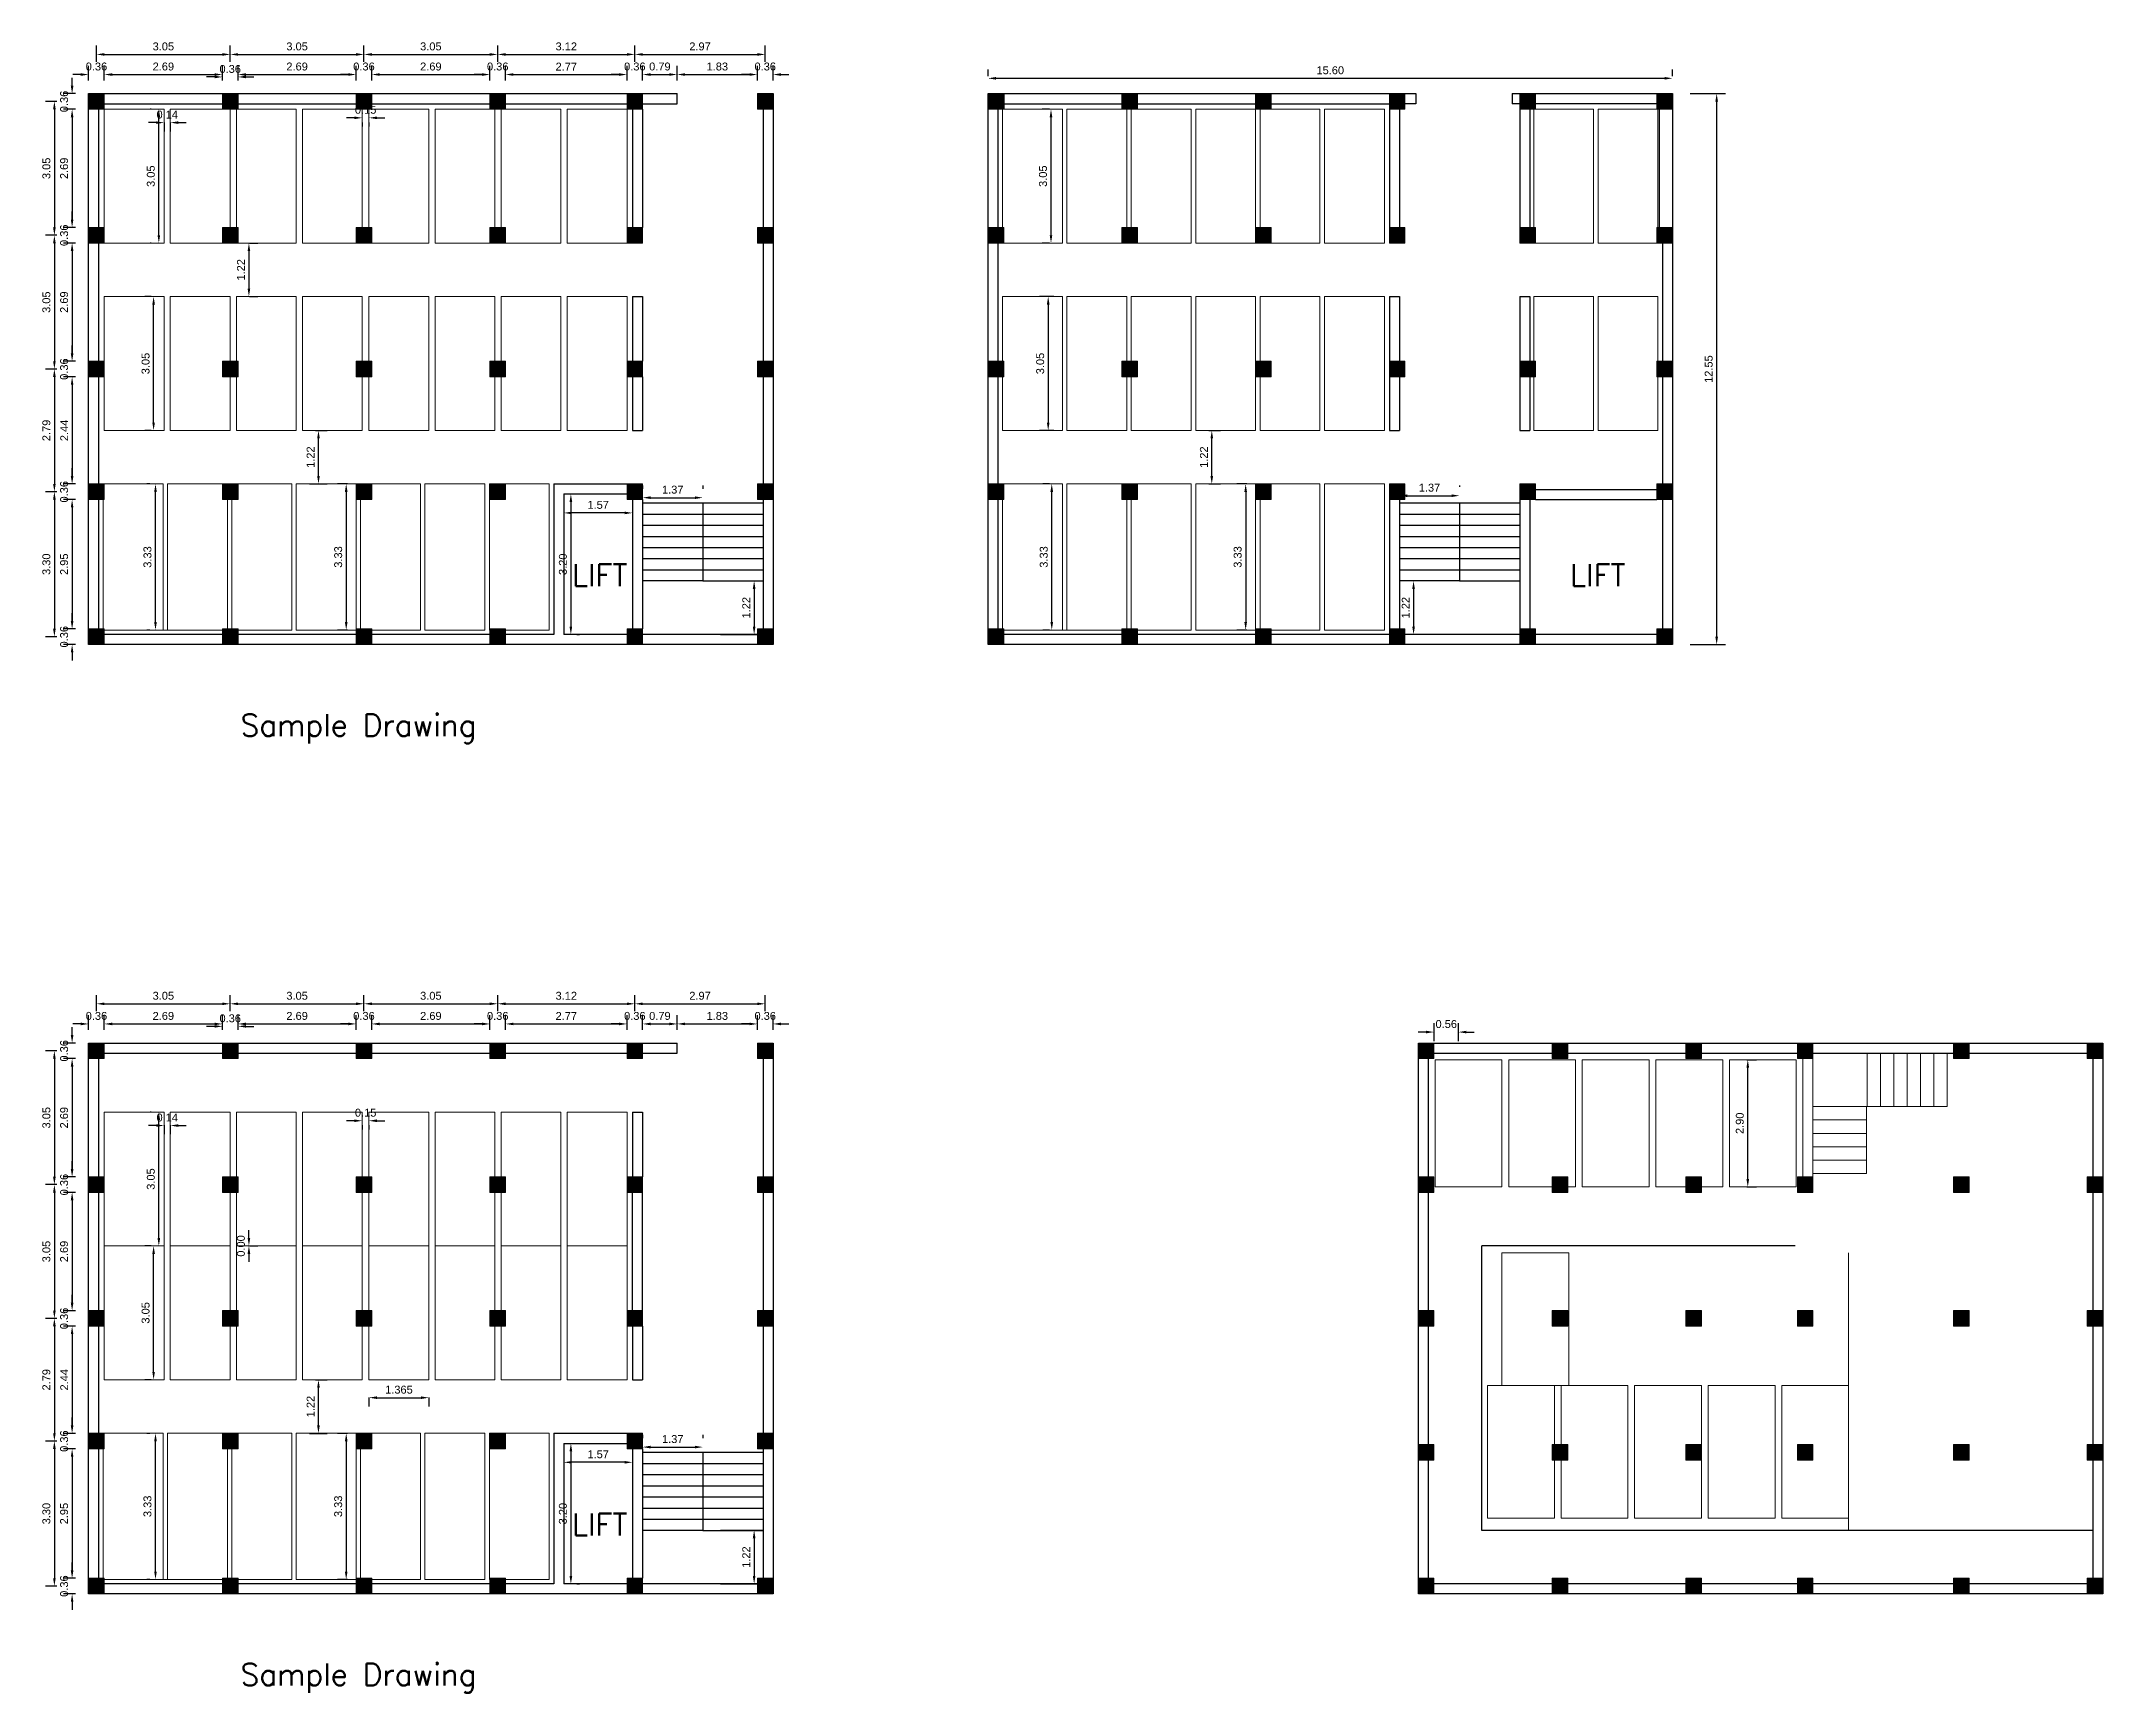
# Model space of a CAD drawing. Header units: metres. Extents: x 642627 to 642864, y 3061318 to 3061472.
# Drawn here: x 642708.19 to 642755.17, y 3061414.93 to 3061452.55 of the extents above; entities that cross this region are included whole.
import ezdxf

# ---------------------------------------------------------------- set-up
doc = ezdxf.new("R2010")
doc.units = ezdxf.units.M
doc.header["$MEASUREMENT"] = 0
doc.header["$PDMODE"] = 3
doc.header["$PDSIZE"] = 0.4
doc.linetypes.add('ACAD_ISO04W100', pattern=[30, 24, -3, 0, -3])
doc.layers.add('c_line', color=64, linetype='ACAD_ISO04W100', lineweight=9)
doc.layers.add('Frame', color=252, linetype='Continuous', lineweight=9)
doc.layers.add('Concrete Part', color=7, linetype='Continuous')
doc.styles.add('romans', font='romans.shx')
doc.styles.get("Standard").update_dxf_attribs({"font": 'arial.ttf'})
doc.dimstyles.get("Standard").update_dxf_attribs({"dimtxt": 0.18, "dimasz": 0.18, "dimexe": 0.18, "dimexo": 0.0625, "dimgap": 0.09, "dimtad": 1, "dimzin": 0, "dimdsep": 46, "dimtxsty": 'Standard', "dimcen": 0.09, "dimadec": 0, "dimazin": 0, "dimtfac": 1, "dimtix": 1, "dimtofl": 0, "dimtmove": 0, "dimatfit": 3, "dimfxl": 1, "dimtolj": 1, "dimtzin": 0, "dimarcsym": 0})

msp = doc.modelspace()

# ---------------------------------------------------------------- texts
at = {"layer": 'c_line', "char_height": 0.5, "attachment_point": 1, "style": 'romans'}
for s, insert in [('LIFT', (642720.2843, 3061440.6382, 788.9197)), ('LIFT', (642743.0279, 3061440.6382, 788.9197)), ('Sample Drawing', (642712.7306, 3061437.2245)), ('LIFT', (642720.2843, 3061419.0136, 788.9197)), ('Sample Drawing', (642712.7306, 3061415.5999))]:
    msp.add_mtext_dynamic_manual_height_columns(s, width=12.940119, gutter_width=5, heights=[0], dxfattribs=dict(at, insert=insert))

# ---------------------------------------------------------------- blocks, each defined once
blk = doc.blocks.new('*D10')
at = {"layer": 'c_line', "color": 0, "lineweight": -2, "transparency": 16777216}
for p, q in [((642734.796, 3061443.686), (642735.063, 3061443.686)), ((642734.863, 3061442.647), (642734.863, 3061443.506)), ((642734.796, 3061442.467), (642735.063, 3061442.467))]:
    blk.add_line(p, q, dxfattribs=at)
at = {"layer": 'c_line', "color": 0, "transparency": 16777216}
for points in [[(642734.833, 3061443.506), (642734.893, 3061443.506), (642734.863, 3061443.686)], [(642734.833, 3061442.647), (642734.893, 3061442.647), (642734.863, 3061442.467)]]:
    blk.add_solid(points, dxfattribs=at)
at = {"layer": 'Defpoints', "color": 0, "transparency": 16777216}
for p in [(642734.496, 3061443.686), (642734.863, 3061443.686), (642734.496, 3061442.467)]:
    blk.add_point(p, dxfattribs=at)
at = {"layer": 'c_line', "color": 0, "transparency": 16777216, "insert": (642734.683, 3061443.077), "char_height": 0.18, "attachment_point": 5, "rotation": 90}
blk.add_mtext('\\A1;1.22', dxfattribs=at)
blk = doc.blocks.new('*D11')
at = {"layer": 'c_line', "color": 0, "lineweight": -2, "transparency": 16777216}
for p, q in [((642735.663, 3061442.467), (642735.435, 3061442.467)), ((642735.635, 3061442.287), (642735.635, 3061439.32)), ((642735.663, 3061439.14), (642735.435, 3061439.14))]:
    blk.add_line(p, q, dxfattribs=at)
at = {"layer": 'c_line', "color": 0, "transparency": 16777216}
for points in [[(642735.605, 3061442.287), (642735.665, 3061442.287), (642735.635, 3061442.467)], [(642735.605, 3061439.32), (642735.665, 3061439.32), (642735.635, 3061439.14)]]:
    blk.add_solid(points, dxfattribs=at)
at = {"layer": 'Defpoints', "color": 0, "transparency": 16777216}
for p in [(642735.963, 3061442.467), (642735.635, 3061439.14), (642735.963, 3061439.14)]:
    blk.add_point(p, dxfattribs=at)
at = {"layer": 'c_line', "color": 0, "transparency": 16777216, "insert": (642735.453, 3061440.803), "char_height": 0.18, "attachment_point": 5, "rotation": 90}
blk.add_mtext('\\A1;3.33', dxfattribs=at)
blk = doc.blocks.new('*D12')
at = {"layer": 'c_line', "color": 0, "lineweight": -2, "transparency": 16777216}
for p, q in [((642714.439, 3061443.686), (642714.706, 3061443.686)), ((642714.506, 3061442.647), (642714.506, 3061443.506)), ((642714.3, 3061442.467), (642714.706, 3061442.467))]:
    blk.add_line(p, q, dxfattribs=at)
at = {"layer": 'c_line', "color": 0, "transparency": 16777216}
for points in [[(642714.476, 3061443.506), (642714.536, 3061443.506), (642714.506, 3061443.686)], [(642714.476, 3061442.647), (642714.536, 3061442.647), (642714.506, 3061442.467)]]:
    blk.add_solid(points, dxfattribs=at)
at = {"layer": 'Defpoints', "color": 0, "transparency": 16777216}
for p in [(642714.139, 3061443.686), (642714.506, 3061443.686), (642714, 3061442.467)]:
    blk.add_point(p, dxfattribs=at)
at = {"layer": 'c_line', "color": 0, "transparency": 16777216, "insert": (642714.326, 3061443.077), "char_height": 0.18, "attachment_point": 5, "rotation": 90}
blk.add_mtext('\\A1;1.22', dxfattribs=at)
blk = doc.blocks.new('*D13')
at = {"layer": 'c_line', "color": 0, "lineweight": -2, "transparency": 16777216}
for p, q in [((642715.167, 3061442.467), (642714.938, 3061442.467)), ((642715.138, 3061442.287), (642715.138, 3061439.32)), ((642715.167, 3061439.14), (642714.938, 3061439.14))]:
    blk.add_line(p, q, dxfattribs=at)
at = {"layer": 'c_line', "color": 0, "transparency": 16777216}
for points in [[(642715.108, 3061442.287), (642715.168, 3061442.287), (642715.138, 3061442.467)], [(642715.108, 3061439.32), (642715.168, 3061439.32), (642715.138, 3061439.14)]]:
    blk.add_solid(points, dxfattribs=at)
at = {"layer": 'Defpoints', "color": 0, "transparency": 16777216}
for p in [(642715.467, 3061442.467), (642715.138, 3061439.14), (642715.467, 3061439.14)]:
    blk.add_point(p, dxfattribs=at)
at = {"layer": 'c_line', "color": 0, "transparency": 16777216, "insert": (642714.956, 3061440.803), "char_height": 0.18, "attachment_point": 5, "rotation": 90}
blk.add_mtext('\\A1;3.33', dxfattribs=at)
blk = doc.blocks.new('*D14')
at = {"layer": 'c_line', "color": 0, "lineweight": -2, "transparency": 16777216}
for p, q in [((642720.096, 3061441.811), (642720.096, 3061441.607)), ((642721.484, 3061441.807), (642720.276, 3061441.807)), ((642721.664, 3061441.811), (642721.664, 3061441.607))]:
    blk.add_line(p, q, dxfattribs=at)
at = {"layer": 'c_line', "color": 0, "transparency": 16777216}
for points in [[(642720.276, 3061441.837), (642720.276, 3061441.777), (642720.096, 3061441.807)], [(642721.484, 3061441.837), (642721.484, 3061441.777), (642721.664, 3061441.807)]]:
    blk.add_solid(points, dxfattribs=at)
at = {"layer": 'Defpoints', "color": 0, "transparency": 16777216}
for p in [(642720.096, 3061442.111), (642721.664, 3061442.111), (642720.096, 3061441.807)]:
    blk.add_point(p, dxfattribs=at)
at = {"layer": 'c_line', "color": 0, "transparency": 16777216, "insert": (642720.88, 3061441.989), "char_height": 0.18, "attachment_point": 5}
blk.add_mtext('\\A1;1.57', dxfattribs=at)
blk = doc.blocks.new('*D15')
at = {"layer": 'c_line', "color": 0, "lineweight": -2, "transparency": 16777216}
for p, q in [((642712.921, 3061447.773), (642712.921, 3061446.914)), ((642712.934, 3061447.953), (642713.121, 3061447.953)), ((642712.934, 3061446.734), (642713.121, 3061446.734))]:
    blk.add_line(p, q, dxfattribs=at)
at = {"layer": 'c_line', "color": 0, "transparency": 16777216}
for points in [[(642712.891, 3061447.773), (642712.951, 3061447.773), (642712.921, 3061447.953)], [(642712.891, 3061446.914), (642712.951, 3061446.914), (642712.921, 3061446.734)]]:
    blk.add_solid(points, dxfattribs=at)
at = {"layer": 'Defpoints', "color": 0, "transparency": 16777216}
for p in [(642712.634, 3061447.953), (642712.634, 3061446.734), (642712.921, 3061446.734)]:
    blk.add_point(p, dxfattribs=at)
at = {"layer": 'c_line', "color": 0, "transparency": 16777216, "insert": (642712.74, 3061447.344), "char_height": 0.18, "attachment_point": 5, "rotation": 90}
blk.add_mtext('\\A1;1.22', dxfattribs=at)
blk = doc.blocks.new('*D16')
at = {"layer": 'c_line', "color": 0, "lineweight": -2, "transparency": 16777216}
for p, q in [((642710.69, 3061451.001), (642710.668, 3061451.001)), ((642710.868, 3061448.133), (642710.868, 3061450.821)), ((642710.69, 3061447.953), (642710.668, 3061447.953))]:
    blk.add_line(p, q, dxfattribs=at)
at = {"layer": 'c_line', "color": 0, "transparency": 16777216}
for points in [[(642710.838, 3061450.821), (642710.898, 3061450.821), (642710.868, 3061451.001)], [(642710.838, 3061448.133), (642710.898, 3061448.133), (642710.868, 3061447.953)]]:
    blk.add_solid(points, dxfattribs=at)
at = {"layer": 'Defpoints', "color": 0, "transparency": 16777216}
for p in [(642710.868, 3061451.001), (642710.99, 3061451.001), (642710.99, 3061447.953)]:
    blk.add_point(p, dxfattribs=at)
at = {"layer": 'c_line', "color": 0, "transparency": 16777216, "insert": (642710.686, 3061449.477), "char_height": 0.18, "attachment_point": 5, "rotation": 90}
blk.add_mtext('\\A1;3.05', dxfattribs=at)
blk = doc.blocks.new('*D17')
at = {"layer": 'c_line', "color": 0, "lineweight": -2, "transparency": 16777216}
for p, q in [((642710.69, 3061446.734), (642710.549, 3061446.734)), ((642710.749, 3061443.866), (642710.749, 3061446.554)), ((642710.69, 3061443.686), (642710.549, 3061443.686))]:
    blk.add_line(p, q, dxfattribs=at)
at = {"layer": 'c_line', "color": 0, "transparency": 16777216}
for points in [[(642710.719, 3061446.554), (642710.779, 3061446.554), (642710.749, 3061446.734)], [(642710.719, 3061443.866), (642710.779, 3061443.866), (642710.749, 3061443.686)]]:
    blk.add_solid(points, dxfattribs=at)
at = {"layer": 'Defpoints', "color": 0, "transparency": 16777216}
for p in [(642710.749, 3061446.734), (642710.99, 3061446.734), (642710.99, 3061443.686)]:
    blk.add_point(p, dxfattribs=at)
at = {"layer": 'c_line', "color": 0, "transparency": 16777216, "insert": (642710.567, 3061445.21), "char_height": 0.18, "attachment_point": 5, "rotation": 90}
blk.add_mtext('\\A1;3.05', dxfattribs=at)
blk = doc.blocks.new('*D18')
at = {"layer": 'c_line', "color": 0, "lineweight": -2, "transparency": 16777216}
for p, q in [((642710.664, 3061442.467), (642710.592, 3061442.467)), ((642710.792, 3061439.32), (642710.792, 3061442.287)), ((642710.664, 3061439.14), (642710.592, 3061439.14))]:
    blk.add_line(p, q, dxfattribs=at)
at = {"layer": 'c_line', "color": 0, "transparency": 16777216}
for points in [[(642710.762, 3061442.287), (642710.822, 3061442.287), (642710.792, 3061442.467)], [(642710.762, 3061439.32), (642710.822, 3061439.32), (642710.792, 3061439.14)]]:
    blk.add_solid(points, dxfattribs=at)
at = {"layer": 'Defpoints', "color": 0, "transparency": 16777216}
for p in [(642710.792, 3061442.467), (642710.964, 3061442.467), (642710.964, 3061439.14)]:
    blk.add_point(p, dxfattribs=at)
at = {"layer": 'c_line', "color": 0, "transparency": 16777216, "insert": (642710.61, 3061440.803), "char_height": 0.18, "attachment_point": 5, "rotation": 90}
blk.add_mtext('\\A1;3.33', dxfattribs=at)
blk = doc.blocks.new('*D19')
at = {"layer": 'c_line', "color": 0, "lineweight": -2, "transparency": 16777216}
for p, q in [((642731.161, 3061451.001), (642730.999, 3061451.001)), ((642731.199, 3061448.133), (642731.199, 3061450.821)), ((642731.161, 3061447.953), (642730.999, 3061447.953))]:
    blk.add_line(p, q, dxfattribs=at)
at = {"layer": 'c_line', "color": 0, "transparency": 16777216}
for points in [[(642731.169, 3061450.821), (642731.229, 3061450.821), (642731.199, 3061451.001)], [(642731.169, 3061448.133), (642731.229, 3061448.133), (642731.199, 3061447.953)]]:
    blk.add_solid(points, dxfattribs=at)
at = {"layer": 'Defpoints', "color": 0, "transparency": 16777216}
for p in [(642731.199, 3061451.001), (642731.461, 3061451.001), (642731.461, 3061447.953)]:
    blk.add_point(p, dxfattribs=at)
at = {"layer": 'c_line', "color": 0, "transparency": 16777216, "insert": (642731.017, 3061449.477), "char_height": 0.18, "attachment_point": 5, "rotation": 90}
blk.add_mtext('\\A1;3.05', dxfattribs=at)
blk = doc.blocks.new('*D20')
at = {"layer": 'c_line', "color": 0, "lineweight": -2, "transparency": 16777216}
for p, q in [((642731.262, 3061446.734), (642730.935, 3061446.734)), ((642731.135, 3061446.554), (642731.135, 3061443.866)), ((642731.262, 3061443.686), (642730.935, 3061443.686))]:
    blk.add_line(p, q, dxfattribs=at)
at = {"layer": 'c_line', "color": 0, "transparency": 16777216}
for points in [[(642731.105, 3061446.554), (642731.165, 3061446.554), (642731.135, 3061446.734)], [(642731.105, 3061443.866), (642731.165, 3061443.866), (642731.135, 3061443.686)]]:
    blk.add_solid(points, dxfattribs=at)
at = {"layer": 'Defpoints', "color": 0, "transparency": 16777216}
for p in [(642731.562, 3061446.734), (642731.135, 3061443.686), (642731.562, 3061443.686)]:
    blk.add_point(p, dxfattribs=at)
at = {"layer": 'c_line', "color": 0, "transparency": 16777216, "insert": (642730.953, 3061445.21), "char_height": 0.18, "attachment_point": 5, "rotation": 90}
blk.add_mtext('\\A1;3.05', dxfattribs=at)
blk = doc.blocks.new('*D21')
at = {"layer": 'c_line', "color": 0, "lineweight": -2, "transparency": 16777216}
for p, q in [((642731.161, 3061442.467), (642731.016, 3061442.467)), ((642731.216, 3061439.32), (642731.216, 3061442.287)), ((642731.161, 3061439.14), (642731.016, 3061439.14))]:
    blk.add_line(p, q, dxfattribs=at)
at = {"layer": 'c_line', "color": 0, "transparency": 16777216}
for points in [[(642731.186, 3061442.287), (642731.246, 3061442.287), (642731.216, 3061442.467)], [(642731.186, 3061439.32), (642731.246, 3061439.32), (642731.216, 3061439.14)]]:
    blk.add_solid(points, dxfattribs=at)
at = {"layer": 'Defpoints', "color": 0, "transparency": 16777216}
for p in [(642731.216, 3061442.467), (642731.461, 3061442.467), (642731.461, 3061439.14)]:
    blk.add_point(p, dxfattribs=at)
at = {"layer": 'c_line', "color": 0, "transparency": 16777216, "insert": (642731.034, 3061440.803), "char_height": 0.18, "attachment_point": 5, "rotation": 90}
blk.add_mtext('\\A1;3.33', dxfattribs=at)
blk = doc.blocks.new('*D22')
at = {"layer": 'c_line', "color": 0, "lineweight": -2, "transparency": 16777216}
for p, q in [((642720.258, 3061442.058), (642720.258, 3061439.218)), ((642720.396, 3061442.238), (642720.458, 3061442.238)), ((642720.396, 3061439.038), (642720.458, 3061439.038))]:
    blk.add_line(p, q, dxfattribs=at)
at = {"layer": 'c_line', "color": 0, "transparency": 16777216}
for points in [[(642720.228, 3061442.058), (642720.288, 3061442.058), (642720.258, 3061442.238)], [(642720.228, 3061439.218), (642720.288, 3061439.218), (642720.258, 3061439.038)]]:
    blk.add_solid(points, dxfattribs=at)
at = {"layer": 'Defpoints', "color": 0, "transparency": 16777216}
for p in [(642720.096, 3061442.238), (642720.096, 3061439.038), (642720.258, 3061439.038)]:
    blk.add_point(p, dxfattribs=at)
at = {"layer": 'c_line', "color": 0, "transparency": 16777216, "insert": (642720.076, 3061440.638), "char_height": 0.18, "attachment_point": 5, "rotation": 90}
blk.add_mtext('\\A1;3.20', dxfattribs=at)
blk = doc.blocks.new('*D23')
at = {"layer": 'c_line', "color": 0, "lineweight": -2, "transparency": 16777216}
for p, q in [((642710.81, 3061450.697), (642710.63, 3061450.697)), ((642710.99, 3061450.701), (642710.99, 3061450.497)), ((642711.13, 3061450.701), (642711.13, 3061450.497)), ((642711.31, 3061450.697), (642711.49, 3061450.697))]:
    blk.add_line(p, q, dxfattribs=at)
at = {"layer": 'c_line', "color": 0, "transparency": 16777216}
for points in [[(642710.81, 3061450.727), (642710.81, 3061450.667), (642710.99, 3061450.697)], [(642711.31, 3061450.727), (642711.31, 3061450.667), (642711.13, 3061450.697)]]:
    blk.add_solid(points, dxfattribs=at)
at = {"layer": 'Defpoints', "color": 0, "transparency": 16777216}
for p in [(642710.99, 3061451.001), (642711.13, 3061451.001), (642711.13, 3061450.697)]:
    blk.add_point(p, dxfattribs=at)
at = {"layer": 'c_line', "color": 0, "transparency": 16777216, "insert": (642711.06, 3061450.879), "char_height": 0.18, "attachment_point": 5}
blk.add_mtext('\\A1;0.14', dxfattribs=at)
blk = doc.blocks.new('*D24')
at = {"layer": 'c_line', "color": 0, "lineweight": -2, "transparency": 16777216}
for p, q in [((642715.325, 3061450.806), (642715.145, 3061450.806)), ((642715.505, 3061450.701), (642715.505, 3061450.606)), ((642715.657, 3061450.701), (642715.657, 3061450.606)), ((642715.837, 3061450.806), (642716.017, 3061450.806))]:
    blk.add_line(p, q, dxfattribs=at)
at = {"layer": 'c_line', "color": 0, "transparency": 16777216}
for points in [[(642715.325, 3061450.836), (642715.325, 3061450.776), (642715.505, 3061450.806)], [(642715.837, 3061450.836), (642715.837, 3061450.776), (642715.657, 3061450.806)]]:
    blk.add_solid(points, dxfattribs=at)
at = {"layer": 'Defpoints', "color": 0, "transparency": 16777216}
for p in [(642715.505, 3061451.001), (642715.657, 3061451.001), (642715.505, 3061450.806)]:
    blk.add_point(p, dxfattribs=at)
at = {"layer": 'c_line', "color": 0, "transparency": 16777216, "insert": (642715.581, 3061450.988), "char_height": 0.18, "attachment_point": 5}
blk.add_mtext('\\A1;0.15', dxfattribs=at)
blk = doc.blocks.new('*D25')
at = {"layer": 'c_line', "color": 0, "lineweight": -2, "transparency": 16777216}
for p, q in [((642709.269, 3061451.657), (642709.269, 3061451.992)), ((642709.625, 3061451.657), (642709.625, 3061451.992)), ((642709.089, 3061451.792), (642708.909, 3061451.792)), ((642709.805, 3061451.792), (642709.985, 3061451.792))]:
    blk.add_line(p, q, dxfattribs=at)
at = {"layer": 'c_line', "color": 0, "transparency": 16777216}
for points in [[(642709.089, 3061451.822), (642709.089, 3061451.762), (642709.269, 3061451.792)], [(642709.805, 3061451.822), (642709.805, 3061451.762), (642709.625, 3061451.792)]]:
    blk.add_solid(points, dxfattribs=at)
at = {"layer": 'Defpoints', "color": 0, "transparency": 16777216}
for p in [(642709.625, 3061451.792), (642709.269, 3061451.357), (642709.625, 3061451.357)]:
    blk.add_point(p, dxfattribs=at)
at = {"layer": 'c_line', "color": 0, "transparency": 16777216, "insert": (642709.447, 3061451.974), "char_height": 0.18, "attachment_point": 5}
blk.add_mtext('\\A1;0.36', dxfattribs=at)
blk = doc.blocks.new('*D26')
at = {"layer": 'c_line', "color": 0, "lineweight": -2, "transparency": 16777216}
for p, q in [((642708.892, 3061451.537), (642708.892, 3061451.717)), ((642708.969, 3061451.357), (642708.692, 3061451.357)), ((642708.969, 3061451.001), (642708.692, 3061451.001)), ((642708.892, 3061450.821), (642708.892, 3061450.641))]:
    blk.add_line(p, q, dxfattribs=at)
at = {"layer": 'c_line', "color": 0, "transparency": 16777216}
for points in [[(642708.862, 3061451.537), (642708.922, 3061451.537), (642708.892, 3061451.357)], [(642708.862, 3061450.821), (642708.922, 3061450.821), (642708.892, 3061451.001)]]:
    blk.add_solid(points, dxfattribs=at)
at = {"layer": 'Defpoints', "color": 0, "transparency": 16777216}
for p in [(642708.892, 3061451.001), (642709.269, 3061451.357), (642709.269, 3061451.001)]:
    blk.add_point(p, dxfattribs=at)
at = {"layer": 'c_line', "color": 0, "transparency": 16777216, "insert": (642708.71, 3061451.179), "char_height": 0.18, "attachment_point": 5, "rotation": 90}
blk.add_mtext('\\A1;0.36', dxfattribs=at)
blk = doc.blocks.new('*D27')
at = {"layer": 'c_line', "color": 0, "lineweight": -2, "transparency": 16777216}
for p, q in [((642709.447, 3061452.079), (642709.447, 3061452.45)), ((642712.495, 3061452.079), (642712.495, 3061452.45)), ((642709.627, 3061452.25), (642712.315, 3061452.25))]:
    blk.add_line(p, q, dxfattribs=at)
at = {"layer": 'c_line', "color": 0, "transparency": 16777216}
for points in [[(642709.627, 3061452.28), (642709.627, 3061452.22), (642709.447, 3061452.25)], [(642712.315, 3061452.28), (642712.315, 3061452.22), (642712.495, 3061452.25)]]:
    blk.add_solid(points, dxfattribs=at)
at = {"layer": 'Defpoints', "color": 0, "transparency": 16777216}
for p in [(642712.495, 3061452.25), (642709.447, 3061451.179), (642712.495, 3061451.179)]:
    blk.add_point(p, dxfattribs=at)
at = {"layer": 'c_line', "color": 0, "transparency": 16777216, "insert": (642710.971, 3061452.432), "char_height": 0.18, "attachment_point": 5}
blk.add_mtext('\\A1;3.05', dxfattribs=at)
blk = doc.blocks.new('*D28')
at = {"layer": 'c_line', "color": 0, "lineweight": -2, "transparency": 16777216}
for p, q in [((642708.547, 3061451.179), (642708.288, 3061451.179)), ((642708.488, 3061450.999), (642708.488, 3061448.311)), ((642708.547, 3061448.131), (642708.288, 3061448.131))]:
    blk.add_line(p, q, dxfattribs=at)
at = {"layer": 'c_line', "color": 0, "transparency": 16777216}
for points in [[(642708.458, 3061450.999), (642708.518, 3061450.999), (642708.488, 3061451.179)], [(642708.458, 3061448.311), (642708.518, 3061448.311), (642708.488, 3061448.131)]]:
    blk.add_solid(points, dxfattribs=at)
at = {"layer": 'Defpoints', "color": 0, "transparency": 16777216}
for p in [(642709.447, 3061451.179), (642708.488, 3061448.131), (642709.447, 3061448.131)]:
    blk.add_point(p, dxfattribs=at)
at = {"layer": 'c_line', "color": 0, "transparency": 16777216, "insert": (642708.306, 3061449.655), "char_height": 0.18, "attachment_point": 5, "rotation": 90}
blk.add_mtext('\\A1;3.05', dxfattribs=at)
blk = doc.blocks.new('*D29')
at = {"layer": 'c_line', "color": 0, "lineweight": -2, "transparency": 16777216}
for p, q in [((642709.625, 3061451.657), (642709.625, 3061451.992)), ((642712.317, 3061451.712), (642712.317, 3061451.992)), ((642709.805, 3061451.792), (642712.137, 3061451.792))]:
    blk.add_line(p, q, dxfattribs=at)
at = {"layer": 'c_line', "color": 0, "transparency": 16777216}
for points in [[(642709.805, 3061451.822), (642709.805, 3061451.762), (642709.625, 3061451.792)], [(642712.137, 3061451.822), (642712.137, 3061451.762), (642712.317, 3061451.792)]]:
    blk.add_solid(points, dxfattribs=at)
at = {"layer": 'Defpoints', "color": 0, "transparency": 16777216}
for p in [(642712.317, 3061451.792), (642712.317, 3061451.412), (642709.625, 3061451.357)]:
    blk.add_point(p, dxfattribs=at)
at = {"layer": 'c_line', "color": 0, "transparency": 16777216, "insert": (642710.971, 3061451.974), "char_height": 0.18, "attachment_point": 5}
blk.add_mtext('\\A1;2.69', dxfattribs=at)
blk = doc.blocks.new('*D30')
at = {"layer": 'c_line', "color": 0, "lineweight": -2, "transparency": 16777216}
for p, q in [((642712.317, 3061451.657), (642712.317, 3061451.937)), ((642712.673, 3061451.657), (642712.673, 3061451.937)), ((642712.137, 3061451.737), (642711.957, 3061451.737)), ((642712.853, 3061451.737), (642713.033, 3061451.737))]:
    blk.add_line(p, q, dxfattribs=at)
at = {"layer": 'c_line', "color": 0, "transparency": 16777216}
for points in [[(642712.137, 3061451.767), (642712.137, 3061451.707), (642712.317, 3061451.737)], [(642712.853, 3061451.767), (642712.853, 3061451.707), (642712.673, 3061451.737)]]:
    blk.add_solid(points, dxfattribs=at)
at = {"layer": 'Defpoints', "color": 0, "transparency": 16777216}
for p in [(642712.673, 3061451.737), (642712.317, 3061451.357), (642712.673, 3061451.357)]:
    blk.add_point(p, dxfattribs=at)
at = {"layer": 'c_line', "color": 0, "transparency": 16777216, "insert": (642712.495, 3061451.919), "char_height": 0.18, "attachment_point": 5}
blk.add_mtext('\\A1;0.36', dxfattribs=at)
blk = doc.blocks.new('*D31')
at = {"layer": 'c_line', "color": 0, "lineweight": -2, "transparency": 16777216}
for p, q in [((642712.673, 3061451.657), (642712.673, 3061451.992)), ((642715.365, 3061451.657), (642715.365, 3061451.992)), ((642712.853, 3061451.792), (642715.185, 3061451.792))]:
    blk.add_line(p, q, dxfattribs=at)
at = {"layer": 'c_line', "color": 0, "transparency": 16777216}
for points in [[(642712.853, 3061451.822), (642712.853, 3061451.762), (642712.673, 3061451.792)], [(642715.185, 3061451.822), (642715.185, 3061451.762), (642715.365, 3061451.792)]]:
    blk.add_solid(points, dxfattribs=at)
at = {"layer": 'Defpoints', "color": 0, "transparency": 16777216}
for p in [(642715.365, 3061451.792), (642712.673, 3061451.357), (642715.365, 3061451.357)]:
    blk.add_point(p, dxfattribs=at)
at = {"layer": 'c_line', "color": 0, "transparency": 16777216, "insert": (642714.019, 3061451.974), "char_height": 0.18, "attachment_point": 5}
blk.add_mtext('\\A1;2.69', dxfattribs=at)
blk = doc.blocks.new('*D32')
at = {"layer": 'c_line', "color": 0, "lineweight": -2, "transparency": 16777216}
for p, q in [((642715.365, 3061451.657), (642715.365, 3061451.992)), ((642715.721, 3061451.657), (642715.721, 3061451.992)), ((642715.185, 3061451.792), (642715.005, 3061451.792)), ((642715.901, 3061451.792), (642716.081, 3061451.792))]:
    blk.add_line(p, q, dxfattribs=at)
at = {"layer": 'c_line', "color": 0, "transparency": 16777216}
for points in [[(642715.185, 3061451.822), (642715.185, 3061451.762), (642715.365, 3061451.792)], [(642715.901, 3061451.822), (642715.901, 3061451.762), (642715.721, 3061451.792)]]:
    blk.add_solid(points, dxfattribs=at)
at = {"layer": 'Defpoints', "color": 0, "transparency": 16777216}
for p in [(642715.721, 3061451.792), (642715.365, 3061451.357), (642715.721, 3061451.357)]:
    blk.add_point(p, dxfattribs=at)
at = {"layer": 'c_line', "color": 0, "transparency": 16777216, "insert": (642715.543, 3061451.974), "char_height": 0.18, "attachment_point": 5}
blk.add_mtext('\\A1;0.36', dxfattribs=at)
blk = doc.blocks.new('*D33')
at = {"layer": 'c_line', "color": 0, "lineweight": -2, "transparency": 16777216}
for p, q in [((642715.721, 3061451.657), (642715.721, 3061451.992)), ((642718.413, 3061451.657), (642718.413, 3061451.992)), ((642715.901, 3061451.792), (642718.233, 3061451.792))]:
    blk.add_line(p, q, dxfattribs=at)
at = {"layer": 'c_line', "color": 0, "transparency": 16777216}
for points in [[(642715.901, 3061451.822), (642715.901, 3061451.762), (642715.721, 3061451.792)], [(642718.233, 3061451.822), (642718.233, 3061451.762), (642718.413, 3061451.792)]]:
    blk.add_solid(points, dxfattribs=at)
at = {"layer": 'Defpoints', "color": 0, "transparency": 16777216}
for p in [(642718.413, 3061451.792), (642715.721, 3061451.357), (642718.413, 3061451.357)]:
    blk.add_point(p, dxfattribs=at)
at = {"layer": 'c_line', "color": 0, "transparency": 16777216, "insert": (642717.067, 3061451.974), "char_height": 0.18, "attachment_point": 5}
blk.add_mtext('\\A1;2.69', dxfattribs=at)
blk = doc.blocks.new('*D34')
at = {"layer": 'c_line', "color": 0, "lineweight": -2, "transparency": 16777216}
for p, q in [((642718.413, 3061451.657), (642718.413, 3061451.992)), ((642718.769, 3061451.657), (642718.769, 3061451.992)), ((642718.233, 3061451.792), (642718.053, 3061451.792)), ((642718.949, 3061451.792), (642719.129, 3061451.792))]:
    blk.add_line(p, q, dxfattribs=at)
at = {"layer": 'c_line', "color": 0, "transparency": 16777216}
for points in [[(642718.233, 3061451.822), (642718.233, 3061451.762), (642718.413, 3061451.792)], [(642718.949, 3061451.822), (642718.949, 3061451.762), (642718.769, 3061451.792)]]:
    blk.add_solid(points, dxfattribs=at)
at = {"layer": 'Defpoints', "color": 0, "transparency": 16777216}
for p in [(642718.769, 3061451.792), (642718.413, 3061451.357), (642718.769, 3061451.357)]:
    blk.add_point(p, dxfattribs=at)
at = {"layer": 'c_line', "color": 0, "transparency": 16777216, "insert": (642718.591, 3061451.974), "char_height": 0.18, "attachment_point": 5}
blk.add_mtext('\\A1;0.36', dxfattribs=at)
blk = doc.blocks.new('*D35')
at = {"layer": 'c_line', "color": 0, "lineweight": -2, "transparency": 16777216}
for p, q in [((642718.769, 3061451.657), (642718.769, 3061451.992)), ((642721.537, 3061451.657), (642721.537, 3061451.992)), ((642718.949, 3061451.792), (642721.357, 3061451.792))]:
    blk.add_line(p, q, dxfattribs=at)
at = {"layer": 'c_line', "color": 0, "transparency": 16777216}
for points in [[(642718.949, 3061451.822), (642718.949, 3061451.762), (642718.769, 3061451.792)], [(642721.357, 3061451.822), (642721.357, 3061451.762), (642721.537, 3061451.792)]]:
    blk.add_solid(points, dxfattribs=at)
at = {"layer": 'Defpoints', "color": 0, "transparency": 16777216}
for p in [(642721.537, 3061451.792), (642718.769, 3061451.357), (642721.537, 3061451.357)]:
    blk.add_point(p, dxfattribs=at)
at = {"layer": 'c_line', "color": 0, "transparency": 16777216, "insert": (642720.153, 3061451.972), "char_height": 0.18, "attachment_point": 5}
blk.add_mtext('\\A1;2.77', dxfattribs=at)
blk = doc.blocks.new('*D36')
at = {"layer": 'c_line', "color": 0, "lineweight": -2, "transparency": 16777216}
for p, q in [((642721.537, 3061451.657), (642721.537, 3061451.992)), ((642721.893, 3061451.657), (642721.893, 3061451.992)), ((642721.357, 3061451.792), (642721.177, 3061451.792)), ((642722.073, 3061451.792), (642722.253, 3061451.792))]:
    blk.add_line(p, q, dxfattribs=at)
at = {"layer": 'c_line', "color": 0, "transparency": 16777216}
for points in [[(642721.357, 3061451.822), (642721.357, 3061451.762), (642721.537, 3061451.792)], [(642722.073, 3061451.822), (642722.073, 3061451.762), (642721.893, 3061451.792)]]:
    blk.add_solid(points, dxfattribs=at)
at = {"layer": 'Defpoints', "color": 0, "transparency": 16777216}
for p in [(642721.893, 3061451.792), (642721.537, 3061451.357), (642721.893, 3061451.357)]:
    blk.add_point(p, dxfattribs=at)
at = {"layer": 'c_line', "color": 0, "transparency": 16777216, "insert": (642721.715, 3061451.974), "char_height": 0.18, "attachment_point": 5}
blk.add_mtext('\\A1;0.36', dxfattribs=at)
blk = doc.blocks.new('*D37')
at = {"layer": 'c_line', "color": 0, "lineweight": -2, "transparency": 16777216}
for p, q in [((642721.893, 3061451.657), (642721.893, 3061451.992)), ((642722.68, 3061451.657), (642722.68, 3061451.992)), ((642722.073, 3061451.792), (642722.5, 3061451.792))]:
    blk.add_line(p, q, dxfattribs=at)
at = {"layer": 'c_line', "color": 0, "transparency": 16777216}
for points in [[(642722.073, 3061451.822), (642722.073, 3061451.762), (642721.893, 3061451.792)], [(642722.5, 3061451.822), (642722.5, 3061451.762), (642722.68, 3061451.792)]]:
    blk.add_solid(points, dxfattribs=at)
at = {"layer": 'Defpoints', "color": 0, "transparency": 16777216}
for p in [(642722.68, 3061451.792), (642721.893, 3061451.357), (642722.68, 3061451.357)]:
    blk.add_point(p, dxfattribs=at)
at = {"layer": 'c_line', "color": 0, "transparency": 16777216, "insert": (642722.286, 3061451.974), "char_height": 0.18, "attachment_point": 5}
blk.add_mtext('\\A1;0.79', dxfattribs=at)
blk = doc.blocks.new('*D38')
at = {"layer": 'c_line', "color": 0, "lineweight": -2, "transparency": 16777216}
for p, q in [((642722.68, 3061451.657), (642722.68, 3061451.992)), ((642724.509, 3061451.657), (642724.509, 3061451.992)), ((642722.86, 3061451.792), (642724.329, 3061451.792))]:
    blk.add_line(p, q, dxfattribs=at)
at = {"layer": 'c_line', "color": 0, "transparency": 16777216}
for points in [[(642722.86, 3061451.822), (642722.86, 3061451.762), (642722.68, 3061451.792)], [(642724.329, 3061451.822), (642724.329, 3061451.762), (642724.509, 3061451.792)]]:
    blk.add_solid(points, dxfattribs=at)
at = {"layer": 'Defpoints', "color": 0, "transparency": 16777216}
for p in [(642724.509, 3061451.792), (642722.68, 3061451.357), (642724.509, 3061451.357)]:
    blk.add_point(p, dxfattribs=at)
at = {"layer": 'c_line', "color": 0, "transparency": 16777216, "insert": (642723.595, 3061451.974), "char_height": 0.18, "attachment_point": 5}
blk.add_mtext('\\A1;1.83', dxfattribs=at)
blk = doc.blocks.new('*D39')
at = {"layer": 'c_line', "color": 0, "lineweight": -2, "transparency": 16777216}
for p, q in [((642724.509, 3061451.657), (642724.509, 3061451.992)), ((642724.865, 3061451.657), (642724.865, 3061451.992)), ((642724.329, 3061451.792), (642724.149, 3061451.792)), ((642725.045, 3061451.792), (642725.225, 3061451.792))]:
    blk.add_line(p, q, dxfattribs=at)
at = {"layer": 'c_line', "color": 0, "transparency": 16777216}
for points in [[(642724.329, 3061451.822), (642724.329, 3061451.762), (642724.509, 3061451.792)], [(642725.045, 3061451.822), (642725.045, 3061451.762), (642724.865, 3061451.792)]]:
    blk.add_solid(points, dxfattribs=at)
at = {"layer": 'Defpoints', "color": 0, "transparency": 16777216}
for p in [(642724.865, 3061451.792), (642724.509, 3061451.357), (642724.865, 3061451.357)]:
    blk.add_point(p, dxfattribs=at)
at = {"layer": 'c_line', "color": 0, "transparency": 16777216, "insert": (642724.687, 3061451.974), "char_height": 0.18, "attachment_point": 5}
blk.add_mtext('\\A1;0.36', dxfattribs=at)
blk = doc.blocks.new('*D40')
at = {"layer": 'c_line', "color": 0, "lineweight": -2, "transparency": 16777216}
for p, q in [((642712.495, 3061452.079), (642712.495, 3061452.45)), ((642715.543, 3061452.079), (642715.543, 3061452.45)), ((642712.675, 3061452.25), (642715.363, 3061452.25))]:
    blk.add_line(p, q, dxfattribs=at)
at = {"layer": 'c_line', "color": 0, "transparency": 16777216}
for points in [[(642712.675, 3061452.28), (642712.675, 3061452.22), (642712.495, 3061452.25)], [(642715.363, 3061452.28), (642715.363, 3061452.22), (642715.543, 3061452.25)]]:
    blk.add_solid(points, dxfattribs=at)
at = {"layer": 'Defpoints', "color": 0, "transparency": 16777216}
for p in [(642715.543, 3061452.25), (642712.495, 3061451.179), (642715.543, 3061451.179)]:
    blk.add_point(p, dxfattribs=at)
at = {"layer": 'c_line', "color": 0, "transparency": 16777216, "insert": (642714.019, 3061452.432), "char_height": 0.18, "attachment_point": 5}
blk.add_mtext('\\A1;3.05', dxfattribs=at)
blk = doc.blocks.new('*D41')
at = {"layer": 'c_line', "color": 0, "lineweight": -2, "transparency": 16777216}
for p, q in [((642715.543, 3061452.079), (642715.543, 3061452.45)), ((642718.591, 3061452.079), (642718.591, 3061452.45)), ((642715.723, 3061452.25), (642718.411, 3061452.25))]:
    blk.add_line(p, q, dxfattribs=at)
at = {"layer": 'c_line', "color": 0, "transparency": 16777216}
for points in [[(642715.723, 3061452.28), (642715.723, 3061452.22), (642715.543, 3061452.25)], [(642718.411, 3061452.28), (642718.411, 3061452.22), (642718.591, 3061452.25)]]:
    blk.add_solid(points, dxfattribs=at)
at = {"layer": 'Defpoints', "color": 0, "transparency": 16777216}
for p in [(642718.591, 3061452.25), (642715.543, 3061451.179), (642718.591, 3061451.179)]:
    blk.add_point(p, dxfattribs=at)
at = {"layer": 'c_line', "color": 0, "transparency": 16777216, "insert": (642717.067, 3061452.432), "char_height": 0.18, "attachment_point": 5}
blk.add_mtext('\\A1;3.05', dxfattribs=at)
blk = doc.blocks.new('*D42')
at = {"layer": 'c_line', "color": 0, "lineweight": -2, "transparency": 16777216}
for p, q in [((642718.591, 3061452.079), (642718.591, 3061452.45)), ((642721.715, 3061452.079), (642721.715, 3061452.45)), ((642718.771, 3061452.25), (642721.535, 3061452.25))]:
    blk.add_line(p, q, dxfattribs=at)
at = {"layer": 'c_line', "color": 0, "transparency": 16777216}
for points in [[(642718.771, 3061452.28), (642718.771, 3061452.22), (642718.591, 3061452.25)], [(642721.535, 3061452.28), (642721.535, 3061452.22), (642721.715, 3061452.25)]]:
    blk.add_solid(points, dxfattribs=at)
at = {"layer": 'Defpoints', "color": 0, "transparency": 16777216}
for p in [(642721.715, 3061452.25), (642718.591, 3061451.179), (642721.715, 3061451.179)]:
    blk.add_point(p, dxfattribs=at)
at = {"layer": 'c_line', "color": 0, "transparency": 16777216, "insert": (642720.153, 3061452.432), "char_height": 0.18, "attachment_point": 5}
blk.add_mtext('\\A1;3.12', dxfattribs=at)
blk = doc.blocks.new('*D43')
at = {"layer": 'c_line', "color": 0, "lineweight": -2, "transparency": 16777216}
for p, q in [((642721.715, 3061452.079), (642721.715, 3061452.45)), ((642724.687, 3061452.079), (642724.687, 3061452.45)), ((642721.895, 3061452.25), (642724.507, 3061452.25))]:
    blk.add_line(p, q, dxfattribs=at)
at = {"layer": 'c_line', "color": 0, "transparency": 16777216}
for points in [[(642721.895, 3061452.28), (642721.895, 3061452.22), (642721.715, 3061452.25)], [(642724.507, 3061452.28), (642724.507, 3061452.22), (642724.687, 3061452.25)]]:
    blk.add_solid(points, dxfattribs=at)
at = {"layer": 'Defpoints', "color": 0, "transparency": 16777216}
for p in [(642724.687, 3061452.25), (642721.715, 3061451.179), (642724.687, 3061451.179)]:
    blk.add_point(p, dxfattribs=at)
at = {"layer": 'c_line', "color": 0, "transparency": 16777216, "insert": (642723.201, 3061452.432), "char_height": 0.18, "attachment_point": 5}
blk.add_mtext('\\A1;2.97', dxfattribs=at)
blk = doc.blocks.new('*D44')
at = {"layer": 'c_line', "color": 0, "lineweight": -2, "transparency": 16777216}
for p, q in [((642708.547, 3061448.131), (642708.288, 3061448.131)), ((642708.488, 3061447.951), (642708.488, 3061445.263)), ((642708.547, 3061445.083), (642708.288, 3061445.083))]:
    blk.add_line(p, q, dxfattribs=at)
at = {"layer": 'c_line', "color": 0, "transparency": 16777216}
for points in [[(642708.458, 3061447.951), (642708.518, 3061447.951), (642708.488, 3061448.131)], [(642708.458, 3061445.263), (642708.518, 3061445.263), (642708.488, 3061445.083)]]:
    blk.add_solid(points, dxfattribs=at)
at = {"layer": 'Defpoints', "color": 0, "transparency": 16777216}
for p in [(642709.447, 3061448.131), (642708.488, 3061445.083), (642709.447, 3061445.083)]:
    blk.add_point(p, dxfattribs=at)
at = {"layer": 'c_line', "color": 0, "transparency": 16777216, "insert": (642708.306, 3061446.607), "char_height": 0.18, "attachment_point": 5, "rotation": 90}
blk.add_mtext('\\A1;3.05', dxfattribs=at)
blk = doc.blocks.new('*D45')
at = {"layer": 'c_line', "color": 0, "lineweight": -2, "transparency": 16777216}
for p, q in [((642708.547, 3061445.083), (642708.288, 3061445.083)), ((642708.488, 3061444.903), (642708.488, 3061442.469)), ((642708.547, 3061442.289), (642708.288, 3061442.289))]:
    blk.add_line(p, q, dxfattribs=at)
at = {"layer": 'c_line', "color": 0, "transparency": 16777216}
for points in [[(642708.458, 3061444.903), (642708.518, 3061444.903), (642708.488, 3061445.083)], [(642708.458, 3061442.469), (642708.518, 3061442.469), (642708.488, 3061442.289)]]:
    blk.add_solid(points, dxfattribs=at)
at = {"layer": 'Defpoints', "color": 0, "transparency": 16777216}
for p in [(642709.447, 3061445.083), (642708.488, 3061442.289), (642709.447, 3061442.289)]:
    blk.add_point(p, dxfattribs=at)
at = {"layer": 'c_line', "color": 0, "transparency": 16777216, "insert": (642708.306, 3061443.686), "char_height": 0.18, "attachment_point": 5, "rotation": 90}
blk.add_mtext('\\A1;2.79', dxfattribs=at)
blk = doc.blocks.new('*D46')
at = {"layer": 'c_line', "color": 0, "lineweight": -2, "transparency": 16777216}
for p, q in [((642708.547, 3061442.289), (642708.288, 3061442.289)), ((642708.488, 3061442.109), (642708.488, 3061439.167)), ((642708.547, 3061438.987), (642708.288, 3061438.987))]:
    blk.add_line(p, q, dxfattribs=at)
at = {"layer": 'c_line', "color": 0, "transparency": 16777216}
for points in [[(642708.458, 3061442.109), (642708.518, 3061442.109), (642708.488, 3061442.289)], [(642708.458, 3061439.167), (642708.518, 3061439.167), (642708.488, 3061438.987)]]:
    blk.add_solid(points, dxfattribs=at)
at = {"layer": 'Defpoints', "color": 0, "transparency": 16777216}
for p in [(642709.447, 3061442.289), (642708.488, 3061438.987), (642709.447, 3061438.987)]:
    blk.add_point(p, dxfattribs=at)
at = {"layer": 'c_line', "color": 0, "transparency": 16777216, "insert": (642708.306, 3061440.638), "char_height": 0.18, "attachment_point": 5, "rotation": 90}
blk.add_mtext('\\A1;3.30', dxfattribs=at)
blk = doc.blocks.new('*D47')
at = {"layer": 'c_line', "color": 0, "lineweight": -2, "transparency": 16777216}
for p, q in [((642708.969, 3061451.001), (642708.692, 3061451.001)), ((642708.892, 3061450.821), (642708.892, 3061448.489)), ((642708.969, 3061448.309), (642708.692, 3061448.309))]:
    blk.add_line(p, q, dxfattribs=at)
at = {"layer": 'c_line', "color": 0, "transparency": 16777216}
for points in [[(642708.862, 3061450.821), (642708.922, 3061450.821), (642708.892, 3061451.001)], [(642708.862, 3061448.489), (642708.922, 3061448.489), (642708.892, 3061448.309)]]:
    blk.add_solid(points, dxfattribs=at)
at = {"layer": 'Defpoints', "color": 0, "transparency": 16777216}
for p in [(642709.269, 3061451.001), (642708.892, 3061448.309), (642709.269, 3061448.309)]:
    blk.add_point(p, dxfattribs=at)
at = {"layer": 'c_line', "color": 0, "transparency": 16777216, "insert": (642708.71, 3061449.655), "char_height": 0.18, "attachment_point": 5, "rotation": 90}
blk.add_mtext('\\A1;2.69', dxfattribs=at)
blk = doc.blocks.new('*D48')
at = {"layer": 'c_line', "color": 0, "lineweight": -2, "transparency": 16777216}
for p, q in [((642708.892, 3061448.489), (642708.892, 3061448.669)), ((642708.969, 3061448.309), (642708.692, 3061448.309)), ((642708.969, 3061447.953), (642708.692, 3061447.953)), ((642708.892, 3061447.773), (642708.892, 3061447.593))]:
    blk.add_line(p, q, dxfattribs=at)
at = {"layer": 'c_line', "color": 0, "transparency": 16777216}
for points in [[(642708.862, 3061448.489), (642708.922, 3061448.489), (642708.892, 3061448.309)], [(642708.862, 3061447.773), (642708.922, 3061447.773), (642708.892, 3061447.953)]]:
    blk.add_solid(points, dxfattribs=at)
at = {"layer": 'Defpoints', "color": 0, "transparency": 16777216}
for p in [(642709.269, 3061448.309), (642708.892, 3061447.953), (642709.269, 3061447.953)]:
    blk.add_point(p, dxfattribs=at)
at = {"layer": 'c_line', "color": 0, "transparency": 16777216, "insert": (642708.71, 3061448.131), "char_height": 0.18, "attachment_point": 5, "rotation": 90}
blk.add_mtext('\\A1;0.36', dxfattribs=at)
blk = doc.blocks.new('*D49')
at = {"layer": 'c_line', "color": 0, "lineweight": -2, "transparency": 16777216}
for p, q in [((642708.969, 3061447.953), (642708.692, 3061447.953)), ((642708.892, 3061447.773), (642708.892, 3061445.441)), ((642708.969, 3061445.261), (642708.692, 3061445.261))]:
    blk.add_line(p, q, dxfattribs=at)
at = {"layer": 'c_line', "color": 0, "transparency": 16777216}
for points in [[(642708.862, 3061447.773), (642708.922, 3061447.773), (642708.892, 3061447.953)], [(642708.862, 3061445.441), (642708.922, 3061445.441), (642708.892, 3061445.261)]]:
    blk.add_solid(points, dxfattribs=at)
at = {"layer": 'Defpoints', "color": 0, "transparency": 16777216}
for p in [(642709.269, 3061447.953), (642708.892, 3061445.261), (642709.269, 3061445.261)]:
    blk.add_point(p, dxfattribs=at)
at = {"layer": 'c_line', "color": 0, "transparency": 16777216, "insert": (642708.71, 3061446.607), "char_height": 0.18, "attachment_point": 5, "rotation": 90}
blk.add_mtext('\\A1;2.69', dxfattribs=at)
blk = doc.blocks.new('*D50')
at = {"layer": 'c_line', "color": 0, "lineweight": -2, "transparency": 16777216}
for p, q in [((642708.892, 3061445.441), (642708.892, 3061445.621)), ((642708.969, 3061445.261), (642708.692, 3061445.261)), ((642708.969, 3061444.905), (642708.692, 3061444.905)), ((642708.892, 3061444.725), (642708.892, 3061444.545))]:
    blk.add_line(p, q, dxfattribs=at)
at = {"layer": 'c_line', "color": 0, "transparency": 16777216}
for points in [[(642708.862, 3061445.441), (642708.922, 3061445.441), (642708.892, 3061445.261)], [(642708.862, 3061444.725), (642708.922, 3061444.725), (642708.892, 3061444.905)]]:
    blk.add_solid(points, dxfattribs=at)
at = {"layer": 'Defpoints', "color": 0, "transparency": 16777216}
for p in [(642708.892, 3061444.905), (642709.269, 3061445.261), (642709.269, 3061444.905)]:
    blk.add_point(p, dxfattribs=at)
at = {"layer": 'c_line', "color": 0, "transparency": 16777216, "insert": (642708.71, 3061445.083), "char_height": 0.18, "attachment_point": 5, "rotation": 90}
blk.add_mtext('\\A1;0.36', dxfattribs=at)
blk = doc.blocks.new('*D51')
at = {"layer": 'c_line', "color": 0, "lineweight": -2, "transparency": 16777216}
for p, q in [((642708.969, 3061444.905), (642708.692, 3061444.905)), ((642708.892, 3061444.725), (642708.892, 3061442.647)), ((642708.969, 3061442.467), (642708.692, 3061442.467))]:
    blk.add_line(p, q, dxfattribs=at)
at = {"layer": 'c_line', "color": 0, "transparency": 16777216}
for points in [[(642708.862, 3061444.725), (642708.922, 3061444.725), (642708.892, 3061444.905)], [(642708.862, 3061442.647), (642708.922, 3061442.647), (642708.892, 3061442.467)]]:
    blk.add_solid(points, dxfattribs=at)
at = {"layer": 'Defpoints', "color": 0, "transparency": 16777216}
for p in [(642709.269, 3061444.905), (642708.892, 3061442.467), (642709.269, 3061442.467)]:
    blk.add_point(p, dxfattribs=at)
at = {"layer": 'c_line', "color": 0, "transparency": 16777216, "insert": (642708.712, 3061443.686), "char_height": 0.18, "attachment_point": 5, "rotation": 90}
blk.add_mtext('\\A1;2.44', dxfattribs=at)
blk = doc.blocks.new('*D52')
at = {"layer": 'c_line', "color": 0, "lineweight": -2, "transparency": 16777216}
for p, q in [((642708.892, 3061442.647), (642708.892, 3061442.827)), ((642708.969, 3061442.467), (642708.692, 3061442.467)), ((642708.969, 3061442.111), (642708.692, 3061442.111)), ((642708.892, 3061441.931), (642708.892, 3061441.751))]:
    blk.add_line(p, q, dxfattribs=at)
at = {"layer": 'c_line', "color": 0, "transparency": 16777216}
for points in [[(642708.862, 3061442.647), (642708.922, 3061442.647), (642708.892, 3061442.467)], [(642708.862, 3061441.931), (642708.922, 3061441.931), (642708.892, 3061442.111)]]:
    blk.add_solid(points, dxfattribs=at)
at = {"layer": 'Defpoints', "color": 0, "transparency": 16777216}
for p in [(642708.892, 3061442.111), (642709.269, 3061442.467), (642709.269, 3061442.111)]:
    blk.add_point(p, dxfattribs=at)
at = {"layer": 'c_line', "color": 0, "transparency": 16777216, "insert": (642708.71, 3061442.289), "char_height": 0.18, "attachment_point": 5, "rotation": 90}
blk.add_mtext('\\A1;0.36', dxfattribs=at)
blk = doc.blocks.new('*D53')
at = {"layer": 'c_line', "color": 0, "lineweight": -2, "transparency": 16777216}
for p, q in [((642708.969, 3061442.111), (642708.692, 3061442.111)), ((642708.892, 3061441.931), (642708.892, 3061439.345)), ((642708.969, 3061439.165), (642708.692, 3061439.165))]:
    blk.add_line(p, q, dxfattribs=at)
at = {"layer": 'c_line', "color": 0, "transparency": 16777216}
for points in [[(642708.862, 3061441.931), (642708.922, 3061441.931), (642708.892, 3061442.111)], [(642708.862, 3061439.345), (642708.922, 3061439.345), (642708.892, 3061439.165)]]:
    blk.add_solid(points, dxfattribs=at)
at = {"layer": 'Defpoints', "color": 0, "transparency": 16777216}
for p in [(642709.269, 3061442.111), (642708.892, 3061439.165), (642709.269, 3061439.165)]:
    blk.add_point(p, dxfattribs=at)
at = {"layer": 'c_line', "color": 0, "transparency": 16777216, "insert": (642708.71, 3061440.638), "char_height": 0.18, "attachment_point": 5, "rotation": 90}
blk.add_mtext('\\A1;2.95', dxfattribs=at)
blk = doc.blocks.new('*D54')
at = {"layer": 'c_line', "color": 0, "lineweight": -2, "transparency": 16777216}
for p, q in [((642708.892, 3061439.345), (642708.892, 3061439.525)), ((642708.969, 3061439.165), (642708.692, 3061439.165)), ((642708.969, 3061438.809), (642708.692, 3061438.809)), ((642708.892, 3061438.629), (642708.892, 3061438.449))]:
    blk.add_line(p, q, dxfattribs=at)
at = {"layer": 'c_line', "color": 0, "transparency": 16777216}
for points in [[(642708.862, 3061439.345), (642708.922, 3061439.345), (642708.892, 3061439.165)], [(642708.862, 3061438.629), (642708.922, 3061438.629), (642708.892, 3061438.809)]]:
    blk.add_solid(points, dxfattribs=at)
at = {"layer": 'Defpoints', "color": 0, "transparency": 16777216}
for p in [(642708.892, 3061438.809), (642709.269, 3061439.165), (642709.269, 3061438.809)]:
    blk.add_point(p, dxfattribs=at)
at = {"layer": 'c_line', "color": 0, "transparency": 16777216, "insert": (642708.71, 3061438.987), "char_height": 0.18, "attachment_point": 5, "rotation": 90}
blk.add_mtext('\\A1;0.36', dxfattribs=at)
blk = doc.blocks.new('*D55')
at = {"layer": 'c_line', "color": 0, "lineweight": -2, "transparency": 16777216}
for p, q in [((642721.893, 3061442.435), (642721.893, 3061442.354)), ((642722.073, 3061442.154), (642723.084, 3061442.154)), ((642723.264, 3061442.435), (642723.264, 3061442.354))]:
    blk.add_line(p, q, dxfattribs=at)
at = {"layer": 'c_line', "color": 0, "transparency": 16777216}
for points in [[(642722.073, 3061442.184), (642722.073, 3061442.124), (642721.893, 3061442.154)], [(642723.084, 3061442.184), (642723.084, 3061442.124), (642723.264, 3061442.154)]]:
    blk.add_solid(points, dxfattribs=at)
at = {"layer": 'Defpoints', "color": 0, "transparency": 16777216}
for p in [(642721.893, 3061442.035, 788.92), (642723.264, 3061442.154), (642723.264, 3061442.035, 788.92)]:
    blk.add_point(p, dxfattribs=at)
at = {"layer": 'c_line', "color": 0, "transparency": 16777216, "insert": (642722.579, 3061442.336), "char_height": 0.18, "attachment_point": 5}
blk.add_mtext('\\A1;1.37', dxfattribs=at)
blk = doc.blocks.new('*D56')
at = {"layer": 'c_line', "color": 0, "lineweight": -2, "transparency": 16777216}
for p, q in [((642723.664, 3061440.257), (642724.634, 3061440.257)), ((642724.434, 3061440.077), (642724.434, 3061439.218)), ((642723.664, 3061439.038), (642724.634, 3061439.038))]:
    blk.add_line(p, q, dxfattribs=at)
at = {"layer": 'c_line', "color": 0, "transparency": 16777216}
for points in [[(642724.404, 3061440.077), (642724.464, 3061440.077), (642724.434, 3061440.257)], [(642724.404, 3061439.218), (642724.464, 3061439.218), (642724.434, 3061439.038)]]:
    blk.add_solid(points, dxfattribs=at)
at = {"layer": 'Defpoints', "color": 0, "transparency": 16777216}
for p in [(642723.264, 3061440.257, 788.92), (642723.264, 3061439.038, 788.92), (642724.434, 3061439.038)]:
    blk.add_point(p, dxfattribs=at)
at = {"layer": 'c_line', "color": 0, "transparency": 16777216, "insert": (642724.254, 3061439.648), "char_height": 0.18, "attachment_point": 5, "rotation": 90}
blk.add_mtext('\\A1;1.22', dxfattribs=at)
blk = doc.blocks.new('*D57')
at = {"layer": 'c_line', "color": 0, "lineweight": -2, "transparency": 16777216}
for p, q in [((642739.138, 3061442.435), (642739.138, 3061442.399)), ((642739.318, 3061442.199), (642740.33, 3061442.199)), ((642740.51, 3061442.435), (642740.51, 3061442.399))]:
    blk.add_line(p, q, dxfattribs=at)
at = {"layer": 'c_line', "color": 0, "transparency": 16777216}
for points in [[(642739.318, 3061442.229), (642739.318, 3061442.169), (642739.138, 3061442.199)], [(642740.33, 3061442.229), (642740.33, 3061442.169), (642740.51, 3061442.199)]]:
    blk.add_solid(points, dxfattribs=at)
at = {"layer": 'Defpoints', "color": 0, "transparency": 16777216}
for p in [(642739.138, 3061442.035), (642740.51, 3061442.199), (642740.51, 3061442.035)]:
    blk.add_point(p, dxfattribs=at)
at = {"layer": 'c_line', "color": 0, "transparency": 16777216, "insert": (642739.824, 3061442.381), "char_height": 0.18, "attachment_point": 5}
blk.add_mtext('\\A1;1.37', dxfattribs=at)
blk = doc.blocks.new('*D58')
at = {"layer": 'c_line', "color": 0, "lineweight": -2, "transparency": 16777216}
for p, q in [((642740.11, 3061440.257), (642739.261, 3061440.257)), ((642739.461, 3061440.077), (642739.461, 3061439.218)), ((642740.11, 3061439.038), (642739.261, 3061439.038))]:
    blk.add_line(p, q, dxfattribs=at)
at = {"layer": 'c_line', "color": 0, "transparency": 16777216}
for points in [[(642739.431, 3061440.077), (642739.491, 3061440.077), (642739.461, 3061440.257)], [(642739.431, 3061439.218), (642739.491, 3061439.218), (642739.461, 3061439.038)]]:
    blk.add_solid(points, dxfattribs=at)
at = {"layer": 'Defpoints', "color": 0, "transparency": 16777216}
for p in [(642740.51, 3061440.257), (642739.461, 3061439.038), (642740.51, 3061439.038)]:
    blk.add_point(p, dxfattribs=at)
at = {"layer": 'c_line', "color": 0, "transparency": 16777216, "insert": (642739.281, 3061439.648), "char_height": 0.18, "attachment_point": 5, "rotation": 90}
blk.add_mtext('\\A1;1.22', dxfattribs=at)
blk = doc.blocks.new('*D60')
at = {"layer": 'c_line', "color": 0, "lineweight": -2, "transparency": 16777216}
for p, q in [((642714.439, 3061422.062), (642714.706, 3061422.062)), ((642714.506, 3061421.022), (642714.506, 3061421.882)), ((642714.3, 3061420.842), (642714.706, 3061420.842))]:
    blk.add_line(p, q, dxfattribs=at)
at = {"layer": 'c_line', "color": 0, "transparency": 16777216}
for points in [[(642714.476, 3061421.882), (642714.536, 3061421.882), (642714.506, 3061422.062)], [(642714.476, 3061421.022), (642714.536, 3061421.022), (642714.506, 3061420.842)]]:
    blk.add_solid(points, dxfattribs=at)
at = {"layer": 'Defpoints', "color": 0, "transparency": 16777216}
for p in [(642714.139, 3061422.062), (642714.506, 3061422.062), (642714, 3061420.842)]:
    blk.add_point(p, dxfattribs=at)
at = {"layer": 'c_line', "color": 0, "transparency": 16777216, "insert": (642714.326, 3061421.452), "char_height": 0.18, "attachment_point": 5, "rotation": 90}
blk.add_mtext('\\A1;1.22', dxfattribs=at)
blk = doc.blocks.new('*D61')
at = {"layer": 'c_line', "color": 0, "lineweight": -2, "transparency": 16777216}
for p, q in [((642715.167, 3061420.842), (642714.938, 3061420.842)), ((642715.138, 3061420.662), (642715.138, 3061417.695)), ((642715.167, 3061417.515), (642714.938, 3061417.515))]:
    blk.add_line(p, q, dxfattribs=at)
at = {"layer": 'c_line', "color": 0, "transparency": 16777216}
for points in [[(642715.108, 3061420.662), (642715.168, 3061420.662), (642715.138, 3061420.842)], [(642715.108, 3061417.695), (642715.168, 3061417.695), (642715.138, 3061417.515)]]:
    blk.add_solid(points, dxfattribs=at)
at = {"layer": 'Defpoints', "color": 0, "transparency": 16777216}
for p in [(642715.467, 3061420.842), (642715.138, 3061417.515), (642715.467, 3061417.515)]:
    blk.add_point(p, dxfattribs=at)
at = {"layer": 'c_line', "color": 0, "transparency": 16777216, "insert": (642714.956, 3061419.179), "char_height": 0.18, "attachment_point": 5, "rotation": 90}
blk.add_mtext('\\A1;3.33', dxfattribs=at)
blk = doc.blocks.new('*D62')
at = {"layer": 'c_line', "color": 0, "lineweight": -2, "transparency": 16777216}
for p, q in [((642720.096, 3061420.187), (642720.096, 3061419.982)), ((642721.484, 3061420.182), (642720.276, 3061420.182)), ((642721.664, 3061420.187), (642721.664, 3061419.982))]:
    blk.add_line(p, q, dxfattribs=at)
at = {"layer": 'c_line', "color": 0, "transparency": 16777216}
for points in [[(642720.276, 3061420.212), (642720.276, 3061420.152), (642720.096, 3061420.182)], [(642721.484, 3061420.212), (642721.484, 3061420.152), (642721.664, 3061420.182)]]:
    blk.add_solid(points, dxfattribs=at)
at = {"layer": 'Defpoints', "color": 0, "transparency": 16777216}
for p in [(642720.096, 3061420.487), (642721.664, 3061420.487), (642720.096, 3061420.182)]:
    blk.add_point(p, dxfattribs=at)
at = {"layer": 'c_line', "color": 0, "transparency": 16777216, "insert": (642720.88, 3061420.364), "char_height": 0.18, "attachment_point": 5}
blk.add_mtext('\\A1;1.57', dxfattribs=at)
blk = doc.blocks.new('*D63')
at = {"layer": 'c_line', "color": 0, "lineweight": -2, "transparency": 16777216}
for p, q in [((642712.921, 3061425.29), (642712.921, 3061425.47)), ((642712.934, 3061425.11), (642713.121, 3061425.11)), ((642712.934, 3061425.11), (642713.121, 3061425.11)), ((642712.921, 3061424.93), (642712.921, 3061424.75))]:
    blk.add_line(p, q, dxfattribs=at)
at = {"layer": 'c_line', "color": 0, "transparency": 16777216}
for points in [[(642712.891, 3061425.29), (642712.951, 3061425.29), (642712.921, 3061425.11)], [(642712.891, 3061424.93), (642712.951, 3061424.93), (642712.921, 3061425.11)]]:
    blk.add_solid(points, dxfattribs=at)
at = {"layer": 'Defpoints', "color": 0, "transparency": 16777216}
for p in [(642712.634, 3061425.11), (642712.634, 3061425.11), (642712.921, 3061425.11)]:
    blk.add_point(p, dxfattribs=at)
at = {"layer": 'c_line', "color": 0, "transparency": 16777216, "insert": (642712.739, 3061425.11), "char_height": 0.18, "attachment_point": 5, "rotation": 90}
blk.add_mtext('\\A1;0.00', dxfattribs=at)
blk = doc.blocks.new('*D69')
at = {"layer": 'c_line', "color": 0, "lineweight": -2, "transparency": 16777216}
for p, q in [((642710.69, 3061428.158), (642710.668, 3061428.158)), ((642710.868, 3061425.29), (642710.868, 3061427.978)), ((642710.69, 3061425.11), (642710.668, 3061425.11))]:
    blk.add_line(p, q, dxfattribs=at)
at = {"layer": 'c_line', "color": 0, "transparency": 16777216}
for points in [[(642710.838, 3061427.978), (642710.898, 3061427.978), (642710.868, 3061428.158)], [(642710.838, 3061425.29), (642710.898, 3061425.29), (642710.868, 3061425.11)]]:
    blk.add_solid(points, dxfattribs=at)
at = {"layer": 'Defpoints', "color": 0, "transparency": 16777216}
for p in [(642710.868, 3061428.158), (642710.99, 3061428.158), (642710.99, 3061425.11)]:
    blk.add_point(p, dxfattribs=at)
at = {"layer": 'c_line', "color": 0, "transparency": 16777216, "insert": (642710.686, 3061426.634), "char_height": 0.18, "attachment_point": 5, "rotation": 90}
blk.add_mtext('\\A1;3.05', dxfattribs=at)
blk = doc.blocks.new('*D70')
at = {"layer": 'c_line', "color": 0, "lineweight": -2, "transparency": 16777216}
for p, q in [((642710.69, 3061425.11), (642710.549, 3061425.11)), ((642710.749, 3061422.242), (642710.749, 3061424.93)), ((642710.69, 3061422.062), (642710.549, 3061422.062))]:
    blk.add_line(p, q, dxfattribs=at)
at = {"layer": 'c_line', "color": 0, "transparency": 16777216}
for points in [[(642710.719, 3061424.93), (642710.779, 3061424.93), (642710.749, 3061425.11)], [(642710.719, 3061422.242), (642710.779, 3061422.242), (642710.749, 3061422.062)]]:
    blk.add_solid(points, dxfattribs=at)
at = {"layer": 'Defpoints', "color": 0, "transparency": 16777216}
for p in [(642710.749, 3061425.11), (642710.99, 3061425.11), (642710.99, 3061422.062)]:
    blk.add_point(p, dxfattribs=at)
at = {"layer": 'c_line', "color": 0, "transparency": 16777216, "insert": (642710.567, 3061423.586), "char_height": 0.18, "attachment_point": 5, "rotation": 90}
blk.add_mtext('\\A1;3.05', dxfattribs=at)
blk = doc.blocks.new('*D71')
at = {"layer": 'c_line', "color": 0, "lineweight": -2, "transparency": 16777216}
for p, q in [((642710.664, 3061420.842), (642710.592, 3061420.842)), ((642710.792, 3061417.695), (642710.792, 3061420.662)), ((642710.664, 3061417.515), (642710.592, 3061417.515))]:
    blk.add_line(p, q, dxfattribs=at)
at = {"layer": 'c_line', "color": 0, "transparency": 16777216}
for points in [[(642710.762, 3061420.662), (642710.822, 3061420.662), (642710.792, 3061420.842)], [(642710.762, 3061417.695), (642710.822, 3061417.695), (642710.792, 3061417.515)]]:
    blk.add_solid(points, dxfattribs=at)
at = {"layer": 'Defpoints', "color": 0, "transparency": 16777216}
for p in [(642710.792, 3061420.842), (642710.964, 3061420.842), (642710.964, 3061417.515)]:
    blk.add_point(p, dxfattribs=at)
at = {"layer": 'c_line', "color": 0, "transparency": 16777216, "insert": (642710.61, 3061419.179), "char_height": 0.18, "attachment_point": 5, "rotation": 90}
blk.add_mtext('\\A1;3.33', dxfattribs=at)
blk = doc.blocks.new('*D68')
at = {"layer": 'c_line', "color": 0, "lineweight": -2, "transparency": 16777216}
for p, q in [((642720.258, 3061420.434), (642720.258, 3061417.593)), ((642720.396, 3061420.614), (642720.458, 3061420.614)), ((642720.396, 3061417.413), (642720.458, 3061417.413))]:
    blk.add_line(p, q, dxfattribs=at)
at = {"layer": 'c_line', "color": 0, "transparency": 16777216}
for points in [[(642720.228, 3061420.434), (642720.288, 3061420.434), (642720.258, 3061420.614)], [(642720.228, 3061417.593), (642720.288, 3061417.593), (642720.258, 3061417.413)]]:
    blk.add_solid(points, dxfattribs=at)
at = {"layer": 'Defpoints', "color": 0, "transparency": 16777216}
for p in [(642720.096, 3061420.614), (642720.096, 3061417.413), (642720.258, 3061417.413)]:
    blk.add_point(p, dxfattribs=at)
at = {"layer": 'c_line', "color": 0, "transparency": 16777216, "insert": (642720.076, 3061419.014), "char_height": 0.18, "attachment_point": 5, "rotation": 90}
blk.add_mtext('\\A1;3.20', dxfattribs=at)
blk = doc.blocks.new('*D72')
at = {"layer": 'c_line', "color": 0, "lineweight": -2, "transparency": 16777216}
for p, q in [((642710.81, 3061427.853), (642710.63, 3061427.853)), ((642710.99, 3061427.858), (642710.99, 3061427.653)), ((642711.13, 3061427.858), (642711.13, 3061427.653)), ((642711.31, 3061427.853), (642711.49, 3061427.853))]:
    blk.add_line(p, q, dxfattribs=at)
at = {"layer": 'c_line', "color": 0, "transparency": 16777216}
for points in [[(642710.81, 3061427.883), (642710.81, 3061427.823), (642710.99, 3061427.853)], [(642711.31, 3061427.883), (642711.31, 3061427.823), (642711.13, 3061427.853)]]:
    blk.add_solid(points, dxfattribs=at)
at = {"layer": 'Defpoints', "color": 0, "transparency": 16777216}
for p in [(642710.99, 3061428.158), (642711.13, 3061428.158), (642711.13, 3061427.853)]:
    blk.add_point(p, dxfattribs=at)
at = {"layer": 'c_line', "color": 0, "transparency": 16777216, "insert": (642711.06, 3061428.035), "char_height": 0.18, "attachment_point": 5}
blk.add_mtext('\\A1;0.14', dxfattribs=at)
blk = doc.blocks.new('*D64')
at = {"layer": 'c_line', "color": 0, "lineweight": -2, "transparency": 16777216}
for p, q in [((642715.325, 3061427.962), (642715.145, 3061427.962)), ((642715.837, 3061427.962), (642716.017, 3061427.962)), ((642715.505, 3061427.858), (642715.505, 3061427.762)), ((642715.657, 3061427.858), (642715.657, 3061427.762))]:
    blk.add_line(p, q, dxfattribs=at)
at = {"layer": 'c_line', "color": 0, "transparency": 16777216}
for points in [[(642715.325, 3061427.992), (642715.325, 3061427.932), (642715.505, 3061427.962)], [(642715.837, 3061427.992), (642715.837, 3061427.932), (642715.657, 3061427.962)]]:
    blk.add_solid(points, dxfattribs=at)
at = {"layer": 'Defpoints', "color": 0, "transparency": 16777216}
for p in [(642715.505, 3061428.158), (642715.505, 3061427.962), (642715.657, 3061428.158)]:
    blk.add_point(p, dxfattribs=at)
at = {"layer": 'c_line', "color": 0, "transparency": 16777216, "insert": (642715.581, 3061428.144), "char_height": 0.18, "attachment_point": 5}
blk.add_mtext('\\A1;0.15', dxfattribs=at)
blk = doc.blocks.new('*D65')
at = {"layer": 'c_line', "color": 0, "lineweight": -2, "transparency": 16777216}
for p, q in [((642709.269, 3061430.032), (642709.269, 3061430.367)), ((642709.625, 3061430.032), (642709.625, 3061430.367)), ((642709.089, 3061430.167), (642708.909, 3061430.167)), ((642709.805, 3061430.167), (642709.985, 3061430.167))]:
    blk.add_line(p, q, dxfattribs=at)
at = {"layer": 'c_line', "color": 0, "transparency": 16777216}
for points in [[(642709.089, 3061430.197), (642709.089, 3061430.137), (642709.269, 3061430.167)], [(642709.805, 3061430.197), (642709.805, 3061430.137), (642709.625, 3061430.167)]]:
    blk.add_solid(points, dxfattribs=at)
at = {"layer": 'Defpoints', "color": 0, "transparency": 16777216}
for p in [(642709.625, 3061430.167), (642709.269, 3061429.732), (642709.625, 3061429.732)]:
    blk.add_point(p, dxfattribs=at)
at = {"layer": 'c_line', "color": 0, "transparency": 16777216, "insert": (642709.447, 3061430.349), "char_height": 0.18, "attachment_point": 5}
blk.add_mtext('\\A1;0.36', dxfattribs=at)
blk = doc.blocks.new('*D66')
at = {"layer": 'c_line', "color": 0, "lineweight": -2, "transparency": 16777216}
for p, q in [((642708.892, 3061429.912), (642708.892, 3061430.092)), ((642708.969, 3061429.732), (642708.692, 3061429.732)), ((642708.969, 3061429.377), (642708.692, 3061429.377)), ((642708.892, 3061429.197), (642708.892, 3061429.017))]:
    blk.add_line(p, q, dxfattribs=at)
at = {"layer": 'c_line', "color": 0, "transparency": 16777216}
for points in [[(642708.862, 3061429.912), (642708.922, 3061429.912), (642708.892, 3061429.732)], [(642708.862, 3061429.197), (642708.922, 3061429.197), (642708.892, 3061429.377)]]:
    blk.add_solid(points, dxfattribs=at)
at = {"layer": 'Defpoints', "color": 0, "transparency": 16777216}
for p in [(642708.892, 3061429.377), (642709.269, 3061429.732), (642709.269, 3061429.377)]:
    blk.add_point(p, dxfattribs=at)
at = {"layer": 'c_line', "color": 0, "transparency": 16777216, "insert": (642708.71, 3061429.555), "char_height": 0.18, "attachment_point": 5, "rotation": 90}
blk.add_mtext('\\A1;0.36', dxfattribs=at)
blk = doc.blocks.new('*D67')
at = {"layer": 'c_line', "color": 0, "lineweight": -2, "transparency": 16777216}
for p, q in [((642709.447, 3061430.455), (642709.447, 3061430.826)), ((642712.495, 3061430.455), (642712.495, 3061430.826)), ((642709.627, 3061430.626), (642712.315, 3061430.626))]:
    blk.add_line(p, q, dxfattribs=at)
at = {"layer": 'c_line', "color": 0, "transparency": 16777216}
for points in [[(642709.627, 3061430.656), (642709.627, 3061430.596), (642709.447, 3061430.626)], [(642712.315, 3061430.656), (642712.315, 3061430.596), (642712.495, 3061430.626)]]:
    blk.add_solid(points, dxfattribs=at)
at = {"layer": 'Defpoints', "color": 0, "transparency": 16777216}
for p in [(642712.495, 3061430.626), (642709.447, 3061429.555), (642712.495, 3061429.555)]:
    blk.add_point(p, dxfattribs=at)
at = {"layer": 'c_line', "color": 0, "transparency": 16777216, "insert": (642710.971, 3061430.808), "char_height": 0.18, "attachment_point": 5}
blk.add_mtext('\\A1;3.05', dxfattribs=at)
blk = doc.blocks.new('*D84')
at = {"layer": 'c_line', "color": 0, "lineweight": -2, "transparency": 16777216}
for p, q in [((642708.547, 3061429.555), (642708.288, 3061429.555)), ((642708.488, 3061429.375), (642708.488, 3061426.687)), ((642708.547, 3061426.507), (642708.288, 3061426.507))]:
    blk.add_line(p, q, dxfattribs=at)
at = {"layer": 'c_line', "color": 0, "transparency": 16777216}
for points in [[(642708.458, 3061429.375), (642708.518, 3061429.375), (642708.488, 3061429.555)], [(642708.458, 3061426.687), (642708.518, 3061426.687), (642708.488, 3061426.507)]]:
    blk.add_solid(points, dxfattribs=at)
at = {"layer": 'Defpoints', "color": 0, "transparency": 16777216}
for p in [(642709.447, 3061429.555), (642708.488, 3061426.507), (642709.447, 3061426.507)]:
    blk.add_point(p, dxfattribs=at)
at = {"layer": 'c_line', "color": 0, "transparency": 16777216, "insert": (642708.306, 3061428.031), "char_height": 0.18, "attachment_point": 5, "rotation": 90}
blk.add_mtext('\\A1;3.05', dxfattribs=at)
blk = doc.blocks.new('*D85')
at = {"layer": 'c_line', "color": 0, "lineweight": -2, "transparency": 16777216}
for p, q in [((642709.625, 3061430.032), (642709.625, 3061430.367)), ((642712.317, 3061430.087), (642712.317, 3061430.367)), ((642709.805, 3061430.167), (642712.137, 3061430.167))]:
    blk.add_line(p, q, dxfattribs=at)
at = {"layer": 'c_line', "color": 0, "transparency": 16777216}
for points in [[(642709.805, 3061430.197), (642709.805, 3061430.137), (642709.625, 3061430.167)], [(642712.137, 3061430.197), (642712.137, 3061430.137), (642712.317, 3061430.167)]]:
    blk.add_solid(points, dxfattribs=at)
at = {"layer": 'Defpoints', "color": 0, "transparency": 16777216}
for p in [(642712.317, 3061430.167), (642709.625, 3061429.732), (642712.317, 3061429.787)]:
    blk.add_point(p, dxfattribs=at)
at = {"layer": 'c_line', "color": 0, "transparency": 16777216, "insert": (642710.971, 3061430.349), "char_height": 0.18, "attachment_point": 5}
blk.add_mtext('\\A1;2.69', dxfattribs=at)
blk = doc.blocks.new('*D86')
at = {"layer": 'c_line', "color": 0, "lineweight": -2, "transparency": 16777216}
for p, q in [((642712.317, 3061430.032), (642712.317, 3061430.312)), ((642712.673, 3061430.032), (642712.673, 3061430.312)), ((642712.137, 3061430.112), (642711.957, 3061430.112)), ((642712.853, 3061430.112), (642713.033, 3061430.112))]:
    blk.add_line(p, q, dxfattribs=at)
at = {"layer": 'c_line', "color": 0, "transparency": 16777216}
for points in [[(642712.137, 3061430.142), (642712.137, 3061430.082), (642712.317, 3061430.112)], [(642712.853, 3061430.142), (642712.853, 3061430.082), (642712.673, 3061430.112)]]:
    blk.add_solid(points, dxfattribs=at)
at = {"layer": 'Defpoints', "color": 0, "transparency": 16777216}
for p in [(642712.673, 3061430.112), (642712.317, 3061429.732), (642712.673, 3061429.732)]:
    blk.add_point(p, dxfattribs=at)
at = {"layer": 'c_line', "color": 0, "transparency": 16777216, "insert": (642712.495, 3061430.294), "char_height": 0.18, "attachment_point": 5}
blk.add_mtext('\\A1;0.36', dxfattribs=at)
blk = doc.blocks.new('*D87')
at = {"layer": 'c_line', "color": 0, "lineweight": -2, "transparency": 16777216}
for p, q in [((642712.673, 3061430.032), (642712.673, 3061430.367)), ((642715.365, 3061430.032), (642715.365, 3061430.367)), ((642712.853, 3061430.167), (642715.185, 3061430.167))]:
    blk.add_line(p, q, dxfattribs=at)
at = {"layer": 'c_line', "color": 0, "transparency": 16777216}
for points in [[(642712.853, 3061430.197), (642712.853, 3061430.137), (642712.673, 3061430.167)], [(642715.185, 3061430.197), (642715.185, 3061430.137), (642715.365, 3061430.167)]]:
    blk.add_solid(points, dxfattribs=at)
at = {"layer": 'Defpoints', "color": 0, "transparency": 16777216}
for p in [(642715.365, 3061430.167), (642712.673, 3061429.732), (642715.365, 3061429.732)]:
    blk.add_point(p, dxfattribs=at)
at = {"layer": 'c_line', "color": 0, "transparency": 16777216, "insert": (642714.019, 3061430.349), "char_height": 0.18, "attachment_point": 5}
blk.add_mtext('\\A1;2.69', dxfattribs=at)
blk = doc.blocks.new('*D88')
at = {"layer": 'c_line', "color": 0, "lineweight": -2, "transparency": 16777216}
for p, q in [((642715.365, 3061430.032), (642715.365, 3061430.367)), ((642715.721, 3061430.032), (642715.721, 3061430.367)), ((642715.185, 3061430.167), (642715.005, 3061430.167)), ((642715.901, 3061430.167), (642716.081, 3061430.167))]:
    blk.add_line(p, q, dxfattribs=at)
at = {"layer": 'c_line', "color": 0, "transparency": 16777216}
for points in [[(642715.185, 3061430.197), (642715.185, 3061430.137), (642715.365, 3061430.167)], [(642715.901, 3061430.197), (642715.901, 3061430.137), (642715.721, 3061430.167)]]:
    blk.add_solid(points, dxfattribs=at)
at = {"layer": 'Defpoints', "color": 0, "transparency": 16777216}
for p in [(642715.721, 3061430.167), (642715.365, 3061429.732), (642715.721, 3061429.732)]:
    blk.add_point(p, dxfattribs=at)
at = {"layer": 'c_line', "color": 0, "transparency": 16777216, "insert": (642715.543, 3061430.349), "char_height": 0.18, "attachment_point": 5}
blk.add_mtext('\\A1;0.36', dxfattribs=at)
blk = doc.blocks.new('*D89')
at = {"layer": 'c_line', "color": 0, "lineweight": -2, "transparency": 16777216}
for p, q in [((642715.721, 3061430.032), (642715.721, 3061430.367)), ((642718.413, 3061430.032), (642718.413, 3061430.367)), ((642715.901, 3061430.167), (642718.233, 3061430.167))]:
    blk.add_line(p, q, dxfattribs=at)
at = {"layer": 'c_line', "color": 0, "transparency": 16777216}
for points in [[(642715.901, 3061430.197), (642715.901, 3061430.137), (642715.721, 3061430.167)], [(642718.233, 3061430.197), (642718.233, 3061430.137), (642718.413, 3061430.167)]]:
    blk.add_solid(points, dxfattribs=at)
at = {"layer": 'Defpoints', "color": 0, "transparency": 16777216}
for p in [(642718.413, 3061430.167), (642715.721, 3061429.732), (642718.413, 3061429.732)]:
    blk.add_point(p, dxfattribs=at)
at = {"layer": 'c_line', "color": 0, "transparency": 16777216, "insert": (642717.067, 3061430.349), "char_height": 0.18, "attachment_point": 5}
blk.add_mtext('\\A1;2.69', dxfattribs=at)
blk = doc.blocks.new('*D90')
at = {"layer": 'c_line', "color": 0, "lineweight": -2, "transparency": 16777216}
for p, q in [((642718.413, 3061430.032), (642718.413, 3061430.367)), ((642718.769, 3061430.032), (642718.769, 3061430.367)), ((642718.233, 3061430.167), (642718.053, 3061430.167)), ((642718.949, 3061430.167), (642719.129, 3061430.167))]:
    blk.add_line(p, q, dxfattribs=at)
at = {"layer": 'c_line', "color": 0, "transparency": 16777216}
for points in [[(642718.233, 3061430.197), (642718.233, 3061430.137), (642718.413, 3061430.167)], [(642718.949, 3061430.197), (642718.949, 3061430.137), (642718.769, 3061430.167)]]:
    blk.add_solid(points, dxfattribs=at)
at = {"layer": 'Defpoints', "color": 0, "transparency": 16777216}
for p in [(642718.769, 3061430.167), (642718.413, 3061429.732), (642718.769, 3061429.732)]:
    blk.add_point(p, dxfattribs=at)
at = {"layer": 'c_line', "color": 0, "transparency": 16777216, "insert": (642718.591, 3061430.349), "char_height": 0.18, "attachment_point": 5}
blk.add_mtext('\\A1;0.36', dxfattribs=at)
blk = doc.blocks.new('*D73')
at = {"layer": 'c_line', "color": 0, "lineweight": -2, "transparency": 16777216}
for p, q in [((642718.769, 3061430.032), (642718.769, 3061430.367)), ((642721.537, 3061430.032), (642721.537, 3061430.367)), ((642718.949, 3061430.167), (642721.357, 3061430.167))]:
    blk.add_line(p, q, dxfattribs=at)
at = {"layer": 'c_line', "color": 0, "transparency": 16777216}
for points in [[(642718.949, 3061430.197), (642718.949, 3061430.137), (642718.769, 3061430.167)], [(642721.357, 3061430.197), (642721.357, 3061430.137), (642721.537, 3061430.167)]]:
    blk.add_solid(points, dxfattribs=at)
at = {"layer": 'Defpoints', "color": 0, "transparency": 16777216}
for p in [(642721.537, 3061430.167), (642718.769, 3061429.732), (642721.537, 3061429.732)]:
    blk.add_point(p, dxfattribs=at)
at = {"layer": 'c_line', "color": 0, "transparency": 16777216, "insert": (642720.153, 3061430.348), "char_height": 0.18, "attachment_point": 5}
blk.add_mtext('\\A1;2.77', dxfattribs=at)
blk = doc.blocks.new('*D74')
at = {"layer": 'c_line', "color": 0, "lineweight": -2, "transparency": 16777216}
for p, q in [((642721.537, 3061430.032), (642721.537, 3061430.367)), ((642721.893, 3061430.032), (642721.893, 3061430.367)), ((642721.357, 3061430.167), (642721.177, 3061430.167)), ((642722.073, 3061430.167), (642722.253, 3061430.167))]:
    blk.add_line(p, q, dxfattribs=at)
at = {"layer": 'c_line', "color": 0, "transparency": 16777216}
for points in [[(642721.357, 3061430.197), (642721.357, 3061430.137), (642721.537, 3061430.167)], [(642722.073, 3061430.197), (642722.073, 3061430.137), (642721.893, 3061430.167)]]:
    blk.add_solid(points, dxfattribs=at)
at = {"layer": 'Defpoints', "color": 0, "transparency": 16777216}
for p in [(642721.893, 3061430.167), (642721.537, 3061429.732), (642721.893, 3061429.732)]:
    blk.add_point(p, dxfattribs=at)
at = {"layer": 'c_line', "color": 0, "transparency": 16777216, "insert": (642721.715, 3061430.349), "char_height": 0.18, "attachment_point": 5}
blk.add_mtext('\\A1;0.36', dxfattribs=at)
blk = doc.blocks.new('*D75')
at = {"layer": 'c_line', "color": 0, "lineweight": -2, "transparency": 16777216}
for p, q in [((642721.893, 3061430.032), (642721.893, 3061430.367)), ((642722.68, 3061430.032), (642722.68, 3061430.367)), ((642722.073, 3061430.167), (642722.5, 3061430.167))]:
    blk.add_line(p, q, dxfattribs=at)
at = {"layer": 'c_line', "color": 0, "transparency": 16777216}
for points in [[(642722.073, 3061430.197), (642722.073, 3061430.137), (642721.893, 3061430.167)], [(642722.5, 3061430.197), (642722.5, 3061430.137), (642722.68, 3061430.167)]]:
    blk.add_solid(points, dxfattribs=at)
at = {"layer": 'Defpoints', "color": 0, "transparency": 16777216}
for p in [(642722.68, 3061430.167), (642721.893, 3061429.732), (642722.68, 3061429.732)]:
    blk.add_point(p, dxfattribs=at)
at = {"layer": 'c_line', "color": 0, "transparency": 16777216, "insert": (642722.286, 3061430.349), "char_height": 0.18, "attachment_point": 5}
blk.add_mtext('\\A1;0.79', dxfattribs=at)
blk = doc.blocks.new('*D76')
at = {"layer": 'c_line', "color": 0, "lineweight": -2, "transparency": 16777216}
for p, q in [((642722.68, 3061430.032), (642722.68, 3061430.367)), ((642724.509, 3061430.032), (642724.509, 3061430.367)), ((642722.86, 3061430.167), (642724.329, 3061430.167))]:
    blk.add_line(p, q, dxfattribs=at)
at = {"layer": 'c_line', "color": 0, "transparency": 16777216}
for points in [[(642722.86, 3061430.197), (642722.86, 3061430.137), (642722.68, 3061430.167)], [(642724.329, 3061430.197), (642724.329, 3061430.137), (642724.509, 3061430.167)]]:
    blk.add_solid(points, dxfattribs=at)
at = {"layer": 'Defpoints', "color": 0, "transparency": 16777216}
for p in [(642724.509, 3061430.167), (642722.68, 3061429.732), (642724.509, 3061429.732)]:
    blk.add_point(p, dxfattribs=at)
at = {"layer": 'c_line', "color": 0, "transparency": 16777216, "insert": (642723.595, 3061430.349), "char_height": 0.18, "attachment_point": 5}
blk.add_mtext('\\A1;1.83', dxfattribs=at)
blk = doc.blocks.new('*D77')
at = {"layer": 'c_line', "color": 0, "lineweight": -2, "transparency": 16777216}
for p, q in [((642724.509, 3061430.032), (642724.509, 3061430.367)), ((642724.865, 3061430.032), (642724.865, 3061430.367)), ((642724.329, 3061430.167), (642724.149, 3061430.167)), ((642725.045, 3061430.167), (642725.225, 3061430.167))]:
    blk.add_line(p, q, dxfattribs=at)
at = {"layer": 'c_line', "color": 0, "transparency": 16777216}
for points in [[(642724.329, 3061430.197), (642724.329, 3061430.137), (642724.509, 3061430.167)], [(642725.045, 3061430.197), (642725.045, 3061430.137), (642724.865, 3061430.167)]]:
    blk.add_solid(points, dxfattribs=at)
at = {"layer": 'Defpoints', "color": 0, "transparency": 16777216}
for p in [(642724.865, 3061430.167), (642724.509, 3061429.732), (642724.865, 3061429.732)]:
    blk.add_point(p, dxfattribs=at)
at = {"layer": 'c_line', "color": 0, "transparency": 16777216, "insert": (642724.687, 3061430.349), "char_height": 0.18, "attachment_point": 5}
blk.add_mtext('\\A1;0.36', dxfattribs=at)
blk = doc.blocks.new('*D78')
at = {"layer": 'c_line', "color": 0, "lineweight": -2, "transparency": 16777216}
for p, q in [((642712.495, 3061430.455), (642712.495, 3061430.826)), ((642715.543, 3061430.455), (642715.543, 3061430.826)), ((642712.675, 3061430.626), (642715.363, 3061430.626))]:
    blk.add_line(p, q, dxfattribs=at)
at = {"layer": 'c_line', "color": 0, "transparency": 16777216}
for points in [[(642712.675, 3061430.656), (642712.675, 3061430.596), (642712.495, 3061430.626)], [(642715.363, 3061430.656), (642715.363, 3061430.596), (642715.543, 3061430.626)]]:
    blk.add_solid(points, dxfattribs=at)
at = {"layer": 'Defpoints', "color": 0, "transparency": 16777216}
for p in [(642715.543, 3061430.626), (642712.495, 3061429.555), (642715.543, 3061429.555)]:
    blk.add_point(p, dxfattribs=at)
at = {"layer": 'c_line', "color": 0, "transparency": 16777216, "insert": (642714.019, 3061430.808), "char_height": 0.18, "attachment_point": 5}
blk.add_mtext('\\A1;3.05', dxfattribs=at)
blk = doc.blocks.new('*D91')
at = {"layer": 'c_line', "color": 0, "lineweight": -2, "transparency": 16777216}
for p, q in [((642715.543, 3061430.455), (642715.543, 3061430.826)), ((642718.591, 3061430.455), (642718.591, 3061430.826)), ((642715.723, 3061430.626), (642718.411, 3061430.626))]:
    blk.add_line(p, q, dxfattribs=at)
at = {"layer": 'c_line', "color": 0, "transparency": 16777216}
for points in [[(642715.723, 3061430.656), (642715.723, 3061430.596), (642715.543, 3061430.626)], [(642718.411, 3061430.656), (642718.411, 3061430.596), (642718.591, 3061430.626)]]:
    blk.add_solid(points, dxfattribs=at)
at = {"layer": 'Defpoints', "color": 0, "transparency": 16777216}
for p in [(642718.591, 3061430.626), (642715.543, 3061429.555), (642718.591, 3061429.555)]:
    blk.add_point(p, dxfattribs=at)
at = {"layer": 'c_line', "color": 0, "transparency": 16777216, "insert": (642717.067, 3061430.808), "char_height": 0.18, "attachment_point": 5}
blk.add_mtext('\\A1;3.05', dxfattribs=at)
blk = doc.blocks.new('*D92')
at = {"layer": 'c_line', "color": 0, "lineweight": -2, "transparency": 16777216}
for p, q in [((642718.591, 3061430.455), (642718.591, 3061430.826)), ((642721.715, 3061430.455), (642721.715, 3061430.826)), ((642718.771, 3061430.626), (642721.535, 3061430.626))]:
    blk.add_line(p, q, dxfattribs=at)
at = {"layer": 'c_line', "color": 0, "transparency": 16777216}
for points in [[(642718.771, 3061430.656), (642718.771, 3061430.596), (642718.591, 3061430.626)], [(642721.535, 3061430.656), (642721.535, 3061430.596), (642721.715, 3061430.626)]]:
    blk.add_solid(points, dxfattribs=at)
at = {"layer": 'Defpoints', "color": 0, "transparency": 16777216}
for p in [(642721.715, 3061430.626), (642718.591, 3061429.555), (642721.715, 3061429.555)]:
    blk.add_point(p, dxfattribs=at)
at = {"layer": 'c_line', "color": 0, "transparency": 16777216, "insert": (642720.153, 3061430.808), "char_height": 0.18, "attachment_point": 5}
blk.add_mtext('\\A1;3.12', dxfattribs=at)
blk = doc.blocks.new('*D93')
at = {"layer": 'c_line', "color": 0, "lineweight": -2, "transparency": 16777216}
for p, q in [((642721.715, 3061430.455), (642721.715, 3061430.826)), ((642724.687, 3061430.455), (642724.687, 3061430.826)), ((642721.895, 3061430.626), (642724.507, 3061430.626))]:
    blk.add_line(p, q, dxfattribs=at)
at = {"layer": 'c_line', "color": 0, "transparency": 16777216}
for points in [[(642721.895, 3061430.656), (642721.895, 3061430.596), (642721.715, 3061430.626)], [(642724.507, 3061430.656), (642724.507, 3061430.596), (642724.687, 3061430.626)]]:
    blk.add_solid(points, dxfattribs=at)
at = {"layer": 'Defpoints', "color": 0, "transparency": 16777216}
for p in [(642724.687, 3061430.626), (642721.715, 3061429.555), (642724.687, 3061429.555)]:
    blk.add_point(p, dxfattribs=at)
at = {"layer": 'c_line', "color": 0, "transparency": 16777216, "insert": (642723.201, 3061430.808), "char_height": 0.18, "attachment_point": 5}
blk.add_mtext('\\A1;2.97', dxfattribs=at)
blk = doc.blocks.new('*D94')
at = {"layer": 'c_line', "color": 0, "lineweight": -2, "transparency": 16777216}
for p, q in [((642708.547, 3061426.507), (642708.288, 3061426.507)), ((642708.488, 3061426.327), (642708.488, 3061423.639)), ((642708.547, 3061423.459), (642708.288, 3061423.459))]:
    blk.add_line(p, q, dxfattribs=at)
at = {"layer": 'c_line', "color": 0, "transparency": 16777216}
for points in [[(642708.458, 3061426.327), (642708.518, 3061426.327), (642708.488, 3061426.507)], [(642708.458, 3061423.639), (642708.518, 3061423.639), (642708.488, 3061423.459)]]:
    blk.add_solid(points, dxfattribs=at)
at = {"layer": 'Defpoints', "color": 0, "transparency": 16777216}
for p in [(642709.447, 3061426.507), (642708.488, 3061423.459), (642709.447, 3061423.459)]:
    blk.add_point(p, dxfattribs=at)
at = {"layer": 'c_line', "color": 0, "transparency": 16777216, "insert": (642708.306, 3061424.983), "char_height": 0.18, "attachment_point": 5, "rotation": 90}
blk.add_mtext('\\A1;3.05', dxfattribs=at)
blk = doc.blocks.new('*D95')
at = {"layer": 'c_line', "color": 0, "lineweight": -2, "transparency": 16777216}
for p, q in [((642708.547, 3061423.459), (642708.288, 3061423.459)), ((642708.488, 3061423.279), (642708.488, 3061420.845)), ((642708.547, 3061420.665), (642708.288, 3061420.665))]:
    blk.add_line(p, q, dxfattribs=at)
at = {"layer": 'c_line', "color": 0, "transparency": 16777216}
for points in [[(642708.458, 3061423.279), (642708.518, 3061423.279), (642708.488, 3061423.459)], [(642708.458, 3061420.845), (642708.518, 3061420.845), (642708.488, 3061420.665)]]:
    blk.add_solid(points, dxfattribs=at)
at = {"layer": 'Defpoints', "color": 0, "transparency": 16777216}
for p in [(642709.447, 3061423.459), (642708.488, 3061420.665), (642709.447, 3061420.665)]:
    blk.add_point(p, dxfattribs=at)
at = {"layer": 'c_line', "color": 0, "transparency": 16777216, "insert": (642708.306, 3061422.062), "char_height": 0.18, "attachment_point": 5, "rotation": 90}
blk.add_mtext('\\A1;2.79', dxfattribs=at)
blk = doc.blocks.new('*D96')
at = {"layer": 'c_line', "color": 0, "lineweight": -2, "transparency": 16777216}
for p, q in [((642708.547, 3061420.665), (642708.288, 3061420.665)), ((642708.488, 3061420.485), (642708.488, 3061417.543)), ((642708.547, 3061417.363), (642708.288, 3061417.363))]:
    blk.add_line(p, q, dxfattribs=at)
at = {"layer": 'c_line', "color": 0, "transparency": 16777216}
for points in [[(642708.458, 3061420.485), (642708.518, 3061420.485), (642708.488, 3061420.665)], [(642708.458, 3061417.543), (642708.518, 3061417.543), (642708.488, 3061417.363)]]:
    blk.add_solid(points, dxfattribs=at)
at = {"layer": 'Defpoints', "color": 0, "transparency": 16777216}
for p in [(642709.447, 3061420.665), (642708.488, 3061417.363), (642709.447, 3061417.363)]:
    blk.add_point(p, dxfattribs=at)
at = {"layer": 'c_line', "color": 0, "transparency": 16777216, "insert": (642708.306, 3061419.014), "char_height": 0.18, "attachment_point": 5, "rotation": 90}
blk.add_mtext('\\A1;3.30', dxfattribs=at)
blk = doc.blocks.new('*D97')
at = {"layer": 'c_line', "color": 0, "lineweight": -2, "transparency": 16777216}
for p, q in [((642708.969, 3061429.377), (642708.692, 3061429.377)), ((642708.892, 3061429.197), (642708.892, 3061426.864)), ((642708.969, 3061426.684), (642708.692, 3061426.684))]:
    blk.add_line(p, q, dxfattribs=at)
at = {"layer": 'c_line', "color": 0, "transparency": 16777216}
for points in [[(642708.862, 3061429.197), (642708.922, 3061429.197), (642708.892, 3061429.377)], [(642708.862, 3061426.864), (642708.922, 3061426.864), (642708.892, 3061426.684)]]:
    blk.add_solid(points, dxfattribs=at)
at = {"layer": 'Defpoints', "color": 0, "transparency": 16777216}
for p in [(642709.269, 3061429.377), (642708.892, 3061426.684), (642709.269, 3061426.684)]:
    blk.add_point(p, dxfattribs=at)
at = {"layer": 'c_line', "color": 0, "transparency": 16777216, "insert": (642708.71, 3061428.031), "char_height": 0.18, "attachment_point": 5, "rotation": 90}
blk.add_mtext('\\A1;2.69', dxfattribs=at)
blk = doc.blocks.new('*D98')
at = {"layer": 'c_line', "color": 0, "lineweight": -2, "transparency": 16777216}
for p, q in [((642708.892, 3061426.864), (642708.892, 3061427.044)), ((642708.969, 3061426.684), (642708.692, 3061426.684)), ((642708.969, 3061426.329), (642708.692, 3061426.329)), ((642708.892, 3061426.149), (642708.892, 3061425.969))]:
    blk.add_line(p, q, dxfattribs=at)
at = {"layer": 'c_line', "color": 0, "transparency": 16777216}
for points in [[(642708.862, 3061426.864), (642708.922, 3061426.864), (642708.892, 3061426.684)], [(642708.862, 3061426.149), (642708.922, 3061426.149), (642708.892, 3061426.329)]]:
    blk.add_solid(points, dxfattribs=at)
at = {"layer": 'Defpoints', "color": 0, "transparency": 16777216}
for p in [(642709.269, 3061426.684), (642708.892, 3061426.329), (642709.269, 3061426.329)]:
    blk.add_point(p, dxfattribs=at)
at = {"layer": 'c_line', "color": 0, "transparency": 16777216, "insert": (642708.71, 3061426.507), "char_height": 0.18, "attachment_point": 5, "rotation": 90}
blk.add_mtext('\\A1;0.36', dxfattribs=at)
blk = doc.blocks.new('*D79')
at = {"layer": 'c_line', "color": 0, "lineweight": -2, "transparency": 16777216}
for p, q in [((642708.969, 3061426.329), (642708.692, 3061426.329)), ((642708.892, 3061426.149), (642708.892, 3061423.816)), ((642708.969, 3061423.636), (642708.692, 3061423.636))]:
    blk.add_line(p, q, dxfattribs=at)
at = {"layer": 'c_line', "color": 0, "transparency": 16777216}
for points in [[(642708.862, 3061426.149), (642708.922, 3061426.149), (642708.892, 3061426.329)], [(642708.862, 3061423.816), (642708.922, 3061423.816), (642708.892, 3061423.636)]]:
    blk.add_solid(points, dxfattribs=at)
at = {"layer": 'Defpoints', "color": 0, "transparency": 16777216}
for p in [(642709.269, 3061426.329), (642708.892, 3061423.636), (642709.269, 3061423.636)]:
    blk.add_point(p, dxfattribs=at)
at = {"layer": 'c_line', "color": 0, "transparency": 16777216, "insert": (642708.71, 3061424.983), "char_height": 0.18, "attachment_point": 5, "rotation": 90}
blk.add_mtext('\\A1;2.69', dxfattribs=at)
blk = doc.blocks.new('*D80')
at = {"layer": 'c_line', "color": 0, "lineweight": -2, "transparency": 16777216}
for p, q in [((642708.892, 3061423.816), (642708.892, 3061423.996)), ((642708.969, 3061423.636), (642708.692, 3061423.636)), ((642708.969, 3061423.281), (642708.692, 3061423.281)), ((642708.892, 3061423.101), (642708.892, 3061422.921))]:
    blk.add_line(p, q, dxfattribs=at)
at = {"layer": 'c_line', "color": 0, "transparency": 16777216}
for points in [[(642708.862, 3061423.816), (642708.922, 3061423.816), (642708.892, 3061423.636)], [(642708.862, 3061423.101), (642708.922, 3061423.101), (642708.892, 3061423.281)]]:
    blk.add_solid(points, dxfattribs=at)
at = {"layer": 'Defpoints', "color": 0, "transparency": 16777216}
for p in [(642708.892, 3061423.281), (642709.269, 3061423.636), (642709.269, 3061423.281)]:
    blk.add_point(p, dxfattribs=at)
at = {"layer": 'c_line', "color": 0, "transparency": 16777216, "insert": (642708.71, 3061423.459), "char_height": 0.18, "attachment_point": 5, "rotation": 90}
blk.add_mtext('\\A1;0.36', dxfattribs=at)
blk = doc.blocks.new('*D81')
at = {"layer": 'c_line', "color": 0, "lineweight": -2, "transparency": 16777216}
for p, q in [((642708.969, 3061423.281), (642708.692, 3061423.281)), ((642708.892, 3061423.101), (642708.892, 3061421.022)), ((642708.969, 3061420.842), (642708.692, 3061420.842))]:
    blk.add_line(p, q, dxfattribs=at)
at = {"layer": 'c_line', "color": 0, "transparency": 16777216}
for points in [[(642708.862, 3061423.101), (642708.922, 3061423.101), (642708.892, 3061423.281)], [(642708.862, 3061421.022), (642708.922, 3061421.022), (642708.892, 3061420.842)]]:
    blk.add_solid(points, dxfattribs=at)
at = {"layer": 'Defpoints', "color": 0, "transparency": 16777216}
for p in [(642709.269, 3061423.281), (642708.892, 3061420.842), (642709.269, 3061420.842)]:
    blk.add_point(p, dxfattribs=at)
at = {"layer": 'c_line', "color": 0, "transparency": 16777216, "insert": (642708.712, 3061422.062), "char_height": 0.18, "attachment_point": 5, "rotation": 90}
blk.add_mtext('\\A1;2.44', dxfattribs=at)
blk = doc.blocks.new('*D82')
at = {"layer": 'c_line', "color": 0, "lineweight": -2, "transparency": 16777216}
for p, q in [((642708.892, 3061421.022), (642708.892, 3061421.202)), ((642708.969, 3061420.842), (642708.692, 3061420.842)), ((642708.969, 3061420.487), (642708.692, 3061420.487)), ((642708.892, 3061420.307), (642708.892, 3061420.127))]:
    blk.add_line(p, q, dxfattribs=at)
at = {"layer": 'c_line', "color": 0, "transparency": 16777216}
for points in [[(642708.862, 3061421.022), (642708.922, 3061421.022), (642708.892, 3061420.842)], [(642708.862, 3061420.307), (642708.922, 3061420.307), (642708.892, 3061420.487)]]:
    blk.add_solid(points, dxfattribs=at)
at = {"layer": 'Defpoints', "color": 0, "transparency": 16777216}
for p in [(642708.892, 3061420.487), (642709.269, 3061420.842), (642709.269, 3061420.487)]:
    blk.add_point(p, dxfattribs=at)
at = {"layer": 'c_line', "color": 0, "transparency": 16777216, "insert": (642708.71, 3061420.665), "char_height": 0.18, "attachment_point": 5, "rotation": 90}
blk.add_mtext('\\A1;0.36', dxfattribs=at)
blk = doc.blocks.new('*D83')
at = {"layer": 'c_line', "color": 0, "lineweight": -2, "transparency": 16777216}
for p, q in [((642708.969, 3061420.487), (642708.692, 3061420.487)), ((642708.892, 3061420.307), (642708.892, 3061417.72)), ((642708.969, 3061417.54), (642708.692, 3061417.54))]:
    blk.add_line(p, q, dxfattribs=at)
at = {"layer": 'c_line', "color": 0, "transparency": 16777216}
for points in [[(642708.862, 3061420.307), (642708.922, 3061420.307), (642708.892, 3061420.487)], [(642708.862, 3061417.72), (642708.922, 3061417.72), (642708.892, 3061417.54)]]:
    blk.add_solid(points, dxfattribs=at)
at = {"layer": 'Defpoints', "color": 0, "transparency": 16777216}
for p in [(642709.269, 3061420.487), (642708.892, 3061417.54), (642709.269, 3061417.54)]:
    blk.add_point(p, dxfattribs=at)
at = {"layer": 'c_line', "color": 0, "transparency": 16777216, "insert": (642708.71, 3061419.014), "char_height": 0.18, "attachment_point": 5, "rotation": 90}
blk.add_mtext('\\A1;2.95', dxfattribs=at)
blk = doc.blocks.new('*D99')
at = {"layer": 'c_line', "color": 0, "lineweight": -2, "transparency": 16777216}
for p, q in [((642708.892, 3061417.72), (642708.892, 3061417.9)), ((642708.969, 3061417.54), (642708.692, 3061417.54)), ((642708.969, 3061417.185), (642708.692, 3061417.185)), ((642708.892, 3061417.005), (642708.892, 3061416.825))]:
    blk.add_line(p, q, dxfattribs=at)
at = {"layer": 'c_line', "color": 0, "transparency": 16777216}
for points in [[(642708.862, 3061417.72), (642708.922, 3061417.72), (642708.892, 3061417.54)], [(642708.862, 3061417.005), (642708.922, 3061417.005), (642708.892, 3061417.185)]]:
    blk.add_solid(points, dxfattribs=at)
at = {"layer": 'Defpoints', "color": 0, "transparency": 16777216}
for p in [(642708.892, 3061417.185), (642709.269, 3061417.54), (642709.269, 3061417.185)]:
    blk.add_point(p, dxfattribs=at)
at = {"layer": 'c_line', "color": 0, "transparency": 16777216, "insert": (642708.71, 3061417.363), "char_height": 0.18, "attachment_point": 5, "rotation": 90}
blk.add_mtext('\\A1;0.36', dxfattribs=at)
blk = doc.blocks.new('*D100')
at = {"layer": 'c_line', "color": 0, "lineweight": -2, "transparency": 16777216}
for p, q in [((642721.893, 3061420.811), (642721.893, 3061420.729)), ((642722.073, 3061420.529), (642723.084, 3061420.529)), ((642723.264, 3061420.811), (642723.264, 3061420.729))]:
    blk.add_line(p, q, dxfattribs=at)
at = {"layer": 'c_line', "color": 0, "transparency": 16777216}
for points in [[(642722.073, 3061420.559), (642722.073, 3061420.499), (642721.893, 3061420.529)], [(642723.084, 3061420.559), (642723.084, 3061420.499), (642723.264, 3061420.529)]]:
    blk.add_solid(points, dxfattribs=at)
at = {"layer": 'Defpoints', "color": 0, "transparency": 16777216}
for p in [(642721.893, 3061420.411, 788.92), (642723.264, 3061420.529), (642723.264, 3061420.411, 788.92)]:
    blk.add_point(p, dxfattribs=at)
at = {"layer": 'c_line', "color": 0, "transparency": 16777216, "insert": (642722.579, 3061420.711), "char_height": 0.18, "attachment_point": 5}
blk.add_mtext('\\A1;1.37', dxfattribs=at)
blk = doc.blocks.new('*D59')
at = {"layer": 'c_line', "color": 0, "lineweight": -2, "transparency": 16777216}
for p, q in [((642723.664, 3061418.633), (642724.634, 3061418.633)), ((642724.434, 3061418.453), (642724.434, 3061417.593)), ((642723.664, 3061417.413), (642724.634, 3061417.413))]:
    blk.add_line(p, q, dxfattribs=at)
at = {"layer": 'c_line', "color": 0, "transparency": 16777216}
for points in [[(642724.404, 3061418.453), (642724.464, 3061418.453), (642724.434, 3061418.633)], [(642724.404, 3061417.593), (642724.464, 3061417.593), (642724.434, 3061417.413)]]:
    blk.add_solid(points, dxfattribs=at)
at = {"layer": 'Defpoints', "color": 0, "transparency": 16777216}
for p in [(642723.264, 3061418.633, 788.92), (642723.264, 3061417.413, 788.92), (642724.434, 3061417.413)]:
    blk.add_point(p, dxfattribs=at)
at = {"layer": 'c_line', "color": 0, "transparency": 16777216, "insert": (642724.254, 3061418.023), "char_height": 0.18, "attachment_point": 5, "rotation": 90}
blk.add_mtext('\\A1;1.22', dxfattribs=at)
blk = doc.blocks.new('*D105')
at = {"layer": 'c_line', "color": 0, "lineweight": -2, "transparency": 16777216}
for p, q in [((642715.657, 3061421.662), (642715.657, 3061421.454)), ((642715.837, 3061421.654), (642716.842, 3061421.654)), ((642717.022, 3061421.662), (642717.022, 3061421.454))]:
    blk.add_line(p, q, dxfattribs=at)
at = {"layer": 'c_line', "color": 0, "transparency": 16777216}
for points in [[(642715.837, 3061421.684), (642715.837, 3061421.624), (642715.657, 3061421.654)], [(642716.842, 3061421.684), (642716.842, 3061421.624), (642717.022, 3061421.654)]]:
    blk.add_solid(points, dxfattribs=at)
at = {"layer": 'Defpoints', "color": 0, "transparency": 16777216}
for p in [(642715.657, 3061422.062, 788.92), (642717.022, 3061422.062, 788.92), (642717.022, 3061421.654)]:
    blk.add_point(p, dxfattribs=at)
at = {"layer": 'c_line', "color": 0, "transparency": 16777216, "insert": (642716.34, 3061421.836), "char_height": 0.18, "attachment_point": 5}
blk.add_mtext('\\A1;1.365', dxfattribs=at)
blk = doc.blocks.new('*D106')
at = {"layer": 'c_line', "color": 0, "lineweight": -2, "transparency": 16777216}
for p, q in [((642739.747, 3061429.982), (642739.567, 3061429.982)), ((642739.927, 3061429.777), (642739.927, 3061430.182)), ((642740.485, 3061429.777), (642740.485, 3061430.182)), ((642740.665, 3061429.982), (642740.845, 3061429.982))]:
    blk.add_line(p, q, dxfattribs=at)
at = {"layer": 'c_line', "color": 0, "transparency": 16777216}
for points in [[(642739.747, 3061430.012), (642739.747, 3061429.952), (642739.927, 3061429.982)], [(642740.665, 3061430.012), (642740.665, 3061429.952), (642740.485, 3061429.982)]]:
    blk.add_solid(points, dxfattribs=at)
at = {"layer": 'Defpoints', "color": 0, "transparency": 16777216}
for p in [(642739.927, 3061429.982), (642739.927, 3061429.377, 788.92), (642740.485, 3061429.377, 788.92)]:
    blk.add_point(p, dxfattribs=at)
at = {"layer": 'c_line', "color": 0, "transparency": 16777216, "insert": (642740.206, 3061430.164), "char_height": 0.18, "attachment_point": 5}
blk.add_mtext('\\A1;0.56', dxfattribs=at)
blk = doc.blocks.new('*D107')
at = {"layer": 'c_line', "color": 0, "lineweight": -2, "transparency": 16777216}
for p, q in [((642747.058, 3061429.351), (642747.277, 3061429.351)), ((642747.077, 3061426.636), (642747.077, 3061429.171)), ((642747.058, 3061426.456), (642747.277, 3061426.456))]:
    blk.add_line(p, q, dxfattribs=at)
at = {"layer": 'c_line', "color": 0, "transparency": 16777216}
for points in [[(642747.047, 3061429.171), (642747.107, 3061429.171), (642747.077, 3061429.351)], [(642747.047, 3061426.636), (642747.107, 3061426.636), (642747.077, 3061426.456)]]:
    blk.add_solid(points, dxfattribs=at)
at = {"layer": 'Defpoints', "color": 0, "transparency": 16777216}
for p in [(642746.658, 3061429.351, 788.92), (642747.077, 3061429.351), (642746.658, 3061426.456, 788.92)]:
    blk.add_point(p, dxfattribs=at)
at = {"layer": 'c_line', "color": 0, "transparency": 16777216, "insert": (642746.895, 3061427.904), "char_height": 0.18, "attachment_point": 5, "rotation": 90}
blk.add_mtext('\\A1;2.90', dxfattribs=at)
blk = doc.blocks.new('*D113')
at = {"layer": 'c_line', "color": 0, "lineweight": -2, "transparency": 16777216}
for p, q in [((642729.765, 3061451.757), (642729.765, 3061451.906)), ((642745.361, 3061451.757), (642745.361, 3061451.906)), ((642729.945, 3061451.706), (642745.181, 3061451.706))]:
    blk.add_line(p, q, dxfattribs=at)
at = {"layer": 'c_line', "color": 0, "transparency": 16777216}
for points in [[(642729.945, 3061451.736), (642729.945, 3061451.676), (642729.765, 3061451.706)], [(642745.181, 3061451.736), (642745.181, 3061451.676), (642745.361, 3061451.706)]]:
    blk.add_solid(points, dxfattribs=at)
at = {"layer": 'Defpoints', "color": 0, "transparency": 16777216}
for p in [(642745.361, 3061451.706), (642729.765, 3061451.357), (642745.361, 3061451.357)]:
    blk.add_point(p, dxfattribs=at)
at = {"layer": 'c_line', "color": 0, "transparency": 16777216, "insert": (642737.563, 3061451.888), "char_height": 0.18, "attachment_point": 5}
blk.add_mtext('\\A1;15.60', dxfattribs=at)
blk = doc.blocks.new('*D114')
at = {"layer": 'c_line', "color": 0, "lineweight": -2, "transparency": 16777216}
for p, q in [((642745.761, 3061451.357), (642746.568, 3061451.357)), ((642746.368, 3061451.177), (642746.368, 3061438.989)), ((642745.761, 3061438.809), (642746.568, 3061438.809))]:
    blk.add_line(p, q, dxfattribs=at)
at = {"layer": 'c_line', "color": 0, "transparency": 16777216}
for points in [[(642746.338, 3061451.177), (642746.398, 3061451.177), (642746.368, 3061451.357)], [(642746.338, 3061438.989), (642746.398, 3061438.989), (642746.368, 3061438.809)]]:
    blk.add_solid(points, dxfattribs=at)
at = {"layer": 'Defpoints', "color": 0, "transparency": 16777216}
for p in [(642745.361, 3061451.357), (642745.361, 3061438.809), (642746.368, 3061438.809)]:
    blk.add_point(p, dxfattribs=at)
at = {"layer": 'c_line', "color": 0, "transparency": 16777216, "insert": (642746.187, 3061445.083), "char_height": 0.18, "attachment_point": 5, "rotation": 90}
blk.add_mtext('\\A1;12.55', dxfattribs=at)

# ---------------------------------------------------------------- dimensions: what is measured, and where the dimension line sits
at = {"layer": 'c_line'}
for base, p1, p2, override, picture, middle in [((642712.4948, 3061452.2503, 788.9197), (642709.4468, 3061451.1792, 788.9197), (642712.4948, 3061451.1792, 788.9197), {"dimexe": 0.2, "dimexo": 0.9, "dimfxl": 25.4}, '*D27', (642710.9708, 3061452.4323, 788.9197)), ((642715.5428, 3061452.2503, 788.9197), (642712.4948, 3061451.1792, 788.9197), (642715.5428, 3061451.1792, 788.9197), {"dimexe": 0.2, "dimexo": 0.9, "dimfxl": 25.4}, '*D40', (642714.0188, 3061452.4323, 788.9197)), ((642718.5908, 3061452.2503, 788.9197), (642715.5428, 3061451.1792, 788.9197), (642718.5908, 3061451.1792, 788.9197), {"dimexe": 0.2, "dimexo": 0.9, "dimfxl": 25.4}, '*D41', (642717.0668, 3061452.4323, 788.9197)), ((642721.715, 3061452.2503, 788.9197), (642718.5908, 3061451.1792, 788.9197), (642721.715, 3061451.1792, 788.9197), {"dimexe": 0.2, "dimexo": 0.9, "dimfxl": 25.4}, '*D42', (642720.1529, 3061452.4323, 788.9197)), ((642724.6868, 3061452.2503, 788.9197), (642721.715, 3061451.1792, 788.9197), (642724.6868, 3061451.1792, 788.9197), {"dimexe": 0.2, "dimexo": 0.9, "dimfxl": 25.4}, '*D43', (642723.2009, 3061452.4322, 788.9197)), ((642709.6246, 3061451.7917, 788.9197), (642709.269, 3061451.357, 788.9197), (642709.6246, 3061451.357, 788.9197), {"dimexe": 0.2, "dimexo": 0.3, "dimfxl": 25.4}, '*D25', (642709.4468, 3061451.9737, 788.9197)), ((642712.317, 3061451.7917, 788.9197), (642709.6246, 3061451.357, 788.9197), (642712.317, 3061451.4117, 788.9197), {"dimexe": 0.2, "dimexo": 0.3, "dimfxl": 25.4}, '*D29', (642710.9708, 3061451.9736, 788.9197)), ((642712.6726, 3061451.737, 788.9197), (642712.317, 3061451.357, 788.9197), (642712.6726, 3061451.357, 788.9197), {"dimexe": 0.2, "dimexo": 0.3, "dimfxl": 25.4}, '*D30', (642712.4948, 3061451.919, 788.9197)), ((642715.365, 3061451.7917, 788.9197), (642712.6726, 3061451.357, 788.9197), (642715.365, 3061451.357, 788.9197), {"dimexe": 0.2, "dimexo": 0.3, "dimfxl": 25.4}, '*D31', (642714.0188, 3061451.9736, 788.9197)), ((642715.7206, 3061451.7917, 788.9197), (642715.365, 3061451.357, 788.9197), (642715.7206, 3061451.357, 788.9197), {"dimexe": 0.2, "dimexo": 0.3, "dimfxl": 25.4}, '*D32', (642715.5428, 3061451.9737, 788.9197)), ((642718.413, 3061451.7917, 788.9197), (642715.7206, 3061451.357, 788.9197), (642718.413, 3061451.357, 788.9197), {"dimexe": 0.2, "dimexo": 0.3, "dimfxl": 25.4}, '*D33', (642717.0668, 3061451.9736, 788.9197)), ((642718.7686, 3061451.7917, 788.9197), (642718.413, 3061451.357, 788.9197), (642718.7686, 3061451.357, 788.9197), {"dimexe": 0.2, "dimexo": 0.3, "dimfxl": 25.4}, '*D34', (642718.5908, 3061451.9737, 788.9197)), ((642721.5372, 3061451.7917, 788.9197), (642718.7686, 3061451.357, 788.9197), (642721.5372, 3061451.357, 788.9197), {"dimexe": 0.2, "dimexo": 0.3, "dimfxl": 25.4}, '*D35', (642720.1529, 3061451.9721, 788.9197)), ((642721.8928, 3061451.7917, 788.9197), (642721.5372, 3061451.357, 788.9197), (642721.8928, 3061451.357, 788.9197), {"dimexe": 0.2, "dimexo": 0.3, "dimfxl": 25.4}, '*D36', (642721.715, 3061451.9737, 788.9197)), ((642722.6802, 3061451.7917, 788.9197), (642721.8928, 3061451.357, 788.9197), (642722.6802, 3061451.357, 788.9197), {"dimexe": 0.2, "dimexo": 0.3, "dimfxl": 25.4}, '*D37', (642722.2865, 3061451.9736, 788.9197)), ((642724.509, 3061451.7917, 788.9197), (642722.6802, 3061451.357, 788.9197), (642724.509, 3061451.357, 788.9197), {"dimexe": 0.2, "dimexo": 0.3, "dimfxl": 25.4}, '*D38', (642723.5946, 3061451.9737, 788.9197)), ((642724.8646, 3061451.7917, 788.9197), (642724.509, 3061451.357, 788.9197), (642724.8646, 3061451.357, 788.9197), {"dimexe": 0.2, "dimexo": 0.3, "dimfxl": 25.4}, '*D39', (642724.6868, 3061451.9737, 788.9197)), ((642745.361, 3061451.706), (642729.7654, 3061451.357), (642745.361, 3061451.357), {"dimexe": 0.2, "dimexo": 0.4, "dimfxl": 25.4}, '*D113', (642737.5632, 3061451.8879)), ((642711.1295, 3061450.6967, 788.9197), (642710.9898, 3061451.0014, 788.9197), (642711.1295, 3061451.0014, 788.9197), {"dimexe": 0.2, "dimexo": 0.3, "dimfxl": 25.4}, '*D23', (642711.0597, 3061450.8786, 788.9197)), ((642715.5047, 3061450.8056, 788.9197), (642715.6571, 3061451.0014, 788.9197), (642715.5047, 3061451.0014, 788.9197), {"dimexe": 0.2, "dimexo": 0.3, "dimfxl": 25.4}, '*D24', (642715.5809, 3061450.9875, 788.9197)), ((642740.5096, 3061442.1988), (642739.138, 3061442.0352), (642740.5096, 3061442.0352), {"dimexe": 0.2, "dimexo": 0.4, "dimfxl": 25.4}, '*D57', (642739.8238, 3061442.3808)), ((642720.0957, 3061441.8066, 788.9197), (642721.6642, 3061442.1114, 788.9197), (642720.0957, 3061442.1114, 788.9197), {"dimexe": 0.2, "dimexo": 0.3, "dimfxl": 25.4}, '*D14', (642720.88, 3061441.9885, 788.9197)), ((642723.2644, 3061442.1538), (642721.8928, 3061442.0352, 788.9197), (642723.2644, 3061442.0352, 788.9197), {"dimexe": 0.2, "dimexo": 0.4, "dimfxl": 25.4}, '*D55', (642722.5786, 3061442.3358)), ((642712.4948, 3061430.6257, 788.9197), (642709.4468, 3061429.5546, 788.9197), (642712.4948, 3061429.5546, 788.9197), {"dimexe": 0.2, "dimexo": 0.9, "dimfxl": 25.4}, '*D67', (642710.9708, 3061430.8077, 788.9197)), ((642715.5428, 3061430.6257, 788.9197), (642712.4948, 3061429.5546, 788.9197), (642715.5428, 3061429.5546, 788.9197), {"dimexe": 0.2, "dimexo": 0.9, "dimfxl": 25.4}, '*D78', (642714.0188, 3061430.8077, 788.9197)), ((642718.5908, 3061430.6257, 788.9197), (642715.5428, 3061429.5546, 788.9197), (642718.5908, 3061429.5546, 788.9197), {"dimexe": 0.2, "dimexo": 0.9, "dimfxl": 25.4}, '*D91', (642717.0668, 3061430.8077, 788.9197)), ((642721.715, 3061430.6257, 788.9197), (642718.5908, 3061429.5546, 788.9197), (642721.715, 3061429.5546, 788.9197), {"dimexe": 0.2, "dimexo": 0.9, "dimfxl": 25.4}, '*D92', (642720.1529, 3061430.8077, 788.9197)), ((642724.6868, 3061430.6257, 788.9197), (642721.715, 3061429.5546, 788.9197), (642724.6868, 3061429.5546, 788.9197), {"dimexe": 0.2, "dimexo": 0.9, "dimfxl": 25.4}, '*D93', (642723.2009, 3061430.8076, 788.9197)), ((642709.6246, 3061430.1672, 788.9197), (642709.269, 3061429.7324, 788.9197), (642709.6246, 3061429.7324, 788.9197), {"dimexe": 0.2, "dimexo": 0.3, "dimfxl": 25.4}, '*D65', (642709.4468, 3061430.3491, 788.9197)), ((642712.317, 3061430.1672, 788.9197), (642709.6246, 3061429.7324, 788.9197), (642712.317, 3061429.7872, 788.9197), {"dimexe": 0.2, "dimexo": 0.3, "dimfxl": 25.4}, '*D85', (642710.9708, 3061430.3491, 788.9197)), ((642712.6726, 3061430.1124, 788.9197), (642712.317, 3061429.7324, 788.9197), (642712.6726, 3061429.7324, 788.9197), {"dimexe": 0.2, "dimexo": 0.3, "dimfxl": 25.4}, '*D86', (642712.4948, 3061430.2944, 788.9197)), ((642715.365, 3061430.1672, 788.9197), (642712.6726, 3061429.7324, 788.9197), (642715.365, 3061429.7324, 788.9197), {"dimexe": 0.2, "dimexo": 0.3, "dimfxl": 25.4}, '*D87', (642714.0188, 3061430.3491, 788.9197)), ((642715.7206, 3061430.1672, 788.9197), (642715.365, 3061429.7324, 788.9197), (642715.7206, 3061429.7324, 788.9197), {"dimexe": 0.2, "dimexo": 0.3, "dimfxl": 25.4}, '*D88', (642715.5428, 3061430.3491, 788.9197)), ((642718.413, 3061430.1672, 788.9197), (642715.7206, 3061429.7324, 788.9197), (642718.413, 3061429.7324, 788.9197), {"dimexe": 0.2, "dimexo": 0.3, "dimfxl": 25.4}, '*D89', (642717.0668, 3061430.3491, 788.9197)), ((642718.7686, 3061430.1672, 788.9197), (642718.413, 3061429.7324, 788.9197), (642718.7686, 3061429.7324, 788.9197), {"dimexe": 0.2, "dimexo": 0.3, "dimfxl": 25.4}, '*D90', (642718.5908, 3061430.3491, 788.9197)), ((642721.5372, 3061430.1672, 788.9197), (642718.7686, 3061429.7324, 788.9197), (642721.5372, 3061429.7324, 788.9197), {"dimexe": 0.2, "dimexo": 0.3, "dimfxl": 25.4}, '*D73', (642720.1529, 3061430.3475, 788.9197)), ((642721.8928, 3061430.1672, 788.9197), (642721.5372, 3061429.7324, 788.9197), (642721.8928, 3061429.7324, 788.9197), {"dimexe": 0.2, "dimexo": 0.3, "dimfxl": 25.4}, '*D74', (642721.715, 3061430.3491, 788.9197)), ((642722.6802, 3061430.1672, 788.9197), (642721.8928, 3061429.7324, 788.9197), (642722.6802, 3061429.7324, 788.9197), {"dimexe": 0.2, "dimexo": 0.3, "dimfxl": 25.4}, '*D75', (642722.2865, 3061430.3491, 788.9197)), ((642724.509, 3061430.1672, 788.9197), (642722.6802, 3061429.7324, 788.9197), (642724.509, 3061429.7324, 788.9197), {"dimexe": 0.2, "dimexo": 0.3, "dimfxl": 25.4}, '*D76', (642723.5946, 3061430.3491, 788.9197)), ((642724.8646, 3061430.1672, 788.9197), (642724.509, 3061429.7324, 788.9197), (642724.8646, 3061429.7324, 788.9197), {"dimexe": 0.2, "dimexo": 0.3, "dimfxl": 25.4}, '*D77', (642724.6868, 3061430.3491, 788.9197)), ((642739.9265, 3061429.9821), (642740.4853, 3061429.3768, 788.9197), (642739.9265, 3061429.3768, 788.9197), {"dimexe": 0.2, "dimexo": 0.4, "dimfxl": 25.4}, '*D106', (642740.2059, 3061430.164)), ((642711.1295, 3061427.8529, 788.9197), (642710.9898, 3061428.1576, 788.9197), (642711.1295, 3061428.1576, 788.9197), {"dimexe": 0.2, "dimexo": 0.3, "dimfxl": 25.4}, '*D72', (642711.0597, 3061428.0348, 788.9197)), ((642715.5047, 3061427.9619, 788.9197), (642715.6571, 3061428.1576, 788.9197), (642715.5047, 3061428.1576, 788.9197), {"dimexe": 0.2, "dimexo": 0.3, "dimfxl": 25.4}, '*D64', (642715.5809, 3061428.1438, 788.9197)), ((642717.0223, 3061421.6541), (642715.6571, 3061422.0616, 788.9197), (642717.0223, 3061422.0616, 788.9197), {"dimexe": 0.2, "dimexo": 0.4, "dimdec": 3, "dimfxl": 25.4}, '*D105', (642716.3397, 3061421.836)), ((642720.0957, 3061420.1821, 788.9197), (642721.6642, 3061420.4868, 788.9197), (642720.0957, 3061420.4868, 788.9197), {"dimexe": 0.2, "dimexo": 0.3, "dimfxl": 25.4}, '*D62', (642720.88, 3061420.364, 788.9197)), ((642723.2644, 3061420.5293), (642721.8928, 3061420.4106, 788.9197), (642723.2644, 3061420.4106, 788.9197), {"dimexe": 0.2, "dimexo": 0.4, "dimfxl": 25.4}, '*D100', (642722.5786, 3061420.7112))]:
    dim = msp.add_linear_dim(base=base, p1=p1, p2=p2, dimstyle='Standard', override=override, dxfattribs=at)
    dim.commit()
    dim.dimension.update_dxf_attribs({"geometry": picture, "text_midpoint": middle})
for base, p1, p2, override, picture, middle in [((642708.8921, 3061451.0014, 788.9197), (642709.269, 3061451.357, 788.9197), (642709.269, 3061451.0014, 788.9197), {"dimexe": 0.2, "dimexo": 0.3, "dimfxl": 25.4}, '*D26', (642708.7101, 3061451.1792, 788.9197)), ((642708.4884, 3061448.1312, 788.9197), (642709.4468, 3061451.1792, 788.9197), (642709.4468, 3061448.1312, 788.9197), {"dimexe": 0.2, "dimexo": 0.9, "dimfxl": 25.4}, '*D28', (642708.3064, 3061449.6552, 788.9197)), ((642708.8921, 3061448.309, 788.9197), (642709.269, 3061451.0014, 788.9197), (642709.269, 3061448.309, 788.9197), {"dimexe": 0.2, "dimexo": 0.3, "dimfxl": 25.4}, '*D47', (642708.7102, 3061449.6552, 788.9197)), ((642710.8676, 3061451.0014, 788.9197), (642710.9898, 3061447.9534, 788.9197), (642710.9898, 3061451.0014, 788.9197), {"dimexe": 0.2, "dimexo": 0.3, "dimfxl": 25.4}, '*D16', (642710.6857, 3061449.4774, 788.9197)), ((642731.1986, 3061451.0014), (642731.4609, 3061447.9534), (642731.4609, 3061451.0014), {"dimexe": 0.2, "dimexo": 0.3, "dimfxl": 25.4}, '*D19', (642731.0166, 3061449.4774)), ((642746.3684, 3061438.8094), (642745.361, 3061451.357), (642745.361, 3061438.8094), {"dimexe": 0.2, "dimexo": 0.4, "dimfxl": 25.4}, '*D114', (642746.1865, 3061445.0832)), ((642708.8921, 3061447.9534, 788.9197), (642709.269, 3061448.309, 788.9197), (642709.269, 3061447.9534, 788.9197), {"dimexe": 0.2, "dimexo": 0.3, "dimfxl": 25.4}, '*D48', (642708.7101, 3061448.1312, 788.9197)), ((642708.4884, 3061445.0832, 788.9197), (642709.4468, 3061448.1312, 788.9197), (642709.4468, 3061445.0832, 788.9197), {"dimexe": 0.2, "dimexo": 0.9, "dimfxl": 25.4}, '*D44', (642708.3064, 3061446.6072, 788.9197)), ((642708.8921, 3061445.261, 788.9197), (642709.269, 3061447.9534, 788.9197), (642709.269, 3061445.261, 788.9197), {"dimexe": 0.2, "dimexo": 0.3, "dimfxl": 25.4}, '*D49', (642708.7102, 3061446.6072, 788.9197)), ((642712.9206, 3061446.7342, 788.9197), (642712.6345, 3061447.9534, 788.9197), (642712.6345, 3061446.7342, 788.9197), {"dimexe": 0.2, "dimexo": 0.3, "dimfxl": 25.4}, '*D15', (642712.7402, 3061447.3438, 788.9197)), ((642710.7492, 3061446.7342, 788.9197), (642710.9898, 3061443.6862, 788.9197), (642710.9898, 3061446.7342, 788.9197), {"dimexe": 0.2, "dimexo": 0.3, "dimfxl": 25.4}, '*D17', (642710.5672, 3061445.2102, 788.9197)), ((642731.135, 3061443.6862), (642731.5625, 3061446.7342), (642731.5625, 3061443.6862), {"dimexe": 0.2, "dimexo": 0.3, "dimfxl": 25.4}, '*D20', (642730.9531, 3061445.2102)), ((642708.8921, 3061444.9054, 788.9197), (642709.269, 3061445.261, 788.9197), (642709.269, 3061444.9054, 788.9197), {"dimexe": 0.2, "dimexo": 0.3, "dimfxl": 25.4}, '*D50', (642708.7101, 3061445.0832, 788.9197)), ((642708.4884, 3061442.2892, 788.9197), (642709.4468, 3061445.0832, 788.9197), (642709.4468, 3061442.2892, 788.9197), {"dimexe": 0.2, "dimexo": 0.9, "dimfxl": 25.4}, '*D45', (642708.3065, 3061443.6862, 788.9197)), ((642708.8921, 3061442.467, 788.9197), (642709.269, 3061444.9054, 788.9197), (642709.269, 3061442.467, 788.9197), {"dimexe": 0.2, "dimexo": 0.3, "dimfxl": 25.4}, '*D51', (642708.7117, 3061443.6862, 788.9197)), ((642714.5063, 3061443.6862, 788.9197), (642713.9997, 3061442.467, 788.9197), (642714.1394, 3061443.6862, 788.9197), {"dimexe": 0.2, "dimexo": 0.3, "dimfxl": 25.4}, '*D12', (642714.3259, 3061443.0766, 788.9197)), ((642734.863, 3061443.6862), (642734.4962, 3061442.467), (642734.4962, 3061443.6862), {"dimexe": 0.2, "dimexo": 0.3, "dimfxl": 25.4}, '*D10', (642734.6827, 3061443.0766)), ((642708.8921, 3061442.1114, 788.9197), (642709.269, 3061442.467, 788.9197), (642709.269, 3061442.1114, 788.9197), {"dimexe": 0.2, "dimexo": 0.3, "dimfxl": 25.4}, '*D52', (642708.7101, 3061442.2892, 788.9197)), ((642708.4884, 3061438.9872, 788.9197), (642709.4468, 3061442.2892, 788.9197), (642709.4468, 3061438.9872, 788.9197), {"dimexe": 0.2, "dimexo": 0.9, "dimfxl": 25.4}, '*D46', (642708.3064, 3061440.6382, 788.9197)), ((642708.8921, 3061439.165, 788.9197), (642709.269, 3061442.1114, 788.9197), (642709.269, 3061439.165, 788.9197), {"dimexe": 0.2, "dimexo": 0.3, "dimfxl": 25.4}, '*D53', (642708.7102, 3061440.6382, 788.9197)), ((642710.7916, 3061442.467, 788.9197), (642710.9644, 3061439.1396, 788.9197), (642710.9644, 3061442.467, 788.9197), {"dimexe": 0.2, "dimexo": 0.3, "dimfxl": 25.4}, '*D18', (642710.6096, 3061440.8033, 788.9197)), ((642715.1381, 3061439.1396, 788.9197), (642715.4666, 3061442.467, 788.9197), (642715.4666, 3061439.1396, 788.9197), {"dimexe": 0.2, "dimexo": 0.3, "dimfxl": 25.4}, '*D13', (642714.9561, 3061440.8033, 788.9197)), ((642720.2577, 3061439.038, 788.9197), (642720.0957, 3061442.2384, 788.9197), (642720.0957, 3061439.038, 788.9197), {"dimexe": 0.2, "dimexo": 0.3, "dimfxl": 25.4}, '*D22', (642720.0758, 3061440.6382, 788.9197)), ((642731.2158, 3061442.467), (642731.4609, 3061439.1396), (642731.4609, 3061442.467), {"dimexe": 0.2, "dimexo": 0.3, "dimfxl": 25.4}, '*D21', (642731.0338, 3061440.8033)), ((642735.6345, 3061439.1396), (642735.963, 3061442.467), (642735.963, 3061439.1396), {"dimexe": 0.2, "dimexo": 0.3, "dimfxl": 25.4}, '*D11', (642735.4525, 3061440.8033)), ((642724.4343, 3061439.038), (642723.2644, 3061440.2572, 788.9197), (642723.2644, 3061439.038, 788.9197), {"dimexe": 0.2, "dimexo": 0.4, "dimfxl": 25.4}, '*D56', (642724.254, 3061439.6476)), ((642739.4611, 3061439.038), (642740.5096, 3061440.2572), (642740.5096, 3061439.038), {"dimexe": 0.2, "dimexo": 0.4, "dimfxl": 25.4}, '*D58', (642739.2807, 3061439.6476)), ((642708.8921, 3061438.8094, 788.9197), (642709.269, 3061439.165, 788.9197), (642709.269, 3061438.8094, 788.9197), {"dimexe": 0.2, "dimexo": 0.3, "dimfxl": 25.4}, '*D54', (642708.7101, 3061438.9872, 788.9197)), ((642708.8921, 3061429.3768, 788.9197), (642709.269, 3061429.7324, 788.9197), (642709.269, 3061429.3768, 788.9197), {"dimexe": 0.2, "dimexo": 0.3, "dimfxl": 25.4}, '*D66', (642708.7101, 3061429.5546, 788.9197)), ((642708.4884, 3061426.5066, 788.9197), (642709.4468, 3061429.5546, 788.9197), (642709.4468, 3061426.5066, 788.9197), {"dimexe": 0.2, "dimexo": 0.9, "dimfxl": 25.4}, '*D84', (642708.3064, 3061428.0306, 788.9197)), ((642708.8921, 3061426.6844, 788.9197), (642709.269, 3061429.3768, 788.9197), (642709.269, 3061426.6844, 788.9197), {"dimexe": 0.2, "dimexo": 0.3, "dimfxl": 25.4}, '*D97', (642708.7102, 3061428.0306, 788.9197)), ((642747.0769, 3061429.3514), (642746.6575, 3061426.4558, 788.9197), (642746.6575, 3061429.3514, 788.9197), {"dimexe": 0.2, "dimexo": 0.4, "dimfxl": 25.4}, '*D107', (642746.895, 3061427.9036)), ((642710.8676, 3061428.1576, 788.9197), (642710.9898, 3061425.1096, 788.9197), (642710.9898, 3061428.1576, 788.9197), {"dimexe": 0.2, "dimexo": 0.3, "dimfxl": 25.4}, '*D69', (642710.6857, 3061426.6336, 788.9197)), ((642708.8921, 3061426.3288, 788.9197), (642709.269, 3061426.6844, 788.9197), (642709.269, 3061426.3288, 788.9197), {"dimexe": 0.2, "dimexo": 0.3, "dimfxl": 25.4}, '*D98', (642708.7101, 3061426.5066, 788.9197)), ((642708.4884, 3061423.4586, 788.9197), (642709.4468, 3061426.5066, 788.9197), (642709.4468, 3061423.4586, 788.9197), {"dimexe": 0.2, "dimexo": 0.9, "dimfxl": 25.4}, '*D94', (642708.3064, 3061424.9826, 788.9197)), ((642708.8921, 3061423.6364, 788.9197), (642709.269, 3061426.3288, 788.9197), (642709.269, 3061423.6364, 788.9197), {"dimexe": 0.2, "dimexo": 0.3, "dimfxl": 25.4}, '*D79', (642708.7102, 3061424.9826, 788.9197)), ((642710.7492, 3061425.1096, 788.9197), (642710.9898, 3061422.0616, 788.9197), (642710.9898, 3061425.1096, 788.9197), {"dimexe": 0.2, "dimexo": 0.3, "dimfxl": 25.4}, '*D70', (642710.5672, 3061423.5856, 788.9197)), ((642712.9206028864, 3061425.109627509, 788.9196981235), (642712.6344904123, 3061425.1096275081, 788.9196981235), (642712.6344904123, 3061425.1096275081, 788.9196981235), {"dimexe": 0.2, "dimexo": 0.3, "dimfxl": 25.4}, '*D63', (642712.7386997493, 3061425.109627509, 788.9196981235)), ((642708.8921, 3061423.2808, 788.9197), (642709.269, 3061423.6364, 788.9197), (642709.269, 3061423.2808, 788.9197), {"dimexe": 0.2, "dimexo": 0.3, "dimfxl": 25.4}, '*D80', (642708.7101, 3061423.4586, 788.9197)), ((642708.4884, 3061420.6646, 788.9197), (642709.4468, 3061423.4586, 788.9197), (642709.4468, 3061420.6646, 788.9197), {"dimexe": 0.2, "dimexo": 0.9, "dimfxl": 25.4}, '*D95', (642708.3065, 3061422.0616, 788.9197)), ((642708.8921, 3061420.8424, 788.9197), (642709.269, 3061423.2808, 788.9197), (642709.269, 3061420.8424, 788.9197), {"dimexe": 0.2, "dimexo": 0.3, "dimfxl": 25.4}, '*D81', (642708.7117, 3061422.0616, 788.9197)), ((642714.5063, 3061422.0616, 788.9197), (642713.9997, 3061420.8424, 788.9197), (642714.1394, 3061422.0616, 788.9197), {"dimexe": 0.2, "dimexo": 0.3, "dimfxl": 25.4}, '*D60', (642714.3259, 3061421.452, 788.9197)), ((642708.8921, 3061420.4868, 788.9197), (642709.269, 3061420.8424, 788.9197), (642709.269, 3061420.4868, 788.9197), {"dimexe": 0.2, "dimexo": 0.3, "dimfxl": 25.4}, '*D82', (642708.7101, 3061420.6646, 788.9197)), ((642708.4884, 3061417.3626, 788.9197), (642709.4468, 3061420.6646, 788.9197), (642709.4468, 3061417.3626, 788.9197), {"dimexe": 0.2, "dimexo": 0.9, "dimfxl": 25.4}, '*D96', (642708.3064, 3061419.0136, 788.9197)), ((642708.8921, 3061417.5404, 788.9197), (642709.269, 3061420.4868, 788.9197), (642709.269, 3061417.5404, 788.9197), {"dimexe": 0.2, "dimexo": 0.3, "dimfxl": 25.4}, '*D83', (642708.7102, 3061419.0136, 788.9197)), ((642710.7916, 3061420.8424, 788.9197), (642710.9644, 3061417.515, 788.9197), (642710.9644, 3061420.8424, 788.9197), {"dimexe": 0.2, "dimexo": 0.3, "dimfxl": 25.4}, '*D71', (642710.6096, 3061419.1787, 788.9197)), ((642715.1381, 3061417.515, 788.9197), (642715.4666, 3061420.8424, 788.9197), (642715.4666, 3061417.515, 788.9197), {"dimexe": 0.2, "dimexo": 0.3, "dimfxl": 25.4}, '*D61', (642714.9561, 3061419.1787, 788.9197)), ((642720.2577, 3061417.4134, 788.9197), (642720.0957, 3061420.6138, 788.9197), (642720.0957, 3061417.4134, 788.9197), {"dimexe": 0.2, "dimexo": 0.3, "dimfxl": 25.4}, '*D68', (642720.0758, 3061419.0136, 788.9197)), ((642724.4343, 3061417.4134), (642723.2644, 3061418.6326, 788.9197), (642723.2644, 3061417.4134, 788.9197), {"dimexe": 0.2, "dimexo": 0.4, "dimfxl": 25.4}, '*D59', (642724.254, 3061418.023)), ((642708.8921, 3061417.1848, 788.9197), (642709.269, 3061417.5404, 788.9197), (642709.269, 3061417.1848, 788.9197), {"dimexe": 0.2, "dimexo": 0.3, "dimfxl": 25.4}, '*D99', (642708.7101, 3061417.3626, 788.9197))]:
    dim = msp.add_linear_dim(base=base, p1=p1, p2=p2, angle=90, dimstyle='Standard', override=override, dxfattribs=at)
    dim.commit()
    dim.dimension.update_dxf_attribs({"geometry": picture, "text_midpoint": middle})

# ---------------------------------------------------------------- hatches: boundary and pattern name
at = {"layer": 'c_line', "true_color": 0x9898cc}
h = msp.add_hatch(color=253, dxfattribs=at)
h.dxf.hatch_style = 1
h.paths.add_polyline_path([(642709.269, 3061451.357), (642709.6246, 3061451.357), (642709.6246, 3061451.0014), (642709.269, 3061451.0014)])
h = msp.add_hatch(color=253, dxfattribs=at)
h.dxf.hatch_style = 1
h.paths.add_polyline_path([(642712.317, 3061451.357), (642712.6726, 3061451.357), (642712.6726, 3061451.0014), (642712.317, 3061451.0014)])
h = msp.add_hatch(color=253, dxfattribs=at)
h.dxf.hatch_style = 1
h.paths.add_polyline_path([(642715.365, 3061451.357), (642715.7206, 3061451.357), (642715.7206, 3061451.0014), (642715.365, 3061451.0014)])
h = msp.add_hatch(color=253, dxfattribs=at)
h.dxf.hatch_style = 1
h.paths.add_polyline_path([(642718.413, 3061451.357), (642718.7686, 3061451.357), (642718.7686, 3061451.0014), (642718.413, 3061451.0014)])
h = msp.add_hatch(color=253, dxfattribs=at)
h.dxf.hatch_style = 1
h.paths.add_polyline_path([(642721.5372, 3061451.357), (642721.8928, 3061451.357), (642721.8928, 3061451.0014), (642721.5372, 3061451.0014)])
h = msp.add_hatch(color=253, dxfattribs=at)
h.dxf.hatch_style = 1
h.paths.add_polyline_path([(642724.509, 3061451.357), (642724.8646, 3061451.357), (642724.8646, 3061451.0014), (642724.509, 3061451.0014)])
h = msp.add_hatch(color=253, dxfattribs=at)
h.dxf.hatch_style = 1
h.paths.add_polyline_path([(642729.7654, 3061451.357), (642730.121, 3061451.357), (642730.121, 3061451.0014), (642729.7654, 3061451.0014)])
h = msp.add_hatch(color=253, dxfattribs=at)
h.dxf.hatch_style = 1
h.paths.add_polyline_path([(642732.8134, 3061451.357), (642733.169, 3061451.357), (642733.169, 3061451.0014), (642732.8134, 3061451.0014)])
h = msp.add_hatch(color=253, dxfattribs=at)
h.dxf.hatch_style = 1
h.paths.add_polyline_path([(642735.8614, 3061451.357), (642736.217, 3061451.357), (642736.217, 3061451.0014), (642735.8614, 3061451.0014)])
h = msp.add_hatch(color=253, dxfattribs=at)
h.dxf.hatch_style = 1
h.paths.add_polyline_path([(642738.9094, 3061451.357), (642739.265, 3061451.357), (642739.265, 3061451.0014), (642738.9094, 3061451.0014)])
h = msp.add_hatch(color=253, dxfattribs=at)
h.dxf.hatch_style = 1
h.paths.add_polyline_path([(642741.8812, 3061451.357), (642742.2368, 3061451.357), (642742.2368, 3061451.0014), (642741.8812, 3061451.0014)])
h = msp.add_hatch(color=253, dxfattribs=at)
h.dxf.hatch_style = 1
h.paths.add_polyline_path([(642745.0054, 3061451.357), (642745.361, 3061451.357), (642745.361, 3061451.0014), (642745.0054, 3061451.0014)])
h = msp.add_hatch(color=253, dxfattribs=at)
h.dxf.hatch_style = 1
h.paths.add_polyline_path([(642709.269, 3061448.309), (642709.6246, 3061448.309), (642709.6246, 3061447.9534), (642709.269, 3061447.9534)])
h = msp.add_hatch(color=253, dxfattribs=at)
h.dxf.hatch_style = 1
h.paths.add_polyline_path([(642712.317, 3061448.309), (642712.6726, 3061448.309), (642712.6726, 3061447.9534), (642712.317, 3061447.9534)])
h = msp.add_hatch(color=253, dxfattribs=at)
h.dxf.hatch_style = 1
h.paths.add_polyline_path([(642715.365, 3061448.309), (642715.7206, 3061448.309), (642715.7206, 3061447.9534), (642715.365, 3061447.9534)])
h = msp.add_hatch(color=253, dxfattribs=at)
h.dxf.hatch_style = 1
h.paths.add_polyline_path([(642718.413, 3061448.309), (642718.7686, 3061448.309), (642718.7686, 3061447.9534), (642718.413, 3061447.9534)])
h = msp.add_hatch(color=253, dxfattribs=at)
h.dxf.hatch_style = 1
h.paths.add_polyline_path([(642721.5372, 3061448.309), (642721.8928, 3061448.309), (642721.8928, 3061447.9534), (642721.5372, 3061447.9534)])
h = msp.add_hatch(color=253, dxfattribs=at)
h.dxf.hatch_style = 1
h.paths.add_polyline_path([(642724.509, 3061448.309), (642724.8646, 3061448.309), (642724.8646, 3061447.9534), (642724.509, 3061447.9534)])
h = msp.add_hatch(color=253, dxfattribs=at)
h.dxf.hatch_style = 1
h.paths.add_polyline_path([(642729.7654, 3061448.309), (642730.121, 3061448.309), (642730.121, 3061447.9534), (642729.7654, 3061447.9534)])
h = msp.add_hatch(color=253, dxfattribs=at)
h.dxf.hatch_style = 1
h.paths.add_polyline_path([(642732.8134, 3061448.309), (642733.169, 3061448.309), (642733.169, 3061447.9534), (642732.8134, 3061447.9534)])
h = msp.add_hatch(color=253, dxfattribs=at)
h.dxf.hatch_style = 1
h.paths.add_polyline_path([(642735.8614, 3061448.309), (642736.217, 3061448.309), (642736.217, 3061447.9534), (642735.8614, 3061447.9534)])
h = msp.add_hatch(color=253, dxfattribs=at)
h.dxf.hatch_style = 1
h.paths.add_polyline_path([(642738.9094, 3061448.309), (642739.265, 3061448.309), (642739.265, 3061447.9534), (642738.9094, 3061447.9534)])
h = msp.add_hatch(color=253, dxfattribs=at)
h.dxf.hatch_style = 1
h.paths.add_polyline_path([(642741.8812, 3061448.309), (642742.2368, 3061448.309), (642742.2368, 3061447.9534), (642741.8812, 3061447.9534)])
h = msp.add_hatch(color=253, dxfattribs=at)
h.dxf.hatch_style = 1
h.paths.add_polyline_path([(642745.0054, 3061448.309), (642745.361, 3061448.309), (642745.361, 3061447.9534), (642745.0054, 3061447.9534)])
h = msp.add_hatch(color=253, dxfattribs=at)
h.dxf.hatch_style = 1
h.paths.add_polyline_path([(642709.269, 3061445.261), (642709.6246, 3061445.261), (642709.6246, 3061444.9054), (642709.269, 3061444.9054)])
h = msp.add_hatch(color=253, dxfattribs=at)
h.dxf.hatch_style = 1
h.paths.add_polyline_path([(642712.317, 3061445.261), (642712.6726, 3061445.261), (642712.6726, 3061444.9054), (642712.317, 3061444.9054)])
h = msp.add_hatch(color=253, dxfattribs=at)
h.dxf.hatch_style = 1
h.paths.add_polyline_path([(642715.365, 3061445.261), (642715.7206, 3061445.261), (642715.7206, 3061444.9054), (642715.365, 3061444.9054)])
h = msp.add_hatch(color=253, dxfattribs=at)
h.dxf.hatch_style = 1
h.paths.add_polyline_path([(642718.413, 3061445.261), (642718.7686, 3061445.261), (642718.7686, 3061444.9054), (642718.413, 3061444.9054)])
h = msp.add_hatch(color=253, dxfattribs=at)
h.dxf.hatch_style = 1
h.paths.add_polyline_path([(642721.5372, 3061445.261), (642721.8928, 3061445.261), (642721.8928, 3061444.9054), (642721.5372, 3061444.9054)])
h = msp.add_hatch(color=253, dxfattribs=at)
h.dxf.hatch_style = 1
h.paths.add_polyline_path([(642724.509, 3061445.261), (642724.8646, 3061445.261), (642724.8646, 3061444.9054), (642724.509, 3061444.9054)])
h = msp.add_hatch(color=253, dxfattribs=at)
h.dxf.hatch_style = 1
h.paths.add_polyline_path([(642729.7654, 3061445.261), (642730.121, 3061445.261), (642730.121, 3061444.9054), (642729.7654, 3061444.9054)])
h = msp.add_hatch(color=253, dxfattribs=at)
h.dxf.hatch_style = 1
h.paths.add_polyline_path([(642732.8134, 3061445.261), (642733.169, 3061445.261), (642733.169, 3061444.9054), (642732.8134, 3061444.9054)])
h = msp.add_hatch(color=253, dxfattribs=at)
h.dxf.hatch_style = 1
h.paths.add_polyline_path([(642735.8614, 3061445.261), (642736.217, 3061445.261), (642736.217, 3061444.9054), (642735.8614, 3061444.9054)])
h = msp.add_hatch(color=253, dxfattribs=at)
h.dxf.hatch_style = 1
h.paths.add_polyline_path([(642738.9094, 3061445.261), (642739.265, 3061445.261), (642739.265, 3061444.9054), (642738.9094, 3061444.9054)])
h = msp.add_hatch(color=253, dxfattribs=at)
h.dxf.hatch_style = 1
h.paths.add_polyline_path([(642741.8812, 3061445.261), (642742.2368, 3061445.261), (642742.2368, 3061444.9054), (642741.8812, 3061444.9054)])
h = msp.add_hatch(color=253, dxfattribs=at)
h.dxf.hatch_style = 1
h.paths.add_polyline_path([(642745.0054, 3061445.261), (642745.361, 3061445.261), (642745.361, 3061444.9054), (642745.0054, 3061444.9054)])
h = msp.add_hatch(color=253, dxfattribs=at)
h.dxf.hatch_style = 1
h.paths.add_polyline_path([(642709.269, 3061442.467), (642709.6246, 3061442.467), (642709.6246, 3061442.1114), (642709.269, 3061442.1114)])
h = msp.add_hatch(color=253, dxfattribs=at)
h.dxf.hatch_style = 1
h.paths.add_polyline_path([(642712.317, 3061442.467), (642712.6726, 3061442.467), (642712.6726, 3061442.1114), (642712.317, 3061442.1114)])
h = msp.add_hatch(color=253, dxfattribs=at)
h.dxf.hatch_style = 1
h.paths.add_polyline_path([(642715.365, 3061442.467), (642715.7206, 3061442.467), (642715.7206, 3061442.1114), (642715.365, 3061442.1114)])
h = msp.add_hatch(color=253, dxfattribs=at)
h.dxf.hatch_style = 1
h.paths.add_polyline_path([(642718.413, 3061442.467), (642718.7686, 3061442.467), (642718.7686, 3061442.1114), (642718.413, 3061442.1114)])
h = msp.add_hatch(color=253, dxfattribs=at)
h.dxf.hatch_style = 1
h.paths.add_polyline_path([(642721.5372, 3061442.467), (642721.8928, 3061442.467), (642721.8928, 3061442.1114), (642721.5372, 3061442.1114)])
h = msp.add_hatch(color=253, dxfattribs=at)
h.dxf.hatch_style = 1
h.paths.add_polyline_path([(642724.509, 3061442.467), (642724.8646, 3061442.467), (642724.8646, 3061442.1114), (642724.509, 3061442.1114)])
h = msp.add_hatch(color=253, dxfattribs=at)
h.dxf.hatch_style = 1
h.paths.add_polyline_path([(642729.7654, 3061442.467), (642730.121, 3061442.467), (642730.121, 3061442.1114), (642729.7654, 3061442.1114)])
h = msp.add_hatch(color=253, dxfattribs=at)
h.dxf.hatch_style = 1
h.paths.add_polyline_path([(642732.8134, 3061442.467), (642733.169, 3061442.467), (642733.169, 3061442.1114), (642732.8134, 3061442.1114)])
h = msp.add_hatch(color=253, dxfattribs=at)
h.dxf.hatch_style = 1
h.paths.add_polyline_path([(642735.8614, 3061442.467), (642736.217, 3061442.467), (642736.217, 3061442.1114), (642735.8614, 3061442.1114)])
h = msp.add_hatch(color=253, dxfattribs=at)
h.dxf.hatch_style = 1
h.paths.add_polyline_path([(642738.9094, 3061442.467), (642739.265, 3061442.467), (642739.265, 3061442.1114), (642738.9094, 3061442.1114)])
h = msp.add_hatch(color=253, dxfattribs=at)
h.dxf.hatch_style = 1
h.paths.add_polyline_path([(642741.8812, 3061442.467), (642742.2368, 3061442.467), (642742.2368, 3061442.1114), (642741.8812, 3061442.1114)])
h = msp.add_hatch(color=253, dxfattribs=at)
h.dxf.hatch_style = 1
h.paths.add_polyline_path([(642745.0054, 3061442.467), (642745.361, 3061442.467), (642745.361, 3061442.1114), (642745.0054, 3061442.1114)])
h = msp.add_hatch(color=253, dxfattribs=at)
h.dxf.hatch_style = 1
h.paths.add_polyline_path([(642709.269, 3061439.165), (642709.6246, 3061439.165), (642709.6246, 3061438.8094), (642709.269, 3061438.8094)])
h = msp.add_hatch(color=253, dxfattribs=at)
h.dxf.hatch_style = 1
h.paths.add_polyline_path([(642712.317, 3061439.165), (642712.6726, 3061439.165), (642712.6726, 3061438.8094), (642712.317, 3061438.8094)])
h = msp.add_hatch(color=253, dxfattribs=at)
h.dxf.hatch_style = 1
h.paths.add_polyline_path([(642715.365, 3061439.165), (642715.7206, 3061439.165), (642715.7206, 3061438.8094), (642715.365, 3061438.8094)])
h = msp.add_hatch(color=253, dxfattribs=at)
h.dxf.hatch_style = 1
h.paths.add_polyline_path([(642718.413, 3061439.165), (642718.7686, 3061439.165), (642718.7686, 3061438.8094), (642718.413, 3061438.8094)])
h = msp.add_hatch(color=253, dxfattribs=at)
h.dxf.hatch_style = 1
h.paths.add_polyline_path([(642721.5372, 3061439.165), (642721.8928, 3061439.165), (642721.8928, 3061438.8094), (642721.5372, 3061438.8094)])
h = msp.add_hatch(color=253, dxfattribs=at)
h.dxf.hatch_style = 1
h.paths.add_polyline_path([(642724.509, 3061439.165), (642724.8646, 3061439.165), (642724.8646, 3061438.8094), (642724.509, 3061438.8094)])
h = msp.add_hatch(color=253, dxfattribs=at)
h.dxf.hatch_style = 1
h.paths.add_polyline_path([(642729.7654, 3061439.165), (642730.121, 3061439.165), (642730.121, 3061438.8094), (642729.7654, 3061438.8094)])
h = msp.add_hatch(color=253, dxfattribs=at)
h.dxf.hatch_style = 1
h.paths.add_polyline_path([(642732.8134, 3061439.165), (642733.169, 3061439.165), (642733.169, 3061438.8094), (642732.8134, 3061438.8094)])
h = msp.add_hatch(color=253, dxfattribs=at)
h.dxf.hatch_style = 1
h.paths.add_polyline_path([(642735.8614, 3061439.165), (642736.217, 3061439.165), (642736.217, 3061438.8094), (642735.8614, 3061438.8094)])
h = msp.add_hatch(color=253, dxfattribs=at)
h.dxf.hatch_style = 1
h.paths.add_polyline_path([(642738.9094, 3061439.165), (642739.265, 3061439.165), (642739.265, 3061438.8094), (642738.9094, 3061438.8094)])
h = msp.add_hatch(color=253, dxfattribs=at)
h.dxf.hatch_style = 1
h.paths.add_polyline_path([(642741.8812, 3061439.165), (642742.2368, 3061439.165), (642742.2368, 3061438.8094), (642741.8812, 3061438.8094)])
h = msp.add_hatch(color=253, dxfattribs=at)
h.dxf.hatch_style = 1
h.paths.add_polyline_path([(642745.0054, 3061439.165), (642745.361, 3061439.165), (642745.361, 3061438.8094), (642745.0054, 3061438.8094)])
h = msp.add_hatch(color=253, dxfattribs=at)
h.dxf.hatch_style = 1
h.paths.add_polyline_path([(642709.269, 3061429.7324), (642709.6246, 3061429.7324), (642709.6246, 3061429.3768), (642709.269, 3061429.3768)])
h = msp.add_hatch(color=253, dxfattribs=at)
h.dxf.hatch_style = 1
h.paths.add_polyline_path([(642712.317, 3061429.7324), (642712.6726, 3061429.7324), (642712.6726, 3061429.3768), (642712.317, 3061429.3768)])
h = msp.add_hatch(color=253, dxfattribs=at)
h.dxf.hatch_style = 1
h.paths.add_polyline_path([(642715.365, 3061429.7324), (642715.7206, 3061429.7324), (642715.7206, 3061429.3768), (642715.365, 3061429.3768)])
h = msp.add_hatch(color=253, dxfattribs=at)
h.dxf.hatch_style = 1
h.paths.add_polyline_path([(642718.413, 3061429.7324), (642718.7686, 3061429.7324), (642718.7686, 3061429.3768), (642718.413, 3061429.3768)])
h = msp.add_hatch(color=253, dxfattribs=at)
h.dxf.hatch_style = 1
h.paths.add_polyline_path([(642721.5372, 3061429.7324), (642721.8928, 3061429.7324), (642721.8928, 3061429.3768), (642721.5372, 3061429.3768)])
h = msp.add_hatch(color=253, dxfattribs=at)
h.dxf.hatch_style = 1
h.paths.add_polyline_path([(642724.509, 3061429.7324), (642724.8646, 3061429.7324), (642724.8646, 3061429.3768), (642724.509, 3061429.3768)])
h = msp.add_hatch(color=253, dxfattribs=at)
h.dxf.hatch_style = 1
h.paths.add_polyline_path([(642739.5709, 3061429.7324), (642739.9265, 3061429.7324), (642739.9265, 3061429.3768), (642739.5709, 3061429.3768)])
h = msp.add_hatch(color=253, dxfattribs=at)
h.dxf.hatch_style = 1
h.paths.add_polyline_path([(642742.6189, 3061429.7324), (642742.9745, 3061429.7324), (642742.9745, 3061429.3768), (642742.6189, 3061429.3768)])
h = msp.add_hatch(color=253, dxfattribs=at)
h.dxf.hatch_style = 1
h.paths.add_polyline_path([(642745.6669, 3061429.7324), (642746.0225, 3061429.7324), (642746.0225, 3061429.3768), (642745.6669, 3061429.3768)])
h = msp.add_hatch(color=253, dxfattribs=at)
h.dxf.hatch_style = 1
h.paths.add_polyline_path([(642748.2069, 3061429.7324), (642748.5625, 3061429.7324), (642748.5625, 3061429.3768), (642748.2069, 3061429.3768)])
h = msp.add_hatch(color=253, dxfattribs=at)
h.dxf.hatch_style = 1
h.paths.add_polyline_path([(642751.7629, 3061429.7324), (642752.1185, 3061429.7324), (642752.1185, 3061429.3768), (642751.7629, 3061429.3768)])
h = msp.add_hatch(color=253, dxfattribs=at)
h.dxf.hatch_style = 1
h.paths.add_polyline_path([(642754.8109, 3061429.7324), (642755.1665, 3061429.7324), (642755.1665, 3061429.3768), (642754.8109, 3061429.3768)])
h = msp.add_hatch(color=253, dxfattribs=at)
h.dxf.hatch_style = 1
h.paths.add_polyline_path([(642709.269, 3061426.6844), (642709.6246, 3061426.6844), (642709.6246, 3061426.3288), (642709.269, 3061426.3288)])
h = msp.add_hatch(color=253, dxfattribs=at)
h.dxf.hatch_style = 1
h.paths.add_polyline_path([(642712.317, 3061426.6844), (642712.6726, 3061426.6844), (642712.6726, 3061426.3288), (642712.317, 3061426.3288)])
h = msp.add_hatch(color=253, dxfattribs=at)
h.dxf.hatch_style = 1
h.paths.add_polyline_path([(642715.365, 3061426.6844), (642715.7206, 3061426.6844), (642715.7206, 3061426.3288), (642715.365, 3061426.3288)])
h = msp.add_hatch(color=253, dxfattribs=at)
h.dxf.hatch_style = 1
h.paths.add_polyline_path([(642718.413, 3061426.6844), (642718.7686, 3061426.6844), (642718.7686, 3061426.3288), (642718.413, 3061426.3288)])
h = msp.add_hatch(color=253, dxfattribs=at)
h.dxf.hatch_style = 1
h.paths.add_polyline_path([(642721.5372, 3061426.6844), (642721.8928, 3061426.6844), (642721.8928, 3061426.3288), (642721.5372, 3061426.3288)])
h = msp.add_hatch(color=253, dxfattribs=at)
h.dxf.hatch_style = 1
h.paths.add_polyline_path([(642724.509, 3061426.6844), (642724.8646, 3061426.6844), (642724.8646, 3061426.3288), (642724.509, 3061426.3288)])
h = msp.add_hatch(color=253, dxfattribs=at)
h.dxf.hatch_style = 1
h.paths.add_polyline_path([(642739.5709, 3061426.6844), (642739.9265, 3061426.6844), (642739.9265, 3061426.3288), (642739.5709, 3061426.3288)])
h = msp.add_hatch(color=253, dxfattribs=at)
h.dxf.hatch_style = 1
h.paths.add_polyline_path([(642742.6189, 3061426.6844), (642742.9745, 3061426.6844), (642742.9745, 3061426.3288), (642742.6189, 3061426.3288)])
h = msp.add_hatch(color=253, dxfattribs=at)
h.dxf.hatch_style = 1
h.paths.add_polyline_path([(642745.6669, 3061426.6844), (642746.0225, 3061426.6844), (642746.0225, 3061426.3288), (642745.6669, 3061426.3288)])
h = msp.add_hatch(color=253, dxfattribs=at)
h.dxf.hatch_style = 1
h.paths.add_polyline_path([(642748.2069, 3061426.6844), (642748.5625, 3061426.6844), (642748.5625, 3061426.3288), (642748.2069, 3061426.3288)])
h = msp.add_hatch(color=253, dxfattribs=at)
h.dxf.hatch_style = 1
h.paths.add_polyline_path([(642751.7629, 3061426.6844), (642752.1185, 3061426.6844), (642752.1185, 3061426.3288), (642751.7629, 3061426.3288)])
h = msp.add_hatch(color=253, dxfattribs=at)
h.dxf.hatch_style = 1
h.paths.add_polyline_path([(642754.8109, 3061426.6844), (642755.1665, 3061426.6844), (642755.1665, 3061426.3288), (642754.8109, 3061426.3288)])
h = msp.add_hatch(color=253, dxfattribs=at)
h.dxf.hatch_style = 1
h.paths.add_polyline_path([(642709.269, 3061423.6364), (642709.6246, 3061423.6364), (642709.6246, 3061423.2808), (642709.269, 3061423.2808)])
h = msp.add_hatch(color=253, dxfattribs=at)
h.dxf.hatch_style = 1
h.paths.add_polyline_path([(642712.317, 3061423.6364), (642712.6726, 3061423.6364), (642712.6726, 3061423.2808), (642712.317, 3061423.2808)])
h = msp.add_hatch(color=253, dxfattribs=at)
h.dxf.hatch_style = 1
h.paths.add_polyline_path([(642715.365, 3061423.6364), (642715.7206, 3061423.6364), (642715.7206, 3061423.2808), (642715.365, 3061423.2808)])
h = msp.add_hatch(color=253, dxfattribs=at)
h.dxf.hatch_style = 1
h.paths.add_polyline_path([(642718.413, 3061423.6364), (642718.7686, 3061423.6364), (642718.7686, 3061423.2808), (642718.413, 3061423.2808)])
h = msp.add_hatch(color=253, dxfattribs=at)
h.dxf.hatch_style = 1
h.paths.add_polyline_path([(642721.5372, 3061423.6364), (642721.8928, 3061423.6364), (642721.8928, 3061423.2808), (642721.5372, 3061423.2808)])
h = msp.add_hatch(color=253, dxfattribs=at)
h.dxf.hatch_style = 1
h.paths.add_polyline_path([(642724.509, 3061423.6364), (642724.8646, 3061423.6364), (642724.8646, 3061423.2808), (642724.509, 3061423.2808)])
h = msp.add_hatch(color=253, dxfattribs=at)
h.dxf.hatch_style = 1
h.paths.add_polyline_path([(642739.5709, 3061423.6364), (642739.9265, 3061423.6364), (642739.9265, 3061423.2808), (642739.5709, 3061423.2808)])
h = msp.add_hatch(color=253, dxfattribs=at)
h.dxf.hatch_style = 1
h.paths.add_polyline_path([(642742.6189, 3061423.6364), (642742.9745, 3061423.6364), (642742.9745, 3061423.2808), (642742.6189, 3061423.2808)])
h = msp.add_hatch(color=253, dxfattribs=at)
h.dxf.hatch_style = 1
h.paths.add_polyline_path([(642745.6669, 3061423.6364), (642746.0225, 3061423.6364), (642746.0225, 3061423.2808), (642745.6669, 3061423.2808)])
h = msp.add_hatch(color=253, dxfattribs=at)
h.dxf.hatch_style = 1
h.paths.add_polyline_path([(642748.2069, 3061423.6364), (642748.5625, 3061423.6364), (642748.5625, 3061423.2808), (642748.2069, 3061423.2808)])
h = msp.add_hatch(color=253, dxfattribs=at)
h.dxf.hatch_style = 1
h.paths.add_polyline_path([(642751.7629, 3061423.6364), (642752.1185, 3061423.6364), (642752.1185, 3061423.2808), (642751.7629, 3061423.2808)])
h = msp.add_hatch(color=253, dxfattribs=at)
h.dxf.hatch_style = 1
h.paths.add_polyline_path([(642754.8109, 3061423.6364), (642755.1665, 3061423.6364), (642755.1665, 3061423.2808), (642754.8109, 3061423.2808)])
h = msp.add_hatch(color=253, dxfattribs=at)
h.dxf.hatch_style = 1
h.paths.add_polyline_path([(642709.269, 3061420.8424), (642709.6246, 3061420.8424), (642709.6246, 3061420.4868), (642709.269, 3061420.4868)])
h = msp.add_hatch(color=253, dxfattribs=at)
h.dxf.hatch_style = 1
h.paths.add_polyline_path([(642712.317, 3061420.8424), (642712.6726, 3061420.8424), (642712.6726, 3061420.4868), (642712.317, 3061420.4868)])
h = msp.add_hatch(color=253, dxfattribs=at)
h.dxf.hatch_style = 1
h.paths.add_polyline_path([(642715.365, 3061420.8424), (642715.7206, 3061420.8424), (642715.7206, 3061420.4868), (642715.365, 3061420.4868)])
h = msp.add_hatch(color=253, dxfattribs=at)
h.dxf.hatch_style = 1
h.paths.add_polyline_path([(642718.413, 3061420.8424), (642718.7686, 3061420.8424), (642718.7686, 3061420.4868), (642718.413, 3061420.4868)])
h = msp.add_hatch(color=253, dxfattribs=at)
h.dxf.hatch_style = 1
h.paths.add_polyline_path([(642721.5372, 3061420.8424), (642721.8928, 3061420.8424), (642721.8928, 3061420.4868), (642721.5372, 3061420.4868)])
h = msp.add_hatch(color=253, dxfattribs=at)
h.dxf.hatch_style = 1
h.paths.add_polyline_path([(642724.509, 3061420.8424), (642724.8646, 3061420.8424), (642724.8646, 3061420.4868), (642724.509, 3061420.4868)])
h = msp.add_hatch(color=253, dxfattribs=at)
h.dxf.hatch_style = 1
h.paths.add_polyline_path([(642739.5709, 3061420.5884), (642739.9265, 3061420.5884), (642739.9265, 3061420.2328), (642739.5709, 3061420.2328)])
h = msp.add_hatch(color=253, dxfattribs=at)
h.dxf.hatch_style = 1
h.paths.add_polyline_path([(642742.6189, 3061420.5884), (642742.9745, 3061420.5884), (642742.9745, 3061420.2328), (642742.6189, 3061420.2328)])
h = msp.add_hatch(color=253, dxfattribs=at)
h.dxf.hatch_style = 1
h.paths.add_polyline_path([(642745.6669, 3061420.5884), (642746.0225, 3061420.5884), (642746.0225, 3061420.2328), (642745.6669, 3061420.2328)])
h = msp.add_hatch(color=253, dxfattribs=at)
h.dxf.hatch_style = 1
h.paths.add_polyline_path([(642748.2069, 3061420.5884), (642748.5625, 3061420.5884), (642748.5625, 3061420.2328), (642748.2069, 3061420.2328)])
h = msp.add_hatch(color=253, dxfattribs=at)
h.dxf.hatch_style = 1
h.paths.add_polyline_path([(642751.7629, 3061420.5884), (642752.1185, 3061420.5884), (642752.1185, 3061420.2328), (642751.7629, 3061420.2328)])
h = msp.add_hatch(color=253, dxfattribs=at)
h.dxf.hatch_style = 1
h.paths.add_polyline_path([(642754.8109, 3061420.5884), (642755.1665, 3061420.5884), (642755.1665, 3061420.2328), (642754.8109, 3061420.2328)])
h = msp.add_hatch(color=253, dxfattribs=at)
h.dxf.hatch_style = 1
h.paths.add_polyline_path([(642709.269, 3061417.5404), (642709.6246, 3061417.5404), (642709.6246, 3061417.1848), (642709.269, 3061417.1848)])
h = msp.add_hatch(color=253, dxfattribs=at)
h.dxf.hatch_style = 1
h.paths.add_polyline_path([(642712.317, 3061417.5404), (642712.6726, 3061417.5404), (642712.6726, 3061417.1848), (642712.317, 3061417.1848)])
h = msp.add_hatch(color=253, dxfattribs=at)
h.dxf.hatch_style = 1
h.paths.add_polyline_path([(642715.365, 3061417.5404), (642715.7206, 3061417.5404), (642715.7206, 3061417.1848), (642715.365, 3061417.1848)])
h = msp.add_hatch(color=253, dxfattribs=at)
h.dxf.hatch_style = 1
h.paths.add_polyline_path([(642718.413, 3061417.5404), (642718.7686, 3061417.5404), (642718.7686, 3061417.1848), (642718.413, 3061417.1848)])
h = msp.add_hatch(color=253, dxfattribs=at)
h.dxf.hatch_style = 1
h.paths.add_polyline_path([(642721.5372, 3061417.5404), (642721.8928, 3061417.5404), (642721.8928, 3061417.1848), (642721.5372, 3061417.1848)])
h = msp.add_hatch(color=253, dxfattribs=at)
h.dxf.hatch_style = 1
h.paths.add_polyline_path([(642724.509, 3061417.5404), (642724.8646, 3061417.5404), (642724.8646, 3061417.1848), (642724.509, 3061417.1848)])
h = msp.add_hatch(color=253, dxfattribs=at)
h.dxf.hatch_style = 1
h.paths.add_polyline_path([(642739.5709, 3061417.5404), (642739.9265, 3061417.5404), (642739.9265, 3061417.1848), (642739.5709, 3061417.1848)])
h = msp.add_hatch(color=253, dxfattribs=at)
h.dxf.hatch_style = 1
h.paths.add_polyline_path([(642742.6189, 3061417.5404), (642742.9745, 3061417.5404), (642742.9745, 3061417.1848), (642742.6189, 3061417.1848)])
h = msp.add_hatch(color=253, dxfattribs=at)
h.dxf.hatch_style = 1
h.paths.add_polyline_path([(642745.6669, 3061417.5404), (642746.0225, 3061417.5404), (642746.0225, 3061417.1848), (642745.6669, 3061417.1848)])
h = msp.add_hatch(color=253, dxfattribs=at)
h.dxf.hatch_style = 1
h.paths.add_polyline_path([(642748.2069, 3061417.5404), (642748.5625, 3061417.5404), (642748.5625, 3061417.1848), (642748.2069, 3061417.1848)])
h = msp.add_hatch(color=253, dxfattribs=at)
h.dxf.hatch_style = 1
h.paths.add_polyline_path([(642751.7629, 3061417.5404), (642752.1185, 3061417.5404), (642752.1185, 3061417.1848), (642751.7629, 3061417.1848)])
h = msp.add_hatch(color=253, dxfattribs=at)
h.dxf.hatch_style = 1
h.paths.add_polyline_path([(642754.8109, 3061417.5404), (642755.1665, 3061417.5404), (642755.1665, 3061417.1848), (642754.8109, 3061417.1848)])

# ---------------------------------------------------------------- linework, layer by layer
at = {"layer": 'c_line'}
for p, q in [((642724.509, 3061451.357, 788.9197), (642724.8646, 3061451.357, 788.9197)), ((642724.509, 3061429.7324, 788.9197), (642724.8646, 3061429.7324, 788.9197)), ((642748.3339, 3061429.3768, 788.9197), (642748.3339, 3061426.6844, 788.9197)), ((642748.5625, 3061429.3768, 788.9197), (642748.5625, 3061426.6844, 788.9197)), ((642749.7944, 3061429.5038, 788.9197), (642749.7944, 3061428.2846, 788.9197)), ((642750.0992, 3061429.5038, 788.9197), (642750.0992, 3061428.2846, 788.9197)), ((642750.404, 3061429.5038, 788.9197), (642750.404, 3061428.2846, 788.9197)), ((642750.7088, 3061429.5038, 788.9197), (642750.7088, 3061428.2846, 788.9197)), ((642751.0136, 3061429.5038, 788.9197), (642751.0136, 3061428.2846, 788.9197)), ((642751.3184, 3061429.5038, 788.9197), (642751.3184, 3061428.2846, 788.9197)), ((642751.6232, 3061429.5038, 788.9197), (642751.6232, 3061428.2846, 788.9197)), ((642749.7817, 3061428.2846, 788.9197), (642748.5625, 3061428.2846, 788.9197)), ((642749.7817, 3061427.9798, 788.9197), (642748.5625, 3061427.9798, 788.9197)), ((642751.6232, 3061428.2846, 788.9197), (642749.7817, 3061428.2846, 788.9197)), ((642749.7817, 3061426.7606, 788.9197), (642749.7817, 3061428.2846, 788.9197)), ((642749.7817, 3061427.675, 788.9197), (642748.5625, 3061427.675, 788.9197)), ((642749.7817, 3061427.3702, 788.9197), (642748.5625, 3061427.3702, 788.9197)), ((642749.7817, 3061427.0654, 788.9197), (642748.5625, 3061427.0654, 788.9197)), ((642739.9265, 3061426.6844, 788.9197), (642739.9265, 3061426.3288, 788.9197)), ((642749.7817, 3061426.7606, 788.9197), (642748.5625, 3061426.7606, 788.9197)), ((642749.3753, 3061424.9572, 788.9197), (642749.3753, 3061418.6326, 788.9197)), ((642748.5625, 3061418.912, 788.9197), (642748.844, 3061418.912, 788.9197))]:
    msp.add_line(p, q, dxfattribs=at)
at = {"layer": 'c_line', "elevation": 788.9197}
for points in [[(642709.269, 3061451.357), (642709.6246, 3061451.357), (642709.6246, 3061451.0014), (642709.269, 3061451.0014)], [(642712.317, 3061451.357), (642712.6726, 3061451.357), (642712.6726, 3061451.0014), (642712.317, 3061451.0014)], [(642715.365, 3061451.357), (642715.7206, 3061451.357), (642715.7206, 3061451.0014), (642715.365, 3061451.0014)], [(642718.413, 3061451.357), (642718.7686, 3061451.357), (642718.7686, 3061451.0014), (642718.413, 3061451.0014)], [(642721.5372, 3061451.357), (642721.8928, 3061451.357), (642721.8928, 3061451.0014), (642721.5372, 3061451.0014)], [(642724.509, 3061451.357), (642724.8646, 3061451.357), (642724.8646, 3061451.0014), (642724.509, 3061451.0014)], [(642709.269, 3061448.309), (642709.6246, 3061448.309), (642709.6246, 3061447.9534), (642709.269, 3061447.9534)], [(642712.317, 3061448.309), (642712.6726, 3061448.309), (642712.6726, 3061447.9534), (642712.317, 3061447.9534)], [(642715.365, 3061448.309), (642715.7206, 3061448.309), (642715.7206, 3061447.9534), (642715.365, 3061447.9534)], [(642718.413, 3061448.309), (642718.7686, 3061448.309), (642718.7686, 3061447.9534), (642718.413, 3061447.9534)], [(642721.5372, 3061448.309), (642721.8928, 3061448.309), (642721.8928, 3061447.9534), (642721.5372, 3061447.9534)], [(642724.509, 3061448.309), (642724.8646, 3061448.309), (642724.8646, 3061447.9534), (642724.509, 3061447.9534)], [(642709.269, 3061445.261), (642709.6246, 3061445.261), (642709.6246, 3061444.9054), (642709.269, 3061444.9054)], [(642712.317, 3061445.261), (642712.6726, 3061445.261), (642712.6726, 3061444.9054), (642712.317, 3061444.9054)], [(642715.365, 3061445.261), (642715.7206, 3061445.261), (642715.7206, 3061444.9054), (642715.365, 3061444.9054)], [(642718.413, 3061445.261), (642718.7686, 3061445.261), (642718.7686, 3061444.9054), (642718.413, 3061444.9054)], [(642721.5372, 3061445.261), (642721.8928, 3061445.261), (642721.8928, 3061444.9054), (642721.5372, 3061444.9054)], [(642724.509, 3061445.261), (642724.8646, 3061445.261), (642724.8646, 3061444.9054), (642724.509, 3061444.9054)], [(642709.269, 3061442.467), (642709.6246, 3061442.467), (642709.6246, 3061442.1114), (642709.269, 3061442.1114)], [(642712.317, 3061442.467), (642712.6726, 3061442.467), (642712.6726, 3061442.1114), (642712.317, 3061442.1114)], [(642715.365, 3061442.467), (642715.7206, 3061442.467), (642715.7206, 3061442.1114), (642715.365, 3061442.1114)], [(642718.413, 3061442.467), (642718.7686, 3061442.467), (642718.7686, 3061442.1114), (642718.413, 3061442.1114)], [(642721.5372, 3061442.467), (642721.8928, 3061442.467), (642721.8928, 3061442.1114), (642721.5372, 3061442.1114)], [(642724.509, 3061442.467), (642724.8646, 3061442.467), (642724.8646, 3061442.1114), (642724.509, 3061442.1114)], [(642709.269, 3061439.165), (642709.6246, 3061439.165), (642709.6246, 3061438.8094), (642709.269, 3061438.8094)], [(642712.317, 3061439.165), (642712.6726, 3061439.165), (642712.6726, 3061438.8094), (642712.317, 3061438.8094)], [(642715.365, 3061439.165), (642715.7206, 3061439.165), (642715.7206, 3061438.8094), (642715.365, 3061438.8094)], [(642718.413, 3061439.165), (642718.7686, 3061439.165), (642718.7686, 3061438.8094), (642718.413, 3061438.8094)], [(642721.5372, 3061439.165), (642721.8928, 3061439.165), (642721.8928, 3061438.8094), (642721.5372, 3061438.8094)], [(642724.509, 3061439.165), (642724.8646, 3061439.165), (642724.8646, 3061438.8094), (642724.509, 3061438.8094)], [(642709.269, 3061429.7324), (642709.6246, 3061429.7324), (642709.6246, 3061429.3768), (642709.269, 3061429.3768)], [(642712.317, 3061429.7324), (642712.6726, 3061429.7324), (642712.6726, 3061429.3768), (642712.317, 3061429.3768)], [(642715.365, 3061429.7324), (642715.7206, 3061429.7324), (642715.7206, 3061429.3768), (642715.365, 3061429.3768)], [(642718.413, 3061429.7324), (642718.7686, 3061429.7324), (642718.7686, 3061429.3768), (642718.413, 3061429.3768)], [(642721.5372, 3061429.7324), (642721.8928, 3061429.7324), (642721.8928, 3061429.3768), (642721.5372, 3061429.3768)], [(642724.509, 3061429.7324), (642724.8646, 3061429.7324), (642724.8646, 3061429.3768), (642724.509, 3061429.3768)], [(642739.5709, 3061429.7324), (642739.9265, 3061429.7324), (642739.9265, 3061429.3768), (642739.5709, 3061429.3768)], [(642739.9519, 3061429.3514), (642741.4759, 3061429.3514), (642741.4759, 3061426.4558), (642739.9519, 3061426.4558)], [(642741.6283, 3061429.3514), (642743.1523, 3061429.3514), (642743.1523, 3061426.4558), (642741.6283, 3061426.4558)], [(642742.6189, 3061429.7324), (642742.9745, 3061429.7324), (642742.9745, 3061429.3768), (642742.6189, 3061429.3768)], [(642743.3047, 3061429.3514), (642744.8287, 3061429.3514), (642744.8287, 3061426.4558), (642743.3047, 3061426.4558)], [(642744.9811, 3061429.3514), (642746.5051, 3061429.3514), (642746.5051, 3061426.4558), (642744.9811, 3061426.4558)], [(642745.6669, 3061429.7324), (642746.0225, 3061429.7324), (642746.0225, 3061429.3768), (642745.6669, 3061429.3768)], [(642746.6575, 3061429.3514), (642748.1815, 3061429.3514), (642748.1815, 3061426.4558), (642746.6575, 3061426.4558)], [(642748.2069, 3061429.7324), (642748.5625, 3061429.7324), (642748.5625, 3061429.3768), (642748.2069, 3061429.3768)], [(642751.7629, 3061429.7324), (642752.1185, 3061429.7324), (642752.1185, 3061429.3768), (642751.7629, 3061429.3768)], [(642754.8109, 3061429.7324), (642755.1665, 3061429.7324), (642755.1665, 3061429.3768), (642754.8109, 3061429.3768)], [(642709.269, 3061426.6844), (642709.6246, 3061426.6844), (642709.6246, 3061426.3288), (642709.269, 3061426.3288)], [(642712.317, 3061426.6844), (642712.6726, 3061426.6844), (642712.6726, 3061426.3288), (642712.317, 3061426.3288)], [(642715.365, 3061426.6844), (642715.7206, 3061426.6844), (642715.7206, 3061426.3288), (642715.365, 3061426.3288)], [(642718.413, 3061426.6844), (642718.7686, 3061426.6844), (642718.7686, 3061426.3288), (642718.413, 3061426.3288)], [(642721.5372, 3061426.6844), (642721.8928, 3061426.6844), (642721.8928, 3061426.3288), (642721.5372, 3061426.3288)], [(642724.509, 3061426.6844), (642724.8646, 3061426.6844), (642724.8646, 3061426.3288), (642724.509, 3061426.3288)], [(642739.5709, 3061426.6844), (642739.9265, 3061426.6844), (642739.9265, 3061426.3288), (642739.5709, 3061426.3288)], [(642742.6189, 3061426.6844), (642742.9745, 3061426.6844), (642742.9745, 3061426.3288), (642742.6189, 3061426.3288)], [(642745.6669, 3061426.6844), (642746.0225, 3061426.6844), (642746.0225, 3061426.3288), (642745.6669, 3061426.3288)], [(642748.2069, 3061426.6844), (642748.5625, 3061426.6844), (642748.5625, 3061426.3288), (642748.2069, 3061426.3288)], [(642751.7629, 3061426.6844), (642752.1185, 3061426.6844), (642752.1185, 3061426.3288), (642751.7629, 3061426.3288)], [(642754.8109, 3061426.6844), (642755.1665, 3061426.6844), (642755.1665, 3061426.3288), (642754.8109, 3061426.3288)], [(642741.4759, 3061424.9572), (642742.9999, 3061424.9572), (642742.9999, 3061421.9346), (642741.4759, 3061421.9346)], [(642709.269, 3061423.6364), (642709.6246, 3061423.6364), (642709.6246, 3061423.2808), (642709.269, 3061423.2808)], [(642712.317, 3061423.6364), (642712.6726, 3061423.6364), (642712.6726, 3061423.2808), (642712.317, 3061423.2808)], [(642715.365, 3061423.6364), (642715.7206, 3061423.6364), (642715.7206, 3061423.2808), (642715.365, 3061423.2808)], [(642718.413, 3061423.6364), (642718.7686, 3061423.6364), (642718.7686, 3061423.2808), (642718.413, 3061423.2808)], [(642721.5372, 3061423.6364), (642721.8928, 3061423.6364), (642721.8928, 3061423.2808), (642721.5372, 3061423.2808)], [(642724.509, 3061423.6364), (642724.8646, 3061423.6364), (642724.8646, 3061423.2808), (642724.509, 3061423.2808)], [(642739.5709, 3061423.6364), (642739.9265, 3061423.6364), (642739.9265, 3061423.2808), (642739.5709, 3061423.2808)], [(642742.6189, 3061423.6364), (642742.9745, 3061423.6364), (642742.9745, 3061423.2808), (642742.6189, 3061423.2808)], [(642745.6669, 3061423.6364), (642746.0225, 3061423.6364), (642746.0225, 3061423.2808), (642745.6669, 3061423.2808)], [(642748.2069, 3061423.6364), (642748.5625, 3061423.6364), (642748.5625, 3061423.2808), (642748.2069, 3061423.2808)], [(642751.7629, 3061423.6364), (642752.1185, 3061423.6364), (642752.1185, 3061423.2808), (642751.7629, 3061423.2808)], [(642754.8109, 3061423.6364), (642755.1665, 3061423.6364), (642755.1665, 3061423.2808), (642754.8109, 3061423.2808)], [(642741.1457, 3061418.912), (642742.6697, 3061418.912), (642742.6697, 3061421.9346), (642741.1457, 3061421.9346)], [(642742.8221, 3061418.912), (642744.3461, 3061418.912), (642744.3461, 3061421.9346), (642742.8221, 3061421.9346)], [(642744.4985, 3061418.912), (642746.0225, 3061418.912), (642746.0225, 3061421.9346), (642744.4985, 3061421.9346)], [(642746.1749, 3061418.912), (642747.6989, 3061418.912), (642747.6989, 3061421.9346), (642746.1749, 3061421.9346)], [(642747.8513, 3061418.912), (642749.3753, 3061418.912), (642749.3753, 3061421.9346), (642747.8513, 3061421.9346)], [(642709.269, 3061420.8424), (642709.6246, 3061420.8424), (642709.6246, 3061420.4868), (642709.269, 3061420.4868)], [(642712.317, 3061420.8424), (642712.6726, 3061420.8424), (642712.6726, 3061420.4868), (642712.317, 3061420.4868)], [(642715.365, 3061420.8424), (642715.7206, 3061420.8424), (642715.7206, 3061420.4868), (642715.365, 3061420.4868)], [(642718.413, 3061420.8424), (642718.7686, 3061420.8424), (642718.7686, 3061420.4868), (642718.413, 3061420.4868)], [(642721.5372, 3061420.8424), (642721.8928, 3061420.8424), (642721.8928, 3061420.4868), (642721.5372, 3061420.4868)], [(642724.509, 3061420.8424), (642724.8646, 3061420.8424), (642724.8646, 3061420.4868), (642724.509, 3061420.4868)], [(642739.5709, 3061420.5884), (642739.9265, 3061420.5884), (642739.9265, 3061420.2328), (642739.5709, 3061420.2328)], [(642742.6189, 3061420.5884), (642742.9745, 3061420.5884), (642742.9745, 3061420.2328), (642742.6189, 3061420.2328)], [(642745.6669, 3061420.5884), (642746.0225, 3061420.5884), (642746.0225, 3061420.2328), (642745.6669, 3061420.2328)], [(642748.2069, 3061420.5884), (642748.5625, 3061420.5884), (642748.5625, 3061420.2328), (642748.2069, 3061420.2328)], [(642751.7629, 3061420.5884), (642752.1185, 3061420.5884), (642752.1185, 3061420.2328), (642751.7629, 3061420.2328)], [(642754.8109, 3061420.5884), (642755.1665, 3061420.5884), (642755.1665, 3061420.2328), (642754.8109, 3061420.2328)], [(642709.269, 3061417.5404), (642709.6246, 3061417.5404), (642709.6246, 3061417.1848), (642709.269, 3061417.1848)], [(642712.317, 3061417.5404), (642712.6726, 3061417.5404), (642712.6726, 3061417.1848), (642712.317, 3061417.1848)], [(642715.365, 3061417.5404), (642715.7206, 3061417.5404), (642715.7206, 3061417.1848), (642715.365, 3061417.1848)], [(642718.413, 3061417.5404), (642718.7686, 3061417.5404), (642718.7686, 3061417.1848), (642718.413, 3061417.1848)], [(642721.5372, 3061417.5404), (642721.8928, 3061417.5404), (642721.8928, 3061417.1848), (642721.5372, 3061417.1848)], [(642724.509, 3061417.5404), (642724.8646, 3061417.5404), (642724.8646, 3061417.1848), (642724.509, 3061417.1848)], [(642739.5709, 3061417.5404), (642739.9265, 3061417.5404), (642739.9265, 3061417.1848), (642739.5709, 3061417.1848)], [(642742.6189, 3061417.5404), (642742.9745, 3061417.5404), (642742.9745, 3061417.1848), (642742.6189, 3061417.1848)], [(642745.6669, 3061417.5404), (642746.0225, 3061417.5404), (642746.0225, 3061417.1848), (642745.6669, 3061417.1848)], [(642748.2069, 3061417.5404), (642748.5625, 3061417.5404), (642748.5625, 3061417.1848), (642748.2069, 3061417.1848)], [(642751.7629, 3061417.5404), (642752.1185, 3061417.5404), (642752.1185, 3061417.1848), (642751.7629, 3061417.1848)], [(642754.8109, 3061417.5404), (642755.1665, 3061417.5404), (642755.1665, 3061417.1848), (642754.8109, 3061417.1848)]]:
    msp.add_lwpolyline(points, close=True, dxfattribs=at)
at = {"layer": 'c_line'}
for points in [[(642732.8134, 3061451.357), (642733.169, 3061451.357), (642733.169, 3061451.0014), (642732.8134, 3061451.0014)], [(642735.8614, 3061451.357), (642736.217, 3061451.357), (642736.217, 3061451.0014), (642735.8614, 3061451.0014)], [(642738.9094, 3061451.357), (642739.265, 3061451.357), (642739.265, 3061451.0014), (642738.9094, 3061451.0014)], [(642741.8812, 3061451.357), (642742.2368, 3061451.357), (642742.2368, 3061451.0014), (642741.8812, 3061451.0014)], [(642745.0054, 3061451.357), (642745.361, 3061451.357), (642745.361, 3061451.0014), (642745.0054, 3061451.0014)], [(642729.7654, 3061448.309), (642730.121, 3061448.309), (642730.121, 3061447.9534), (642729.7654, 3061447.9534)], [(642732.8134, 3061448.309), (642733.169, 3061448.309), (642733.169, 3061447.9534), (642732.8134, 3061447.9534)], [(642735.8614, 3061448.309), (642736.217, 3061448.309), (642736.217, 3061447.9534), (642735.8614, 3061447.9534)], [(642738.9094, 3061448.309), (642739.265, 3061448.309), (642739.265, 3061447.9534), (642738.9094, 3061447.9534)], [(642741.8812, 3061448.309), (642742.2368, 3061448.309), (642742.2368, 3061447.9534), (642741.8812, 3061447.9534)], [(642745.0054, 3061448.309), (642745.361, 3061448.309), (642745.361, 3061447.9534), (642745.0054, 3061447.9534)], [(642729.7654, 3061445.261), (642730.121, 3061445.261), (642730.121, 3061444.9054), (642729.7654, 3061444.9054)], [(642732.8134, 3061445.261), (642733.169, 3061445.261), (642733.169, 3061444.9054), (642732.8134, 3061444.9054)], [(642735.8614, 3061445.261), (642736.217, 3061445.261), (642736.217, 3061444.9054), (642735.8614, 3061444.9054)], [(642738.9094, 3061445.261), (642739.265, 3061445.261), (642739.265, 3061444.9054), (642738.9094, 3061444.9054)], [(642741.8812, 3061445.261), (642742.2368, 3061445.261), (642742.2368, 3061444.9054), (642741.8812, 3061444.9054)], [(642745.0054, 3061445.261), (642745.361, 3061445.261), (642745.361, 3061444.9054), (642745.0054, 3061444.9054)], [(642729.7654, 3061442.467), (642730.121, 3061442.467), (642730.121, 3061442.1114), (642729.7654, 3061442.1114)], [(642732.8134, 3061442.467), (642733.169, 3061442.467), (642733.169, 3061442.1114), (642732.8134, 3061442.1114)], [(642735.8614, 3061442.467), (642736.217, 3061442.467), (642736.217, 3061442.1114), (642735.8614, 3061442.1114)], [(642738.9094, 3061442.467), (642739.265, 3061442.467), (642739.265, 3061442.1114), (642738.9094, 3061442.1114)], [(642741.8812, 3061442.467), (642742.2368, 3061442.467), (642742.2368, 3061442.1114), (642741.8812, 3061442.1114)], [(642745.0054, 3061442.467), (642745.361, 3061442.467), (642745.361, 3061442.1114), (642745.0054, 3061442.1114)], [(642729.7654, 3061439.165), (642730.121, 3061439.165), (642730.121, 3061438.8094), (642729.7654, 3061438.8094)], [(642732.8134, 3061439.165), (642733.169, 3061439.165), (642733.169, 3061438.8094), (642732.8134, 3061438.8094)], [(642735.8614, 3061439.165), (642736.217, 3061439.165), (642736.217, 3061438.8094), (642735.8614, 3061438.8094)], [(642738.9094, 3061439.165), (642739.265, 3061439.165), (642739.265, 3061438.8094), (642738.9094, 3061438.8094)], [(642741.8812, 3061439.165), (642742.2368, 3061439.165), (642742.2368, 3061438.8094), (642741.8812, 3061438.8094)], [(642745.0054, 3061439.165), (642745.361, 3061439.165), (642745.361, 3061438.8094), (642745.0054, 3061438.8094)]]:
    msp.add_lwpolyline(points, close=True, dxfattribs=at)
at = {"layer": 'c_line', "elevation": 788.9197}
for points in [[(642709.4976, 3061439.165), (642709.4976, 3061442.1114)], [(642709.5992, 3061439.165), (642709.5992, 3061442.1114)], [(642712.317, 3061439.1396), (642709.6246, 3061439.1396)], [(642709.4976, 3061417.5404), (642709.4976, 3061420.4868)], [(642709.5992, 3061417.5404), (642709.5992, 3061420.4868)], [(642712.317, 3061417.515), (642709.6246, 3061417.515)]]:
    msp.add_lwpolyline(points, dxfattribs=at)
at = {"layer": 'c_line'}
for points in [[(642729.994, 3061439.165), (642729.994, 3061442.1114)], [(642730.0956, 3061439.165), (642730.0956, 3061442.1114)], [(642732.8134, 3061439.1396), (642730.121, 3061439.1396)]]:
    msp.add_lwpolyline(points, dxfattribs=at)
at = {"layer": 'Concrete Part'}
for p, q in [((642709.269, 3061438.8094, 788.9197), (642709.269, 3061451.357, 788.9197)), ((642709.269, 3061451.357, 788.9197), (642715.7206, 3061451.357, 788.9197)), ((642709.4976, 3061448.309, 788.9197), (642709.4976, 3061451.0014, 788.9197)), ((642709.6246, 3061451.1284, 788.9197), (642712.317, 3061451.1284, 788.9197)), ((642712.6726, 3061451.1284, 788.9197), (642715.365, 3061451.1284, 788.9197)), ((642715.7206, 3061451.357, 788.9197), (642718.413, 3061451.357, 788.9197)), ((642715.7206, 3061451.1284, 788.9197), (642718.413, 3061451.1284, 788.9197)), ((642718.413, 3061451.357, 788.9197), (642722.6802, 3061451.357, 788.9197)), ((642718.7686, 3061451.1284, 788.9197), (642721.5372, 3061451.1284, 788.9197)), ((642721.6642, 3061451.0014, 788.9197), (642721.6642, 3061448.309, 788.9197)), ((642721.8166, 3061451.357, 788.9197), (642722.6802, 3061451.357, 788.9197)), ((642721.8166, 3061451.1284, 788.9197), (642722.6802, 3061451.1284, 788.9197)), ((642721.8928, 3061451.0014, 788.9197), (642721.8928, 3061448.309, 788.9197)), ((642722.6802, 3061451.1284, 788.9197), (642722.6802, 3061451.357, 788.9197)), ((642724.636, 3061451.0014, 788.9197), (642724.636, 3061448.309, 788.9197)), ((642724.8646, 3061451.357, 788.9197), (642724.8646, 3061438.8094, 788.9197)), ((642724.8646, 3061451.0014, 788.9197), (642724.8646, 3061448.563, 788.9197)), ((642729.7654, 3061438.8094), (642729.7654, 3061451.357)), ((642729.7654, 3061451.357), (642736.217, 3061451.357)), ((642729.994, 3061448.309), (642729.994, 3061451.0014)), ((642730.121, 3061451.1284), (642732.8134, 3061451.1284)), ((642733.169, 3061451.1284), (642735.8614, 3061451.1284)), ((642736.217, 3061451.357), (642738.9094, 3061451.357)), ((642736.217, 3061451.1284), (642738.9094, 3061451.1284)), ((642738.9094, 3061451.357), (642739.5112, 3061451.357)), ((642738.9094, 3061451.0014), (642738.9094, 3061447.9534)), ((642739.138, 3061451.0014), (642739.138, 3061448.309)), ((642739.5112, 3061451.1284), (642739.265, 3061451.1284)), ((642739.5112, 3061451.357), (642739.5112, 3061451.1284)), ((642741.7112, 3061451.357), (642741.7112, 3061451.1284)), ((642741.7112, 3061451.357), (642745.361, 3061451.357)), ((642741.8812, 3061451.1284), (642741.7112, 3061451.1284)), ((642741.8812, 3061451.0014), (642741.8812, 3061448.309)), ((642742.1098, 3061451.0014), (642742.1098, 3061448.309)), ((642745.0054, 3061451.1284), (642742.2368, 3061451.1284)), ((642742.313, 3061451.357), (642745.0054, 3061451.357)), ((642745.0562, 3061451.0014), (642745.0562, 3061448.309)), ((642745.361, 3061451.357), (642745.361, 3061438.8094)), ((642745.361, 3061451.0014), (642745.361, 3061448.563)), ((642709.4976, 3061445.261, 788.9197), (642709.4976, 3061448.2074, 788.9197)), ((642724.636, 3061448.2074, 788.9197), (642724.636, 3061445.261, 788.9197)), ((642729.994, 3061445.261), (642729.994, 3061448.2074)), ((642745.1324, 3061448.2074), (642745.1324, 3061445.261)), ((642721.6642, 3061446.7342, 788.9197), (642721.6642, 3061445.261, 788.9197)), ((642721.6642, 3061446.7342, 788.9197), (642721.8928, 3061446.7342, 788.9197)), ((642721.8928, 3061446.7342, 788.9197), (642721.8928, 3061445.261, 788.9197)), ((642738.9094, 3061446.7342), (642739.138, 3061446.7342)), ((642738.9094, 3061446.7342), (642738.9094, 3061443.6862)), ((642739.138, 3061446.7342), (642739.138, 3061445.261)), ((642741.8812, 3061446.7342), (642741.8812, 3061443.6862)), ((642741.8812, 3061446.7342), (642742.1098, 3061446.7342)), ((642742.1098, 3061446.7342), (642742.1098, 3061445.261)), ((642709.4976, 3061442.213, 788.9197), (642709.4976, 3061445.1594, 788.9197)), ((642721.6642, 3061444.9054, 788.9197), (642721.6642, 3061443.6862, 788.9197)), ((642721.8928, 3061444.9054, 788.9197), (642721.8928, 3061443.6862, 788.9197)), ((642724.636, 3061445.1594, 788.9197), (642724.636, 3061442.213, 788.9197)), ((642729.994, 3061442.213), (642729.994, 3061445.1594)), ((642739.138, 3061444.9054), (642739.138, 3061443.6862)), ((642742.1098, 3061444.9054), (642742.1098, 3061443.6862)), ((642745.1324, 3061445.1594), (642745.1324, 3061442.213)), ((642721.6642, 3061443.6862, 788.9197), (642721.8928, 3061443.6862, 788.9197)), ((642738.9094, 3061443.6862), (642739.138, 3061443.6862)), ((642741.8812, 3061443.6862), (642742.1098, 3061443.6862)), ((642709.4976, 3061439.165, 788.9197), (642709.4976, 3061442.1114, 788.9197)), ((642719.8671, 3061442.467, 788.9197), (642719.8671, 3061439.038, 788.9197)), ((642719.8671, 3061442.467, 788.9197), (642721.5372, 3061442.467, 788.9197)), ((642720.0957, 3061442.2384, 788.9197), (642720.0957, 3061439.038, 788.9197)), ((642720.0957, 3061442.2384, 788.9197), (642721.5372, 3061442.2384, 788.9197)), ((642721.6642, 3061442.1114, 788.9197), (642721.6642, 3061439.165, 788.9197)), ((642721.8928, 3061442.1114, 788.9197), (642721.8928, 3061439.165, 788.9197)), ((642721.8928, 3061442.0352, 788.9197), (642723.2644, 3061442.0352, 788.9197)), ((642723.2644, 3061442.0352, 788.9197), (642723.2644, 3061440.2572, 788.9197)), ((642723.2644, 3061442.0352, 788.9197), (642724.636, 3061442.0352, 788.9197)), ((642724.636, 3061442.1114, 788.9197), (642724.636, 3061439.165, 788.9197)), ((642729.994, 3061439.165), (642729.994, 3061442.1114)), ((642738.9094, 3061442.1114), (642738.9094, 3061439.165)), ((642739.138, 3061442.1114), (642739.138, 3061439.165)), ((642739.138, 3061442.0352), (642740.5096, 3061442.0352)), ((642740.5096, 3061442.0352), (642740.5096, 3061440.2572)), ((642740.5096, 3061442.0352), (642741.8812, 3061442.0352)), ((642741.8812, 3061442.1114), (642741.8812, 3061439.165)), ((642742.1098, 3061442.1114), (642742.1098, 3061439.165)), ((642742.2368, 3061442.34), (642745.0054, 3061442.34)), ((642742.2368, 3061442.1114), (642745.0054, 3061442.1114)), ((642745.1324, 3061442.1114), (642745.1324, 3061439.165)), ((642721.8928, 3061441.7812, 788.9197), (642723.2644, 3061441.7812, 788.9197)), ((642723.2644, 3061441.7812, 788.9197), (642724.636, 3061441.7812, 788.9197)), ((642739.138, 3061441.7812), (642740.5096, 3061441.7812)), ((642740.5096, 3061441.7812), (642741.8812, 3061441.7812)), ((642721.8928, 3061441.5272, 788.9197), (642724.636, 3061441.5272, 788.9197)), ((642721.8928, 3061441.2732, 788.9197), (642723.2644, 3061441.2732, 788.9197)), ((642723.2644, 3061441.5272, 788.9197), (642724.636, 3061441.5272, 788.9197)), ((642723.2644, 3061441.2732, 788.9197), (642724.636, 3061441.2732, 788.9197)), ((642739.138, 3061441.5272), (642741.8812, 3061441.5272)), ((642739.138, 3061441.2732), (642740.5096, 3061441.2732)), ((642740.5096, 3061441.5272), (642741.8812, 3061441.5272)), ((642740.5096, 3061441.2732), (642741.8812, 3061441.2732)), ((642721.8928, 3061441.0192, 788.9197), (642723.2644, 3061441.0192, 788.9197)), ((642721.8928, 3061440.7652, 788.9197), (642723.2644, 3061440.7652, 788.9197)), ((642723.2644, 3061441.0192, 788.9197), (642724.636, 3061441.0192, 788.9197)), ((642723.2644, 3061440.7652, 788.9197), (642724.636, 3061440.7652, 788.9197)), ((642739.138, 3061441.0192), (642740.5096, 3061441.0192)), ((642739.138, 3061440.7652), (642740.5096, 3061440.7652)), ((642740.5096, 3061441.0192), (642741.8812, 3061441.0192)), ((642740.5096, 3061440.7652), (642741.8812, 3061440.7652)), ((642721.8928, 3061440.5112, 788.9197), (642723.2644, 3061440.5112, 788.9197)), ((642723.2644, 3061440.2572, 788.9197), (642721.8928, 3061440.2572, 788.9197)), ((642723.2644, 3061440.5112, 788.9197), (642724.636, 3061440.5112, 788.9197)), ((642723.2644, 3061440.2572, 788.9197), (642724.636, 3061440.2572, 788.9197)), ((642739.138, 3061440.5112), (642740.5096, 3061440.5112)), ((642740.5096, 3061440.2572), (642739.138, 3061440.2572)), ((642740.5096, 3061440.5112), (642741.8812, 3061440.5112)), ((642740.5096, 3061440.2572), (642741.8812, 3061440.2572)), ((642724.8646, 3061438.8094, 788.9197), (642709.269, 3061438.8094, 788.9197)), ((642712.317, 3061439.038, 788.9197), (642709.6246, 3061439.038, 788.9197)), ((642715.365, 3061439.038, 788.9197), (642712.6726, 3061439.038, 788.9197)), ((642718.413, 3061439.038, 788.9197), (642715.7206, 3061439.038, 788.9197)), ((642719.8671, 3061439.038, 788.9197), (642718.7686, 3061439.038, 788.9197)), ((642721.5372, 3061439.038, 788.9197), (642720.0957, 3061439.038, 788.9197)), ((642724.509, 3061439.038, 788.9197), (642721.7404, 3061439.038, 788.9197)), ((642745.361, 3061438.8094), (642729.7654, 3061438.8094)), ((642732.8134, 3061439.038), (642730.121, 3061439.038)), ((642735.8614, 3061439.038), (642733.169, 3061439.038)), ((642738.9094, 3061439.038), (642736.217, 3061439.038)), ((642741.9574, 3061439.038), (642739.265, 3061439.038)), ((642745.0054, 3061439.038), (642742.2368, 3061439.038)), ((642709.269, 3061417.1848, 788.9197), (642709.269, 3061429.7324, 788.9197)), ((642709.269, 3061429.7324, 788.9197), (642715.7206, 3061429.7324, 788.9197)), ((642709.4976, 3061426.6844, 788.9197), (642709.4976, 3061429.3768, 788.9197)), ((642709.6246, 3061429.5038, 788.9197), (642712.317, 3061429.5038, 788.9197)), ((642712.6726, 3061429.5038, 788.9197), (642715.365, 3061429.5038, 788.9197)), ((642715.7206, 3061429.7324, 788.9197), (642718.413, 3061429.7324, 788.9197)), ((642715.7206, 3061429.5038, 788.9197), (642718.413, 3061429.5038, 788.9197)), ((642718.413, 3061429.7324, 788.9197), (642722.6802, 3061429.7324, 788.9197)), ((642718.7686, 3061429.5038, 788.9197), (642721.5372, 3061429.5038, 788.9197)), ((642721.8166, 3061429.7324, 788.9197), (642722.6802, 3061429.7324, 788.9197)), ((642721.8166, 3061429.5038, 788.9197), (642722.6802, 3061429.5038, 788.9197)), ((642722.6802, 3061429.5038, 788.9197), (642722.6802, 3061429.7324, 788.9197)), ((642724.636, 3061429.3768, 788.9197), (642724.636, 3061426.6844, 788.9197)), ((642724.8646, 3061429.7324, 788.9197), (642724.8646, 3061417.1848, 788.9197)), ((642724.8646, 3061429.3768, 788.9197), (642724.8646, 3061426.9384, 788.9197)), ((642739.5709, 3061417.1848, 788.9197), (642739.5709, 3061429.7324, 788.9197)), ((642739.5709, 3061429.7324, 788.9197), (642755.1665, 3061429.7324, 788.9197)), ((642739.7995, 3061429.5038, 788.9197), (642754.9379, 3061429.5038, 788.9197)), ((642739.7995, 3061417.4134, 788.9197), (642739.7995, 3061429.5038, 788.9197)), ((642754.9379, 3061429.5038, 788.9197), (642754.9379, 3061417.4134, 788.9197)), ((642755.1665, 3061429.7324, 788.9197), (642755.1665, 3061417.1848, 788.9197)), ((642721.6642, 3061428.1576, 788.9197), (642721.6642, 3061426.6844, 788.9197)), ((642721.6642, 3061428.1576, 788.9197), (642721.8928, 3061428.1576, 788.9197)), ((642721.8928, 3061428.1576, 788.9197), (642721.8928, 3061426.6844, 788.9197)), ((642709.4976, 3061423.6364, 788.9197), (642709.4976, 3061426.5828, 788.9197)), ((642724.636, 3061426.5828, 788.9197), (642724.636, 3061423.6364, 788.9197)), ((642721.6642, 3061423.6364, 788.9197), (642721.6642, 3061426.3288, 788.9197)), ((642721.8928, 3061423.6364, 788.9197), (642721.8928, 3061426.3288, 788.9197)), ((642748.1561, 3061425.1096, 788.9197), (642741.0187, 3061425.1096, 788.9197)), ((642741.0187, 3061418.6326, 788.9197), (642741.0187, 3061425.1096, 788.9197)), ((642709.4976, 3061420.5884, 788.9197), (642709.4976, 3061423.5348, 788.9197)), ((642721.6642, 3061423.2808, 788.9197), (642721.6642, 3061422.0616, 788.9197)), ((642721.8928, 3061423.2808, 788.9197), (642721.8928, 3061422.0616, 788.9197)), ((642724.636, 3061423.5348, 788.9197), (642724.636, 3061420.5884, 788.9197)), ((642721.6642, 3061422.0616, 788.9197), (642721.8928, 3061422.0616, 788.9197)), ((642709.4976, 3061417.5404, 788.9197), (642709.4976, 3061420.4868, 788.9197)), ((642719.8671, 3061420.8424, 788.9197), (642719.8671, 3061417.4134, 788.9197)), ((642719.8671, 3061420.8424, 788.9197), (642721.5372, 3061420.8424, 788.9197)), ((642720.0957, 3061420.6138, 788.9197), (642720.0957, 3061417.4134, 788.9197)), ((642720.0957, 3061420.6138, 788.9197), (642721.5372, 3061420.6138, 788.9197)), ((642721.6642, 3061420.4868, 788.9197), (642721.6642, 3061417.5404, 788.9197)), ((642721.8928, 3061420.4868, 788.9197), (642721.8928, 3061417.5404, 788.9197)), ((642721.8928, 3061420.4106, 788.9197), (642723.2644, 3061420.4106, 788.9197)), ((642723.2644, 3061420.4106, 788.9197), (642723.2644, 3061418.6326, 788.9197)), ((642723.2644, 3061420.4106, 788.9197), (642724.636, 3061420.4106, 788.9197)), ((642724.636, 3061420.4868, 788.9197), (642724.636, 3061417.5404, 788.9197)), ((642721.8928, 3061420.1566, 788.9197), (642723.2644, 3061420.1566, 788.9197)), ((642723.2644, 3061420.1566, 788.9197), (642724.636, 3061420.1566, 788.9197)), ((642721.8928, 3061419.9026, 788.9197), (642724.636, 3061419.9026, 788.9197)), ((642721.8928, 3061419.6486, 788.9197), (642723.2644, 3061419.6486, 788.9197)), ((642723.2644, 3061419.9026, 788.9197), (642724.636, 3061419.9026, 788.9197)), ((642723.2644, 3061419.6486, 788.9197), (642724.636, 3061419.6486, 788.9197)), ((642721.8928, 3061419.3946, 788.9197), (642723.2644, 3061419.3946, 788.9197)), ((642721.8928, 3061419.1406, 788.9197), (642723.2644, 3061419.1406, 788.9197)), ((642723.2644, 3061419.3946, 788.9197), (642724.636, 3061419.3946, 788.9197)), ((642723.2644, 3061419.1406, 788.9197), (642724.636, 3061419.1406, 788.9197)), ((642721.8928, 3061418.8866, 788.9197), (642723.2644, 3061418.8866, 788.9197)), ((642723.2644, 3061418.6326, 788.9197), (642721.8928, 3061418.6326, 788.9197)), ((642723.2644, 3061418.8866, 788.9197), (642724.636, 3061418.8866, 788.9197)), ((642723.2644, 3061418.6326, 788.9197), (642724.636, 3061418.6326, 788.9197)), ((642754.9379, 3061418.6326, 788.9197), (642741.0187, 3061418.6326, 788.9197)), ((642724.8646, 3061417.1848, 788.9197), (642709.269, 3061417.1848, 788.9197)), ((642712.317, 3061417.4134, 788.9197), (642709.6246, 3061417.4134, 788.9197)), ((642715.365, 3061417.4134, 788.9197), (642712.6726, 3061417.4134, 788.9197)), ((642718.413, 3061417.4134, 788.9197), (642715.7206, 3061417.4134, 788.9197)), ((642719.8671, 3061417.4134, 788.9197), (642718.7686, 3061417.4134, 788.9197)), ((642721.5372, 3061417.4134, 788.9197), (642720.0957, 3061417.4134, 788.9197)), ((642724.509, 3061417.4134, 788.9197), (642721.7404, 3061417.4134, 788.9197)), ((642755.1665, 3061417.1848, 788.9197), (642739.5709, 3061417.1848, 788.9197)), ((642754.9379, 3061417.4134, 788.9197), (642739.7995, 3061417.4134, 788.9197))]:
    msp.add_line(p, q, dxfattribs=at)
msp.add_lwpolyline([(642729.7654, 3061451.357), (642730.121, 3061451.357), (642730.121, 3061451.0014), (642729.7654, 3061451.0014)], close=True, dxfattribs=at)
at = {"layer": 'Frame', "elevation": 788.9197}
for points in [[(642710.9898, 3061451.0014), (642709.6246, 3061451.0014), (642709.6246, 3061447.9534), (642710.9898, 3061447.9534)], [(642712.4948, 3061451.0014), (642711.1295, 3061451.0014), (642711.1295, 3061447.9534), (642712.4948, 3061447.9534)], [(642713.9997, 3061451.0014), (642712.6345, 3061451.0014), (642712.6345, 3061447.9534), (642713.9997, 3061447.9534)], [(642715.5047, 3061451.0014), (642714.1394, 3061451.0014), (642714.1394, 3061447.9534), (642715.5047, 3061447.9534)], [(642717.0223, 3061451.0014), (642715.6571, 3061451.0014), (642715.6571, 3061447.9534), (642717.0223, 3061447.9534)], [(642718.5273, 3061451.0014), (642717.162, 3061451.0014), (642717.162, 3061447.9534), (642718.5273, 3061447.9534)], [(642720.0322, 3061451.0014), (642718.667, 3061451.0014), (642718.667, 3061447.9534), (642720.0322, 3061447.9534)], [(642721.5372, 3061451.0014), (642720.1719, 3061451.0014), (642720.1719, 3061447.9534), (642721.5372, 3061447.9534)], [(642710.9898, 3061446.7342), (642709.6246, 3061446.7342), (642709.6246, 3061443.6862), (642710.9898, 3061443.6862)], [(642712.4948, 3061446.7342), (642711.1295, 3061446.7342), (642711.1295, 3061443.6862), (642712.4948, 3061443.6862)], [(642713.9997, 3061446.7342), (642712.6345, 3061446.7342), (642712.6345, 3061443.6862), (642713.9997, 3061443.6862)], [(642715.5047, 3061446.7342), (642714.1394, 3061446.7342), (642714.1394, 3061443.6862), (642715.5047, 3061443.6862)], [(642717.0223, 3061446.7342), (642715.6571, 3061446.7342), (642715.6571, 3061443.6862), (642717.0223, 3061443.6862)], [(642718.5273, 3061446.7342), (642717.162, 3061446.7342), (642717.162, 3061443.6862), (642718.5273, 3061443.6862)], [(642720.0322, 3061446.7342), (642718.667, 3061446.7342), (642718.667, 3061443.6862), (642720.0322, 3061443.6862)], [(642721.5372, 3061446.7342), (642720.1719, 3061446.7342), (642720.1719, 3061443.6862), (642721.5372, 3061443.6862)], [(642710.9644, 3061442.467), (642709.5992, 3061442.467), (642709.5992, 3061439.1396), (642710.9644, 3061439.1396)], [(642712.4313, 3061442.467), (642711.066, 3061442.467), (642711.066, 3061439.1396), (642712.4313, 3061439.1396)], [(642713.8981, 3061442.467), (642712.5329, 3061442.467), (642712.5329, 3061439.1396), (642713.8981, 3061439.1396)], [(642715.365, 3061442.467), (642713.9997, 3061442.467), (642713.9997, 3061439.1396), (642715.365, 3061439.1396)], [(642716.8318, 3061442.467), (642715.4666, 3061442.467), (642715.4666, 3061439.1396), (642716.8318, 3061439.1396)], [(642718.2987, 3061442.467), (642716.9334, 3061442.467), (642716.9334, 3061439.1396), (642718.2987, 3061439.1396)], [(642719.7655, 3061442.467), (642718.4003, 3061442.467), (642718.4003, 3061439.1396), (642719.7655, 3061439.1396)], [(642710.9898, 3061428.1576), (642709.6246, 3061428.1576), (642709.6246, 3061425.1096), (642710.9898, 3061425.1096)], [(642712.4948, 3061428.1576), (642711.1295, 3061428.1576), (642711.1295, 3061425.1096), (642712.4948, 3061425.1096)], [(642713.9997, 3061428.1576), (642712.6345, 3061428.1576), (642712.6345, 3061425.1096), (642713.9997, 3061425.1096)], [(642715.5047, 3061428.1576), (642714.1394, 3061428.1576), (642714.1394, 3061425.1096), (642715.5047, 3061425.1096)], [(642717.0223, 3061428.1576), (642715.6571, 3061428.1576), (642715.6571, 3061425.1096), (642717.0223, 3061425.1096)], [(642718.5273, 3061428.1576), (642717.162, 3061428.1576), (642717.162, 3061425.1096), (642718.5273, 3061425.1096)], [(642720.0322, 3061428.1576), (642718.667, 3061428.1576), (642718.667, 3061425.1096), (642720.0322, 3061425.1096)], [(642721.5372, 3061428.1576), (642720.1719, 3061428.1576), (642720.1719, 3061425.1096), (642721.5372, 3061425.1096)], [(642710.9898, 3061425.1096), (642709.6246, 3061425.1096), (642709.6246, 3061422.0616), (642710.9898, 3061422.0616)], [(642712.4948, 3061425.1096), (642711.1295, 3061425.1096), (642711.1295, 3061422.0616), (642712.4948, 3061422.0616)], [(642713.9997, 3061425.1096), (642712.6345, 3061425.1096), (642712.6345, 3061422.0616), (642713.9997, 3061422.0616)], [(642715.5047, 3061425.1096), (642714.1394, 3061425.1096), (642714.1394, 3061422.0616), (642715.5047, 3061422.0616)], [(642717.0223, 3061425.1096), (642715.6571, 3061425.1096), (642715.6571, 3061422.0616), (642717.0223, 3061422.0616)], [(642718.5273, 3061425.1096), (642717.162, 3061425.1096), (642717.162, 3061422.0616), (642718.5273, 3061422.0616)], [(642720.0322, 3061425.1096), (642718.667, 3061425.1096), (642718.667, 3061422.0616), (642720.0322, 3061422.0616)], [(642721.5372, 3061425.1096), (642720.1719, 3061425.1096), (642720.1719, 3061422.0616), (642721.5372, 3061422.0616)], [(642710.9644, 3061420.8424), (642709.5992, 3061420.8424), (642709.5992, 3061417.515), (642710.9644, 3061417.515)], [(642712.4313, 3061420.8424), (642711.066, 3061420.8424), (642711.066, 3061417.515), (642712.4313, 3061417.515)], [(642713.8981, 3061420.8424), (642712.5329, 3061420.8424), (642712.5329, 3061417.515), (642713.8981, 3061417.515)], [(642715.365, 3061420.8424), (642713.9997, 3061420.8424), (642713.9997, 3061417.515), (642715.365, 3061417.515)], [(642716.8318, 3061420.8424), (642715.4666, 3061420.8424), (642715.4666, 3061417.515), (642716.8318, 3061417.515)], [(642718.2987, 3061420.8424), (642716.9334, 3061420.8424), (642716.9334, 3061417.515), (642718.2987, 3061417.515)], [(642719.7655, 3061420.8424), (642718.4003, 3061420.8424), (642718.4003, 3061417.515), (642719.7655, 3061417.515)]]:
    msp.add_lwpolyline(points, close=True, dxfattribs=at)
at = {"layer": 'Frame'}
for points in [[(642731.4609, 3061451.0014), (642730.0956, 3061451.0014), (642730.0956, 3061447.9534), (642731.4609, 3061447.9534)], [(642732.9277, 3061451.0014), (642731.5625, 3061451.0014), (642731.5625, 3061447.9534), (642732.9277, 3061447.9534)], [(642734.3946, 3061451.0014), (642733.0293, 3061451.0014), (642733.0293, 3061447.9534), (642734.3946, 3061447.9534)], [(642735.8614, 3061451.0014), (642734.4962, 3061451.0014), (642734.4962, 3061447.9534), (642735.8614, 3061447.9534)], [(642737.3283, 3061451.0014), (642735.963, 3061451.0014), (642735.963, 3061447.9534), (642737.3283, 3061447.9534)], [(642738.7951, 3061451.0014), (642737.4299, 3061451.0014), (642737.4299, 3061447.9534), (642738.7951, 3061447.9534)], [(642743.564, 3061451.0014), (642742.1987, 3061451.0014), (642742.1987, 3061447.9534), (642743.564, 3061447.9534)], [(642745.0308, 3061451.0014), (642743.6656, 3061451.0014), (642743.6656, 3061447.9534), (642745.0308, 3061447.9534)], [(642731.4609, 3061446.7342), (642730.0956, 3061446.7342), (642730.0956, 3061443.6862), (642731.4609, 3061443.6862)], [(642732.9277, 3061446.7342), (642731.5625, 3061446.7342), (642731.5625, 3061443.6862), (642732.9277, 3061443.6862)], [(642734.3946, 3061446.7342), (642733.0293, 3061446.7342), (642733.0293, 3061443.6862), (642734.3946, 3061443.6862)], [(642735.8614, 3061446.7342), (642734.4962, 3061446.7342), (642734.4962, 3061443.6862), (642735.8614, 3061443.6862)], [(642737.3283, 3061446.7342), (642735.963, 3061446.7342), (642735.963, 3061443.6862), (642737.3283, 3061443.6862)], [(642738.7951, 3061446.7342), (642737.4299, 3061446.7342), (642737.4299, 3061443.6862), (642738.7951, 3061443.6862)], [(642743.564, 3061446.7342), (642742.1987, 3061446.7342), (642742.1987, 3061443.6862), (642743.564, 3061443.6862)], [(642745.0308, 3061446.7342), (642743.6656, 3061446.7342), (642743.6656, 3061443.6862), (642745.0308, 3061443.6862)], [(642731.4609, 3061442.467), (642730.0956, 3061442.467), (642730.0956, 3061439.1396), (642731.4609, 3061439.1396)], [(642732.9277, 3061442.467), (642731.5625, 3061442.467), (642731.5625, 3061439.1396), (642732.9277, 3061439.1396)], [(642734.3946, 3061442.467), (642733.0293, 3061442.467), (642733.0293, 3061439.1396), (642734.3946, 3061439.1396)], [(642735.8614, 3061442.467), (642734.4962, 3061442.467), (642734.4962, 3061439.1396), (642735.8614, 3061439.1396)], [(642737.3283, 3061442.467), (642735.963, 3061442.467), (642735.963, 3061439.1396), (642737.3283, 3061439.1396)], [(642738.7951, 3061442.467), (642737.4299, 3061442.467), (642737.4299, 3061439.1396), (642738.7951, 3061439.1396)]]:
    msp.add_lwpolyline(points, close=True, dxfattribs=at)

msp.set_redraw_order([(e.dxf.handle, doc.entitydb.next_handle()) for e in msp.query("TEXT MTEXT ATTDEF DIMENSION ARC_DIMENSION")])  # texts and dimensions are drawn at this point

doc.saveas('drawing.dxf')
